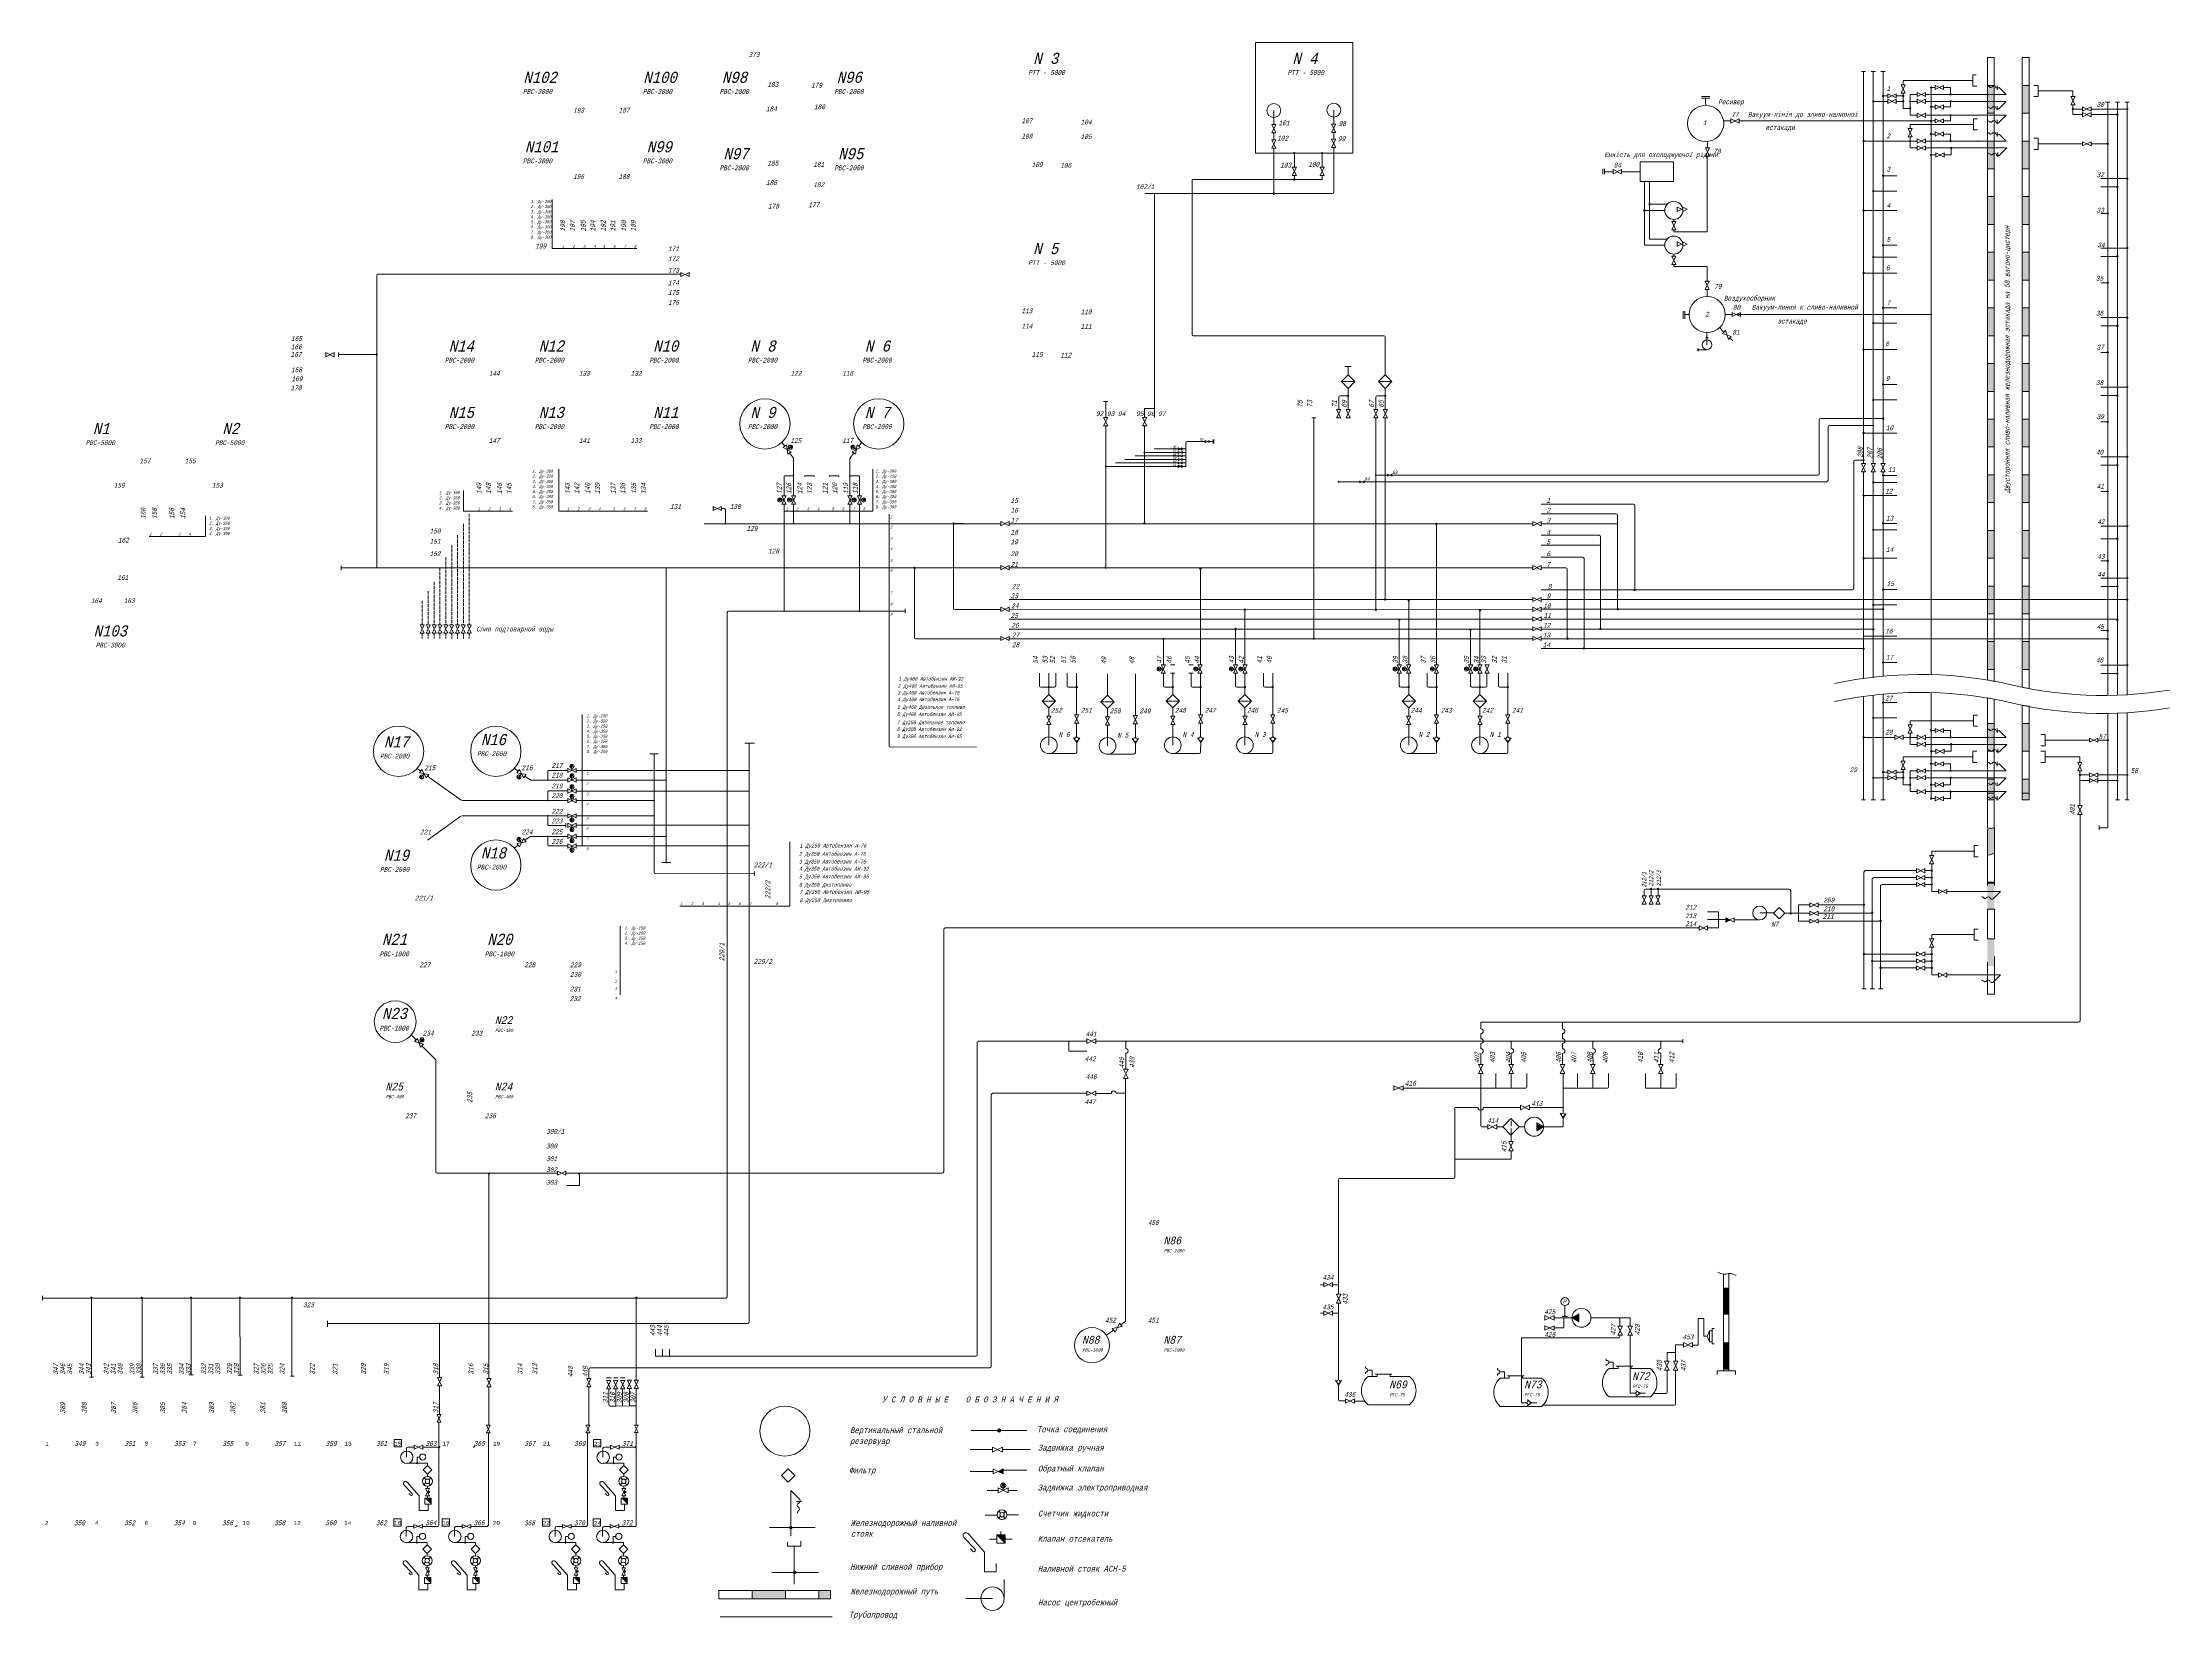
# Model space of a CAD drawing. Extents: x 25 to 789, y 11 to 578.
import ezdxf

# ---------------------------------------------------------------- set-up
doc = ezdxf.new("R2010")
doc.units = 0
doc.header["$MEASUREMENT"] = 0
for name, pattern in [('ACAD_ISO02W100', [15, 12, -3]), ('ACAD_ISO03W100', [30, 12, -18]), ('HIDDEN', [9.525, 6.35, -3.175])]:
    doc.linetypes.add(name, pattern=pattern)
doc.layers.get('0').update_dxf_attribs({"linetype": 'CONTINUOUS'})
doc.layers.add('Aи95', color=1, linetype='CONTINUOUS')
doc.layers.add('Надписи', color=4, linetype='CONTINUOUS', lineweight=5)
doc.layers.add('Общие трубы', color=254, linetype='CONTINUOUS', lineweight=30)
doc.layers.get('0').off()
doc.styles.add('ARIAL_CYR', font='ARIAL.TTF', dxfattribs={"width": 0.9, "oblique": 15})
doc.styles.get("Standard").update_dxf_attribs({"font": 'COUR.TTF', "width": 0.8, "oblique": 7, "height": 2})

# ---------------------------------------------------------------- blocks, each defined once
blk = doc.blocks.new('EZADV')
blk.add_lwpolyline([(-3, 1.5), (-3, -1.5), (3, 1.5), (3, -1.5)], close=True)
for points in [[(-1, 2), (0, 4.5), (0, 3), (1, 4), (0.5, 1.5)], [(0, 0), (0, 3)]]:
    blk.add_lwpolyline(points)
blk.add_circle((0, 3), 1.5)
blk = doc.blocks.new('ZADVR')
blk.add_lwpolyline([(-1.5, 3), (1.5, 3), (-1.5, -3), (1.5, -3)], close=True)
blk = doc.blocks.new('CLAPOB')
blk.add_hatch(color=256).paths.add_polyline_path([(0.7, 1.7), (-0.7, 4.5), (0.7, 4.5), (2.2, 4.5)])
for points in [[(0.8, 1.5), (-0.8, 4.5), (2.2, 4.5)], [(0.8, 1.5), (-0.8, -1.5), (2.2, -1.5)], [(0.7, 1.7), (-0.7, 4.5), (0.7, 4.5), (2.2, 4.5)]]:
    blk.add_lwpolyline(points, close=True)

msp = doc.modelspace()

# ---------------------------------------------------------------- hatches: boundary and pattern name
at = {"layer": 'Aи95', "lineweight": 20}
h = msp.add_hatch(color=256, dxfattribs=at)
edge = h.paths.add_edge_path()
edge.add_arc((474.67, 537.95), 0.25, 0, 360)
h = msp.add_hatch(color=256, dxfattribs=at)
edge = h.paths.add_edge_path()
edge.add_arc((484.67, 537.95), 0.25, 0, 360)
h = msp.add_hatch(color=256, dxfattribs=at)
edge = h.paths.add_edge_path()
edge.add_arc((484.67, 528.45), 0.25, -180, 180, ccw=False)
edge = h.paths.add_edge_path()
edge.add_arc((474.67, 528.45), 0.25, -180, 180, ccw=False)
h = msp.add_hatch(color=256, dxfattribs=at)
edge = h.paths.add_edge_path()
edge.add_arc((467.31, 523.37), 0.25, 0, 360)
h = msp.add_hatch(color=256, dxfattribs=at)
edge = h.paths.add_edge_path()
edge.add_arc((144.8, 465.51), 0.25, 0, 360)
at = {"layer": 'Aи95', "lineweight": 5}
h = msp.add_hatch(color=256, dxfattribs=at)
edge = h.paths.add_edge_path()
edge.add_arc((420.75, 430.33), 0.125, 0, 360)
at = {"layer": 'Aи95', "lineweight": 20}
h = msp.add_hatch(color=256, dxfattribs=at)
edge = h.paths.add_edge_path()
edge.add_arc((294.69, 421.87), 0.0987, 0, 360)
h = msp.add_hatch(color=256, dxfattribs=at)
edge = h.paths.add_edge_path()
edge.add_arc((302.06, 421.87), 0.0987, 0, 360)
at = {"layer": 'Aи95', "lineweight": 5}
h = msp.add_hatch(color=256, dxfattribs=at)
edge = h.paths.add_edge_path()
edge.add_arc((406.83, 425.33), 0.125, 0, 360)
at = {"layer": 'Aи95', "lineweight": 20}
h = msp.add_hatch(color=256, dxfattribs=at)
edge = h.paths.add_edge_path()
edge.add_arc((352.16, 404.75), 0.25, 0, 360)
h = msp.add_hatch(color=256, dxfattribs=at)
edge = h.paths.add_edge_path()
edge.add_arc((420.85, 404.84), 0.25, 0, 360)
h = msp.add_hatch(color=256, dxfattribs=at)
edge = h.paths.add_edge_path()
edge.add_arc((525.71, 404.62), 0.25, 0, 360)
h = msp.add_hatch(color=256, dxfattribs=at)
edge = h.paths.add_edge_path()
edge.add_arc((338.16, 388.81), 0.25, 0, 360)
h = msp.add_hatch(color=256, dxfattribs=at)
edge = h.paths.add_edge_path()
edge.add_arc((406.8, 388.93), 0.25, 0, 360)
h = msp.add_hatch(color=256, dxfattribs=at)
edge = h.paths.add_edge_path()
edge.add_arc((440.92, 388.46), 0.25, 0, 360)
h = msp.add_hatch(color=256, dxfattribs=at)
edge = h.paths.add_edge_path()
edge.add_arc((427.6, 363.3), 0.25, 0, 360)
h = msp.add_hatch(color=256, dxfattribs=at)
edge = h.paths.add_edge_path()
edge.add_arc((481.66, 363.41), 0.25, 0, 360)
h = msp.add_hatch(color=256, dxfattribs=at)
edge = h.paths.add_edge_path()
edge.add_arc((206.37, 299.66), 0.0987, 0, 360)
h = msp.add_hatch(color=256, dxfattribs=at)
edge = h.paths.add_edge_path()
edge.add_arc((206.37, 292.3), 0.0987, 0, 360)
h = msp.add_hatch(color=256, dxfattribs=at)
edge = h.paths.add_edge_path()
edge.add_arc((185.23, 171.04), 0.25, 0, 360)
h = msp.add_hatch(color=256, dxfattribs=at)
edge = h.paths.add_edge_path()
edge.add_arc((42.3, 126.36), 0.25, 0, 360)
h = msp.add_hatch(color=256, dxfattribs=at)
edge = h.paths.add_edge_path()
edge.add_arc((60.33, 126.36), 0.25, 0, 360)
h = msp.add_hatch(color=256, dxfattribs=at)
edge = h.paths.add_edge_path()
edge.add_arc((78.12, 126.36), 0.25, 0, 360)
h = msp.add_hatch(color=256, dxfattribs=at)
edge = h.paths.add_edge_path()
edge.add_arc((95.66, 126.36), 0.25, 0, 360)
h = msp.add_hatch(color=256, dxfattribs=at)
edge = h.paths.add_edge_path()
edge.add_arc((114.38, 126.36), 0.25, 0, 360)
h = msp.add_hatch(color=256, dxfattribs=at)
edge = h.paths.add_edge_path()
edge.add_arc((238.15, 126.36), 0.25, 0, 360)
h = msp.add_hatch(color=256, dxfattribs=at)
edge = h.paths.add_edge_path()
edge.add_arc((167.45, 117.23), 0.25, 0, 360)
h = msp.add_hatch(color=256, dxfattribs=at)
edge = h.paths.add_edge_path()
edge.add_arc((167.24, 72.67), 0.223, 0, 360)
h = msp.add_hatch(color=256, dxfattribs=at)
edge = h.paths.add_edge_path()
edge.add_arc((237.82, 72.67), 0.223, 0, 360)
h = msp.add_hatch(color=256, dxfattribs=at)
edge = h.paths.add_edge_path()
edge.add_arc((159.34, 66.9), 0.223, 0, 360)
h = msp.add_hatch(color=256, dxfattribs=at)
edge = h.paths.add_edge_path()
edge.add_arc((159.34, 66.9), 0.165, 0, 360)
h = msp.add_hatch(color=256, dxfattribs=at)
edge = h.paths.add_edge_path()
edge.add_arc((229.91, 66.9), 0.223, 0, 360)
h = msp.add_hatch(color=256, dxfattribs=at)
edge = h.paths.add_edge_path()
edge.add_arc((229.91, 66.9), 0.165, 0, 360)
for points in [[(162.17, 54.36), (164.38, 52.16), (164.38, 54.36)], [(232.75, 54.36), (234.95, 52.16), (234.95, 54.36)], [(162.07, 25.84), (164.27, 23.64), (164.27, 25.84)], [(179.43, 25.84), (181.63, 23.64), (181.63, 25.84)], [(215.54, 25.84), (217.74, 23.64), (217.74, 25.84)], [(232.65, 25.84), (234.85, 23.64), (234.85, 25.84)]]:
    msp.add_hatch(color=256, dxfattribs=at).paths.add_polyline_path(points)
h = msp.add_hatch(color=256, dxfattribs=at)
edge = h.paths.add_edge_path()
edge.add_arc((163.62, 56.51), 0.223, 0, 360)
h = msp.add_hatch(color=256, dxfattribs=at)
edge = h.paths.add_edge_path()
edge.add_arc((163.62, 56.51), 0.165, 0, 360)
h = msp.add_hatch(color=256, dxfattribs=at)
edge = h.paths.add_edge_path()
edge.add_arc((234.2, 56.51), 0.223, 0, 360)
h = msp.add_hatch(color=256, dxfattribs=at)
edge = h.paths.add_edge_path()
edge.add_arc((234.2, 56.51), 0.165, 0, 360)
h = msp.add_hatch(color=256, dxfattribs=at)
edge = h.paths.add_edge_path()
edge.add_arc((159.23, 38.38), 0.223, 0, 360)
h = msp.add_hatch(color=256, dxfattribs=at)
edge = h.paths.add_edge_path()
edge.add_arc((159.23, 38.38), 0.165, 0, 360)
h = msp.add_hatch(color=256, dxfattribs=at)
edge = h.paths.add_edge_path()
edge.add_arc((176.59, 38.38), 0.223, 0, 360)
h = msp.add_hatch(color=256, dxfattribs=at)
edge = h.paths.add_edge_path()
edge.add_arc((176.59, 38.38), 0.165, 0, 360)
h = msp.add_hatch(color=256, dxfattribs=at)
edge = h.paths.add_edge_path()
edge.add_arc((212.7, 38.38), 0.223, 0, 360)
h = msp.add_hatch(color=256, dxfattribs=at)
edge = h.paths.add_edge_path()
edge.add_arc((212.7, 38.38), 0.165, 0, 360)
h = msp.add_hatch(color=256, dxfattribs=at)
edge = h.paths.add_edge_path()
edge.add_arc((229.81, 38.38), 0.223, 0, 360)
h = msp.add_hatch(color=256, dxfattribs=at)
edge = h.paths.add_edge_path()
edge.add_arc((229.81, 38.38), 0.165, 0, 360)
h = msp.add_hatch(color=256, dxfattribs=at)
edge = h.paths.add_edge_path()
edge.add_arc((163.52, 27.99), 0.223, 0, 360)
h = msp.add_hatch(color=256, dxfattribs=at)
edge = h.paths.add_edge_path()
edge.add_arc((163.52, 27.99), 0.165, 0, 360)
h = msp.add_hatch(color=256, dxfattribs=at)
edge = h.paths.add_edge_path()
edge.add_arc((180.88, 27.99), 0.223, 0, 360)
h = msp.add_hatch(color=256, dxfattribs=at)
edge = h.paths.add_edge_path()
edge.add_arc((180.88, 27.99), 0.165, 0, 360)
h = msp.add_hatch(color=256, dxfattribs=at)
edge = h.paths.add_edge_path()
edge.add_arc((216.99, 27.99), 0.223, 0, 360)
h = msp.add_hatch(color=256, dxfattribs=at)
edge = h.paths.add_edge_path()
edge.add_arc((216.99, 27.99), 0.165, 0, 360)
h = msp.add_hatch(color=256, dxfattribs=at)
edge = h.paths.add_edge_path()
edge.add_arc((234.09, 27.99), 0.223, 0, 360)
h = msp.add_hatch(color=256, dxfattribs=at)
edge = h.paths.add_edge_path()
edge.add_arc((234.09, 27.99), 0.165, 0, 360)
at = {"layer": 'Надписи', "lineweight": 15}
h = msp.add_hatch(color=256, dxfattribs=at)
edge = h.paths.add_edge_path()
edge.add_arc((368.52, 78.63), 0.6, 0, 360)
h = msp.add_hatch(color=256, dxfattribs=at)
edge = h.paths.add_edge_path()
edge.add_arc((293.74, 43.77), 0.42, 0, 360)
edge = h.paths.add_edge_path()
edge.add_arc((293.44, 43.77), 0.3, 0, 360)
edge = h.paths.add_edge_path(flags=16)
edge.add_arc((293.74, 43.77), 0.3, 0, 360)
h = msp.add_hatch(color=256, dxfattribs=at)
edge = h.paths.add_edge_path()
edge.add_arc((293.44, 43.77), 0.3, 0, 360)
edge = h.paths.add_edge_path()
edge.add_arc((293.74, 43.77), 0.3, 0, 360)
msp.add_hatch(color=256, dxfattribs=at).paths.add_polyline_path([(367.7, 41.1), (370.67, 38.13), (370.67, 41.1)])
h = msp.add_hatch(color=256, dxfattribs=at)
edge = h.paths.add_edge_path()
edge.add_arc((295.15, 27.65), 0.42, 0, 360)
edge = h.paths.add_edge_path()
edge.add_arc((294.85, 27.65), 0.3, 0, 360)
edge = h.paths.add_edge_path(flags=16)
edge.add_arc((295.15, 27.65), 0.3, 0, 360)
h = msp.add_hatch(color=256, dxfattribs=at)
edge = h.paths.add_edge_path()
edge.add_arc((294.85, 27.65), 0.3, 0, 360)
edge = h.paths.add_edge_path()
edge.add_arc((295.15, 27.65), 0.3, 0, 360)
h = msp.add_hatch(color=256, dxfattribs=at)
h.paths.add_polyline_path([(291.78, 18.07), (279.78, 18.07), (279.78, 21.07), (291.78, 21.07)])
h.paths.add_polyline_path([(303.78, 18.07), (307.98, 18.07), (307.98, 21.07), (303.78, 21.07)])
at = {"layer": 'Общие трубы', "lineweight": 20}
h = msp.add_hatch(color=256, dxfattribs=at)
edge = h.paths.add_edge_path()
edge.add_arc((686.27, 558.55), 0.25, 0, 360)
h = msp.add_hatch(color=256, dxfattribs=at)
edge = h.paths.add_edge_path()
edge.add_arc((693.52, 558.55), 0.25, 0, 360)
h = msp.add_hatch(color=256, dxfattribs=at)
edge = h.paths.add_edge_path()
edge.add_arc((703.52, 561.55), 0.25, 0, 360)
h = msp.add_hatch(color=256, dxfattribs=at)
edge = h.paths.add_edge_path()
edge.add_arc((710.52, 559.05), 0.25, 0, 360)
h = msp.add_hatch(color=256, dxfattribs=at)
h.paths.add_polyline_path([(736.27, 552.3), (736.27, 562.3), (738.77, 562.3), (738.77, 552.3)])
h.paths.add_polyline_path([(723.77, 552.3), (726.27, 552.3), (726.27, 562.3), (723.77, 562.3)])
h = msp.add_hatch(color=256, dxfattribs=at)
edge = h.paths.add_edge_path()
edge.add_arc((682.77, 556.55), 0.25, 0, 360)
h = msp.add_hatch(color=256, dxfattribs=at)
edge = h.paths.add_edge_path()
edge.add_arc((693.52, 556.55), 0.25, 0, 360)
h = msp.add_hatch(color=256, dxfattribs=at)
edge = h.paths.add_edge_path()
edge.add_arc((696.02, 556.55), 0.25, 0, 360)
h = msp.add_hatch(color=256, dxfattribs=at)
edge = h.paths.add_edge_path()
edge.add_arc((696.02, 554.05), 0.25, 0, 360)
h = msp.add_hatch(color=256, dxfattribs=at)
edge = h.paths.add_edge_path()
edge.add_arc((703.52, 554.55), 0.25, 0, 360)
h = msp.add_hatch(color=256, dxfattribs=at)
edge = h.paths.add_edge_path()
edge.add_arc((710.52, 556.55), 0.25, 0, 360)
h = msp.add_hatch(color=256, dxfattribs=at)
edge = h.paths.add_edge_path()
edge.add_arc((710.52, 551.55), 0.25, 0, 360)
h = msp.add_hatch(color=256, dxfattribs=at)
edge = h.paths.add_edge_path()
edge.add_arc((754.52, 553.8), 0.25, 0, 360)
h = msp.add_hatch(color=256, dxfattribs=at)
edge = h.paths.add_edge_path()
edge.add_arc((770.52, 551.8), 0.25, 0, 360)
h = msp.add_hatch(color=256, dxfattribs=at)
edge = h.paths.add_edge_path()
edge.add_arc((774.02, 553.8), 0.25, 0, 360)
h = msp.add_hatch(color=256, dxfattribs=at)
edge = h.paths.add_edge_path()
edge.add_arc((703.52, 549.55), 0.25, 0, 360)
h = msp.add_hatch(color=256, dxfattribs=at)
edge = h.paths.add_edge_path()
edge.add_arc((703.52, 544.8), 0.25, 0, 360)
h = msp.add_hatch(color=256, dxfattribs=at)
edge = h.paths.add_edge_path()
edge.add_arc((679.27, 542.3), 0.25, 0, 360)
h = msp.add_hatch(color=256, dxfattribs=at)
edge = h.paths.add_edge_path()
edge.add_arc((696.02, 542.3), 0.25, 0, 360)
h = msp.add_hatch(color=256, dxfattribs=at)
edge = h.paths.add_edge_path()
edge.add_arc((703.52, 537.3), 0.25, 0, 360)
h = msp.add_hatch(color=256, dxfattribs=at)
edge = h.paths.add_edge_path()
edge.add_arc((710.52, 542.3), 0.25, 0, 360)
h = msp.add_hatch(color=256, dxfattribs=at)
edge = h.paths.add_edge_path()
edge.add_arc((710.77, 539.8), 0.25, 0, 360)
h = msp.add_hatch(color=256, dxfattribs=at)
h.paths.add_polyline_path([(736.27, 532.3), (736.27, 542.3), (738.77, 542.3), (738.77, 532.3)])
h.paths.add_polyline_path([(723.77, 532.3), (723.77, 542.3), (726.27, 542.3), (726.27, 532.3)])
h = msp.add_hatch(color=256, dxfattribs=at)
edge = h.paths.add_edge_path()
edge.add_arc((767.02, 541.3), 0.25, 0, 360)
h = msp.add_hatch(color=256, dxfattribs=at)
edge = h.paths.add_edge_path()
edge.add_arc((686.27, 529.8), 0.25, 0, 360)
edge = h.paths.add_edge_path()
edge.add_arc((682.77, 524.3), 0.25, 0, 360)
h = msp.add_hatch(color=256, dxfattribs=at)
edge = h.paths.add_edge_path()
edge.add_arc((774.02, 528.8), 0.25, 0, 360)
h = msp.add_hatch(color=256, dxfattribs=at)
h.paths.add_polyline_path([(736.27, 512.3), (736.27, 522.3), (738.77, 522.3), (738.77, 512.3)])
h.paths.add_polyline_path([(723.77, 512.3), (726.27, 512.3), (726.27, 522.3), (723.77, 522.3)])
h = msp.add_hatch(color=256, dxfattribs=at)
edge = h.paths.add_edge_path()
edge.add_arc((770.52, 525.8), 0.25, 0, 360)
h = msp.add_hatch(color=256, dxfattribs=at)
edge = h.paths.add_edge_path()
edge.add_arc((600.47, 517.38), 0.25, 0, 360)
h = msp.add_hatch(color=256, dxfattribs=at)
edge = h.paths.add_edge_path()
edge.add_arc((602.35, 519.55), 0.25, 0, 360)
h = msp.add_hatch(color=256, dxfattribs=at)
edge = h.paths.add_edge_path()
edge.add_arc((679.27, 517.3), 0.25, 0, 360)
h = msp.add_hatch(color=256, dxfattribs=at)
edge = h.paths.add_edge_path()
edge.add_arc((767.02, 516.3), 0.25, 0, 360)
h = msp.add_hatch(color=256, dxfattribs=at)
edge = h.paths.add_edge_path()
edge.add_arc((686.27, 504.8), 0.25, 0, 360)
edge = h.paths.add_edge_path()
edge.add_arc((682.77, 500.55), 0.25, 0, 360)
h = msp.add_hatch(color=256, dxfattribs=at)
h.paths.add_polyline_path([(736.27, 492.3), (736.27, 502.3), (738.77, 502.3), (738.77, 492.3)])
h.paths.add_polyline_path([(723.77, 492.3), (723.77, 502.3), (726.27, 502.3), (726.27, 492.3)])
h = msp.add_hatch(color=256, dxfattribs=at)
edge = h.paths.add_edge_path()
edge.add_arc((770.52, 500.8), 0.25, 0, 360)
h = msp.add_hatch(color=256, dxfattribs=at)
edge = h.paths.add_edge_path()
edge.add_arc((774.02, 503.8), 0.25, 0, 360)
h = msp.add_hatch(color=256, dxfattribs=at)
edge = h.paths.add_edge_path()
edge.add_arc((679.27, 494.8), 0.25, 0, 360)
h = msp.add_hatch(color=256, dxfattribs=at)
edge = h.paths.add_edge_path()
edge.add_arc((767.02, 491.3), 0.25, 0, 360)
h = msp.add_hatch(color=256, dxfattribs=at)
edge = h.paths.add_edge_path()
edge.add_arc((686.27, 482.3), 0.25, 0, 360)
edge = h.paths.add_edge_path()
edge.add_arc((682.77, 476.8), 0.25, 0, 360)
h = msp.add_hatch(color=256, dxfattribs=at)
h.paths.add_polyline_path([(736.27, 472.3), (736.27, 482.3), (738.77, 482.3), (738.77, 472.3)])
h.paths.add_polyline_path([(723.77, 472.3), (726.27, 472.3), (726.27, 482.3), (723.77, 482.3)])
h = msp.add_hatch(color=256, dxfattribs=at)
edge = h.paths.add_edge_path()
edge.add_arc((770.52, 475.8), 0.25, 0, 360)
h = msp.add_hatch(color=256, dxfattribs=at)
edge = h.paths.add_edge_path()
edge.add_arc((774.02, 478.8), 0.25, 0, 360)
h = msp.add_hatch(color=256, dxfattribs=at)
edge = h.paths.add_edge_path()
edge.add_arc((679.27, 467.3), 0.25, 0, 360)
h = msp.add_hatch(color=256, dxfattribs=at)
edge = h.paths.add_edge_path()
edge.add_arc((767.02, 466.3), 0.25, 0, 360)
h = msp.add_hatch(color=256, dxfattribs=at)
h.paths.add_polyline_path([(736.27, 452.3), (736.27, 462.3), (738.77, 462.3), (738.77, 452.3)])
h.paths.add_polyline_path([(723.77, 452.3), (723.77, 462.3), (726.27, 462.3), (726.27, 452.3)])
h = msp.add_hatch(color=256, dxfattribs=at)
edge = h.paths.add_edge_path()
edge.add_arc((686.27, 454.8), 0.25, 0, 360)
edge = h.paths.add_edge_path()
edge.add_arc((682.77, 449.3), 0.25, 0, 360)
h = msp.add_hatch(color=256, dxfattribs=at)
edge = h.paths.add_edge_path()
edge.add_arc((774.02, 453.8), 0.25, 0, 360)
h = msp.add_hatch(color=256, dxfattribs=at)
edge = h.paths.add_edge_path()
edge.add_arc((494, 450.72), 0.25, 0, 360)
h = msp.add_hatch(color=256, dxfattribs=at)
edge = h.paths.add_edge_path()
edge.add_arc((507.31, 450.72), 0.25, 0, 360)
h = msp.add_hatch(color=256, dxfattribs=at)
edge = h.paths.add_edge_path()
edge.add_arc((770.52, 450.8), 0.25, 0, 360)
h = msp.add_hatch(color=256, dxfattribs=at)
edge = h.paths.add_edge_path()
edge.add_arc((679.27, 437.32), 0.25, 0, 360)
h = msp.add_hatch(color=256, dxfattribs=at)
edge = h.paths.add_edge_path()
edge.add_arc((686.28, 442.53), 0.25, 0, 360)
edge = h.paths.add_edge_path()
edge.add_arc((682.78, 440.03), 0.25, 0, 360)
h = msp.add_hatch(color=256, dxfattribs=at)
h.paths.add_polyline_path([(736.27, 432.3), (736.27, 442.3), (738.77, 442.3), (738.77, 432.3)])
h.paths.add_polyline_path([(723.77, 432.3), (726.27, 432.3), (726.27, 442.3), (723.77, 442.3)])
h = msp.add_hatch(color=256, dxfattribs=at)
edge = h.paths.add_edge_path()
edge.add_arc((767.02, 441.3), 0.25, 0, 360)
at = {"layer": 'Общие трубы', "lineweight": 5}
h = msp.add_hatch(color=256, dxfattribs=at)
edge = h.paths.add_edge_path()
edge.add_arc((435.61, 425.33), 0.125, 0, 360)
edge = h.paths.add_edge_path()
edge.add_arc((435.61, 427.83), 0.125, 0, 360)
edge = h.paths.add_edge_path()
edge.add_arc((435.61, 429.08), 0.125, 0, 360)
edge = h.paths.add_edge_path()
edge.add_arc((435.61, 430.33), 0.125, 0, 360)
edge = h.paths.add_edge_path()
edge.add_arc((435.61, 431.58), 0.125, 0, 360)
at = {"layer": 'Общие трубы', "lineweight": 20}
h = msp.add_hatch(color=256, dxfattribs=at)
edge = h.paths.add_edge_path()
edge.add_arc((774.02, 428.8), 0.25, 0, 360)
h = msp.add_hatch(color=256, dxfattribs=at)
edge = h.paths.add_edge_path()
edge.add_arc((679.27, 427.55), 0.25, 0, 360)
h = msp.add_hatch(color=256, dxfattribs=at)
edge = h.paths.add_edge_path()
edge.add_arc((679.27, 427.55), 0.25, 0, 360)
h = msp.add_hatch(color=256, dxfattribs=at)
edge = h.paths.add_edge_path()
edge.add_arc((686.27, 422.05), 0.25, 0, 360)
h = msp.add_hatch(color=256, dxfattribs=at)
h.paths.add_polyline_path([(736.27, 412.3), (736.27, 422.3), (738.77, 422.3), (738.77, 412.3)])
h.paths.add_polyline_path([(723.77, 412.3), (723.77, 422.3), (726.27, 422.3), (726.27, 412.3)])
h = msp.add_hatch(color=256, dxfattribs=at)
edge = h.paths.add_edge_path()
edge.add_arc((770.52, 425.8), 0.25, 0, 360)
h = msp.add_hatch(color=256, dxfattribs=at)
edge = h.paths.add_edge_path()
edge.add_arc((679.27, 414.8), 0.25, 0, 360)
h = msp.add_hatch(color=256, dxfattribs=at)
edge = h.paths.add_edge_path()
edge.add_arc((682.77, 419.55), 0.25, 0, 360)
h = msp.add_hatch(color=256, dxfattribs=at)
edge = h.paths.add_edge_path()
edge.add_arc((767.02, 416.3), 0.25, 0, 360)
h = msp.add_hatch(color=256, dxfattribs=at)
edge = h.paths.add_edge_path()
edge.add_arc((686.27, 404.8), 0.25, 0, 360)
edge = h.paths.add_edge_path()
edge.add_arc((682.77, 402.55), 0.25, 0, 360)
h = msp.add_hatch(color=256, dxfattribs=at)
h.paths.add_polyline_path([(736.27, 392.3), (736.27, 402.3), (738.77, 402.3), (738.77, 392.3)])
h.paths.add_polyline_path([(723.77, 392.3), (726.27, 392.3), (726.27, 402.3), (723.77, 402.3)])
h = msp.add_hatch(color=256, dxfattribs=at)
edge = h.paths.add_edge_path()
edge.add_arc((770.52, 399.3), 0.25, 0, 360)
h = msp.add_hatch(color=256, dxfattribs=at)
edge = h.paths.add_edge_path()
edge.add_arc((774.02, 403.8), 0.25, 0, 360)
h = msp.add_hatch(color=256, dxfattribs=at)
edge = h.paths.add_edge_path()
edge.add_arc((767.02, 391.3), 0.25, 0, 360)
h = msp.add_hatch(color=256, dxfattribs=at)
h.paths.add_polyline_path([(736.27, 372.3), (736.27, 382.3), (738.77, 382.3), (738.77, 372.3)])
h.paths.add_polyline_path([(723.77, 372.3), (723.77, 382.3), (726.27, 382.3), (726.27, 372.3)])
h = msp.add_hatch(color=256, dxfattribs=at)
edge = h.paths.add_edge_path()
edge.add_arc((770.52, 382.13), 0.25, 0, 360)
h = msp.add_hatch(color=256, dxfattribs=at)
edge = h.paths.add_edge_path()
edge.add_arc((774.02, 385.13), 0.25, 0, 360)
h = msp.add_hatch(color=256, dxfattribs=at)
edge = h.paths.add_edge_path()
edge.add_arc((507.31, 377.41), 0.25, 0, 360)
h = msp.add_hatch(color=256, dxfattribs=at)
edge = h.paths.add_edge_path()
edge.add_arc((515.77, 377.16), 0.25, 0, 360)
h = msp.add_hatch(color=256, dxfattribs=at)
edge = h.paths.add_edge_path()
edge.add_arc((597.03, 380.91), 0.25, 0, 360)
h = msp.add_hatch(color=256, dxfattribs=at)
edge = h.paths.add_edge_path()
edge.add_arc((686.27, 381.03), 0.25, 0, 360)
h = msp.add_hatch(color=256, dxfattribs=at)
edge = h.paths.add_edge_path()
edge.add_arc((774.02, 377.43), 0.25, 0, 360)
h = msp.add_hatch(color=256, dxfattribs=at)
edge = h.paths.add_edge_path()
edge.add_arc((453.54, 366.84), 0.25, 0, 360)
h = msp.add_hatch(color=256, dxfattribs=at)
edge = h.paths.add_edge_path()
edge.add_arc((456.92, 373.79), 0.25, 0, 360)
h = msp.add_hatch(color=256, dxfattribs=at)
edge = h.paths.add_edge_path()
edge.add_arc((503.94, 373.79), 0.25, 0, 360)
h = msp.add_hatch(color=256, dxfattribs=at)
edge = h.paths.add_edge_path()
edge.add_arc((512.4, 370.21), 0.25, 0, 360)
h = msp.add_hatch(color=256, dxfattribs=at)
edge = h.paths.add_edge_path()
edge.add_arc((541.39, 373.61), 0.25, 0, 360)
h = msp.add_hatch(color=256, dxfattribs=at)
edge = h.paths.add_edge_path()
edge.add_arc((584.68, 366.89), 0.25, 0, 360)
h = msp.add_hatch(color=256, dxfattribs=at)
edge = h.paths.add_edge_path()
edge.add_arc((590.98, 373.94), 0.25, 0, 360)
h = msp.add_hatch(color=256, dxfattribs=at)
edge = h.paths.add_edge_path()
edge.add_arc((686.27, 373.97), 0.25, 0, 360)
edge = h.paths.add_edge_path()
edge.add_line((646.27, 373.97), (686.27, 373.97))
h = msp.add_hatch(color=256, dxfattribs=at)
edge = h.paths.add_edge_path()
edge.add_arc((770.52, 370.13), 0.25, 0, 360)
h = msp.add_hatch(color=256, dxfattribs=at)
edge = h.paths.add_edge_path()
edge.add_arc((538.02, 366.6), 0.25, 0, 360)
h = msp.add_hatch(color=256, dxfattribs=at)
edge = h.paths.add_edge_path()
edge.add_arc((572.84, 363.37), 0.25, 0, 360)
h = msp.add_hatch(color=256, dxfattribs=at)
edge = h.paths.add_edge_path()
edge.add_arc((578.72, 359.84), 0.25, 0, 360)
h = msp.add_hatch(color=256, dxfattribs=at)
edge = h.paths.add_edge_path()
edge.add_arc((679.27, 359.82), 0.25, 0, 360)
h = msp.add_hatch(color=256, dxfattribs=at)
edge = h.paths.add_edge_path()
edge.add_arc((682.77, 366.69), 0.25, 0, 360)
h = msp.add_hatch(color=256, dxfattribs=at)
h.paths.add_polyline_path([(736.27, 352.3), (736.27, 362.3), (738.77, 362.3), (738.77, 352.3)])
h.paths.add_polyline_path([(723.77, 352.3), (726.27, 352.3), (726.27, 362.3), (723.77, 362.3)])
h = msp.add_hatch(color=256, dxfattribs=at)
edge = h.paths.add_edge_path()
edge.add_arc((767.02, 366.3), 0.25, 0, 360)
h = msp.add_hatch(color=256, dxfattribs=at)
edge = h.paths.add_edge_path()
edge.add_arc((767.02, 363.19), 0.25, 0, 360)
h = msp.add_hatch(color=256, dxfattribs=at)
edge = h.paths.add_edge_path()
edge.add_arc((774.02, 353.8), 0.25, 0, 360)
h = msp.add_hatch(color=256, dxfattribs=at)
edge = h.paths.add_edge_path()
edge.add_arc((386.42, 345.95), 0.25, 0, 360)
h = msp.add_hatch(color=256, dxfattribs=at)
edge = h.paths.add_edge_path()
edge.add_arc((396.42, 345.95), 0.25, 0, 360)
h = msp.add_hatch(color=256, dxfattribs=at)
edge = h.paths.add_edge_path()
edge.add_arc((430.98, 345.95), 0.25, 0, 360)
h = msp.add_hatch(color=256, dxfattribs=at)
edge = h.paths.add_edge_path()
edge.add_arc((440.98, 345.95), 0.25, 0, 360)
h = msp.add_hatch(color=256, dxfattribs=at)
edge = h.paths.add_edge_path()
edge.add_arc((456.92, 345.95), 0.25, 0, 360)
h = msp.add_hatch(color=256, dxfattribs=at)
edge = h.paths.add_edge_path()
edge.add_arc((466.92, 345.95), 0.25, 0, 360)
h = msp.add_hatch(color=256, dxfattribs=at)
edge = h.paths.add_edge_path()
edge.add_arc((515.77, 345.95), 0.25, 0, 360)
h = msp.add_hatch(color=256, dxfattribs=at)
edge = h.paths.add_edge_path()
edge.add_arc((525.77, 345.95), 0.25, 0, 360)
h = msp.add_hatch(color=256, dxfattribs=at)
edge = h.paths.add_edge_path()
edge.add_arc((541.39, 345.95), 0.25, 0, 360)
h = msp.add_hatch(color=256, dxfattribs=at)
edge = h.paths.add_edge_path()
edge.add_arc((551.39, 345.95), 0.25, 0, 360)
h = msp.add_hatch(color=256, dxfattribs=at)
edge = h.paths.add_edge_path()
edge.add_arc((770.52, 350.8), 0.25, 0, 360)
h = msp.add_hatch(color=256, dxfattribs=at)
edge = h.paths.add_edge_path()
edge.add_arc((703.52, 330.37), 0.25, 0, 360)
h = msp.add_hatch(color=256, dxfattribs=at)
h.paths.add_polyline_path([(736.27, 322.87), (736.27, 332.87), (738.77, 332.87), (738.77, 322.87)])
h.paths.add_polyline_path([(723.77, 322.87), (723.77, 332.87), (726.27, 332.87), (726.27, 322.87)])
h = msp.add_hatch(color=256, dxfattribs=at)
edge = h.paths.add_edge_path()
edge.add_arc((696.02, 327.87), 0.25, 0, 360)
h = msp.add_hatch(color=256, dxfattribs=at)
edge = h.paths.add_edge_path()
edge.add_arc((703.61, 322.87), 0.25, 0, 360)
h = msp.add_hatch(color=256, dxfattribs=at)
edge = h.paths.add_edge_path()
edge.add_arc((710.52, 327.87), 0.25, 0, 360)
h = msp.add_hatch(color=256, dxfattribs=at)
edge = h.paths.add_edge_path()
edge.add_arc((710.77, 325.37), 0.25, 0, 360)
h = msp.add_hatch(color=256, dxfattribs=at)
edge = h.paths.add_edge_path()
edge.add_arc((767.02, 326.87), 0.25, 0, 360)
h = msp.add_hatch(color=256, dxfattribs=at)
edge = h.paths.add_edge_path()
edge.add_arc((682.77, 313.37), 0.25, 0, 360)
h = msp.add_hatch(color=256, dxfattribs=at)
edge = h.paths.add_edge_path()
edge.add_arc((686.27, 315.37), 0.25, 0, 360)
h = msp.add_hatch(color=256, dxfattribs=at)
edge = h.paths.add_edge_path()
edge.add_arc((693.52, 315.37), 0.25, 0, 360)
h = msp.add_hatch(color=256, dxfattribs=at)
edge = h.paths.add_edge_path()
edge.add_arc((693.52, 313.37), 0.25, 0, 360)
h = msp.add_hatch(color=256, dxfattribs=at)
edge = h.paths.add_edge_path()
edge.add_arc((696.02, 313.37), 0.25, 0, 360)
h = msp.add_hatch(color=256, dxfattribs=at)
edge = h.paths.add_edge_path()
edge.add_arc((703.52, 318.37), 0.25, 0, 360)
h = msp.add_hatch(color=256, dxfattribs=at)
edge = h.paths.add_edge_path()
edge.add_arc((710.52, 315.87), 0.25, 0, 360)
h = msp.add_hatch(color=256, dxfattribs=at)
edge = h.paths.add_edge_path()
edge.add_arc((710.52, 313.37), 0.25, 0, 360)
h = msp.add_hatch(color=256, dxfattribs=at)
edge = h.paths.add_edge_path()
edge.add_arc((757.02, 314.37), 0.25, 0, 360)
h = msp.add_hatch(color=256, dxfattribs=at)
edge = h.paths.add_edge_path()
edge.add_arc((774.02, 314.37), 0.25, 0, 360)
h = msp.add_hatch(color=256, dxfattribs=at)
edge = h.paths.add_edge_path()
edge.add_arc((696.02, 310.87), 0.25, 0, 360)
h = msp.add_hatch(color=256, dxfattribs=at)
edge = h.paths.add_edge_path()
edge.add_arc((703.52, 310.87), 0.25, 0, 360)
h = msp.add_hatch(color=256, dxfattribs=at)
edge = h.paths.add_edge_path()
edge.add_arc((703.52, 305.87), 0.25, 0, 360)
h = msp.add_hatch(color=256, dxfattribs=at)
edge = h.paths.add_edge_path()
edge.add_arc((710.52, 308.37), 0.25, 0, 360)
h = msp.add_hatch(color=256, dxfattribs=at)
h.paths.add_polyline_path([(723.77, 312.87), (723.77, 307.87), (726.27, 307.87), (726.27, 312.87)])
h.paths.add_polyline_path([(736.27, 312.87), (736.27, 307.87), (738.77, 307.87), (738.77, 312.87)])
h = msp.add_hatch(color=256, dxfattribs=at)
h.paths.add_polyline_path([(723.77, 307.87), (723.77, 305.37), (726.27, 305.37), (726.27, 307.87)])
h.paths.add_polyline_path([(736.27, 307.87), (736.27, 305.37), (738.77, 305.37), (738.77, 307.87)])
h = msp.add_hatch(color=256, dxfattribs=at)
edge = h.paths.add_edge_path()
edge.add_arc((770.52, 312.37), 0.25, 0, 360)
h = msp.add_hatch(color=256, dxfattribs=at)
h.paths.add_polyline_path([(723.8, 285.64), (723.8, 295.64), (726.3, 295.64), (726.3, 285.64)])
h.paths.add_polyline_path([(723.8, 245.64), (723.8, 255.64), (726.3, 255.64), (726.3, 245.64)])
h = msp.add_hatch(color=256, dxfattribs=at)
edge = h.paths.add_edge_path()
edge.add_arc((703.75, 279.96), 0.25, 0, 360)
h = msp.add_hatch(color=256, dxfattribs=at)
edge = h.paths.add_edge_path()
edge.add_arc((703.75, 277.46), 0.25, 0, 360)
for points in [[(726.3, 275.82), (723.8, 275.82), (723.8, 265.82), (726.3, 265.82)], [(631.17, 262.21), (629.77, 261.48), (629.77, 262.21), (629.77, 262.93)], [(561.81, 186.41), (564.26, 187.88), (561.81, 189.34)], [(630.88, 129.89), (628.92, 129.89), (628.92, 120.48), (630.88, 120.48)], [(576.89, 117.7), (574.45, 119.17), (576.89, 120.63)], [(630.88, 110.14), (628.92, 110.14), (628.92, 100.73), (630.88, 100.73)]]:
    msp.add_hatch(color=256, dxfattribs=at).paths.add_polyline_path(points)
h = msp.add_hatch(color=256, dxfattribs=at)
edge = h.paths.add_edge_path()
edge.add_arc((605.41, 273.35), 0.25, 0, 360)
edge = h.paths.add_edge_path()
edge.add_arc((602.91, 273.35), 0.25, 0, 360)
h = msp.add_hatch(color=256, dxfattribs=at)
edge = h.paths.add_edge_path()
edge.add_arc((679.4, 267.69), 0.25, 0, 360)
h = msp.add_hatch(color=256, dxfattribs=at)
edge = h.paths.add_edge_path()
edge.add_arc((703.75, 274.96), 0.25, 0, 360)
h = msp.add_hatch(color=256, dxfattribs=at)
edge = h.paths.add_edge_path()
edge.add_arc((653.06, 264.59), 0.25, 0, 360)
h = msp.add_hatch(color=256, dxfattribs=at)
edge = h.paths.add_edge_path()
edge.add_arc((682.4, 264.84), 0.25, 0, 360)
h = msp.add_hatch(color=256, dxfattribs=at)
edge = h.paths.add_edge_path()
edge.add_arc((685.4, 261.9), 0.25, 0, 360)
h = msp.add_hatch(color=256, dxfattribs=at)
edge = h.paths.add_edge_path()
edge.add_arc((679.4, 249.96), 0.25, 0, 360)
h = msp.add_hatch(color=256, dxfattribs=at)
edge = h.paths.add_edge_path()
edge.add_arc((682.4, 247.46), 0.25, 0, 360)
h = msp.add_hatch(color=256, dxfattribs=at)
edge = h.paths.add_edge_path()
edge.add_arc((685.4, 244.96), 0.25, 0, 360)
h = msp.add_hatch(color=256, dxfattribs=at)
edge = h.paths.add_edge_path()
edge.add_arc((703.75, 249.96), 0.25, 0, 360)
h = msp.add_hatch(color=256, dxfattribs=at)
edge = h.paths.add_edge_path()
edge.add_arc((703.75, 247.46), 0.25, 0, 360)
h = msp.add_hatch(color=256, dxfattribs=at)
edge = h.paths.add_edge_path()
edge.add_arc((703.75, 244.96), 0.25, 0, 360)
h = msp.add_hatch(color=256, dxfattribs=at)
edge = h.paths.add_edge_path()
edge.add_arc((217.57, 171.04), 0.25, 0, 360)

# ---------------------------------------------------------------- linework, layer by layer
at = {"layer": 'Aи95', "lineweight": 20}
for p, q in [((495.73, 577.72), (460.73, 577.72)), ((460.73, 577.72), (460.73, 537.96)), ((495.73, 537.96), (495.73, 577.72)), ((467.31, 548.27), (467.31, 553.27)), ((488.83, 548.42), (488.83, 553.42)), ((468.06, 548.27), (466.56, 548.27)), ((466.56, 548.27), (468.06, 545.27)), ((466.56, 545.27), (468.06, 548.27)), ((468.06, 545.27), (466.56, 545.27)), ((467.31, 542.77), (467.31, 545.27)), ((489.58, 548.42), (488.08, 548.42)), ((488.08, 548.42), (489.58, 545.42)), ((488.08, 545.42), (489.58, 548.42)), ((489.58, 545.42), (488.08, 545.42)), ((489.58, 542.92), (488.08, 542.92)), ((488.08, 542.92), (489.58, 539.92)), ((488.08, 539.92), (489.58, 542.92)), ((488.83, 542.92), (488.83, 545.42)), ((460.73, 537.96), (495.73, 537.96)), ((468.06, 542.77), (466.56, 542.77)), ((466.56, 542.77), (468.06, 539.77)), ((466.56, 539.77), (468.06, 542.77)), ((468.06, 539.77), (466.56, 539.77)), ((467.31, 534.77), (467.31, 539.77)), ((474.67, 537.95), (474.67, 532.95)), ((484.67, 537.95), (484.67, 532.95)), ((489.58, 539.92), (488.08, 539.92)), ((488.83, 534.92), (488.83, 539.92)), ((437.96, 528.45), (484.67, 528.45)), ((467.31, 534.77), (467.31, 523.47)), ((475.42, 532.95), (473.92, 532.95)), ((473.92, 532.95), (475.42, 529.95)), ((473.92, 529.95), (475.42, 532.95)), ((475.42, 529.95), (473.92, 529.95)), ((474.67, 529.95), (474.67, 528.45)), ((485.42, 532.95), (483.92, 532.95)), ((483.92, 532.95), (485.42, 529.95)), ((483.92, 529.95), (485.42, 532.95)), ((485.42, 529.95), (483.92, 529.95)), ((484.67, 529.95), (484.67, 528.45)), ((488.83, 534.92), (488.83, 523.88)), ((420.97, 523.41), (488.33, 523.38)), ((144.9, 493.88), (144.9, 388.94)), ((145.4, 494.38), (254.14, 494.38)), ((131.05, 464.76), (131.05, 466.26)), ((131.05, 465.51), (144.8, 465.51)), ((406.85, 448.65), (406.1, 448.65)), ((406.1, 448.65), (407.6, 448.65)), ((406.85, 442.9), (406.85, 448.65)), ((424.35, 446.15), (420.85, 446.15)), ((420.85, 446.15), (420.85, 442.9)), ((406.85, 437.4), (406.85, 439.9)), ((406.85, 437.4), (406.85, 388.94)), ((420.85, 437.4), (420.85, 439.9)), ((420.85, 437.4), (420.85, 404.63)), ((481.7, 442.73), (481.66, 363.49)), ((290.51, 433.93), (291.51, 432.55)), ((292.37, 431.36), (293.57, 432.25)), ((293.26, 430.14), (294.59, 428.3)), ((316.36, 430.14), (315.02, 428.3)), ((317.25, 431.36), (316.05, 432.25)), ((319.11, 433.93), (318.11, 432.55)), ((291.24, 421.63), (291.24, 414.73)), ((294.69, 421.88), (291.49, 421.88)), ((294.69, 428.01), (294.69, 414.73)), ((302.05, 421.88), (298.85, 421.88)), ((307.56, 421.88), (310.76, 421.88)), ((314.93, 428.01), (314.93, 414.73)), ((314.93, 421.88), (318.13, 421.88)), ((318.38, 421.63), (318.38, 414.73)), ((290.23, 412.73), (288.98, 413.23)), ((288.98, 413.23), (289.73, 413.23)), ((289.73, 413.23), (289.23, 413.73)), ((289.23, 413.73), (290.48, 413.48)), ((291.23, 413.23), (289.73, 413.23)), ((291.98, 411.73), (290.48, 414.73)), ((290.48, 414.73), (291.98, 414.73)), ((291.98, 414.73), (290.48, 411.73)), ((293.68, 412.73), (292.43, 413.23)), ((292.43, 413.23), (293.18, 413.23)), ((293.18, 413.23), (292.68, 413.73)), ((292.68, 413.73), (293.93, 413.48)), ((294.68, 413.23), (293.18, 413.23)), ((295.43, 411.73), (293.93, 414.73)), ((293.93, 414.73), (295.43, 414.73)), ((295.43, 414.73), (293.93, 411.73)), ((314.19, 411.73), (315.69, 414.73)), ((315.69, 414.73), (314.19, 414.73)), ((314.19, 414.73), (315.69, 411.73)), ((314.94, 413.23), (316.44, 413.23)), ((316.94, 413.73), (315.69, 413.48)), ((315.94, 412.73), (317.19, 413.23)), ((316.44, 413.23), (316.94, 413.73)), ((317.19, 413.23), (316.44, 413.23)), ((317.64, 411.73), (319.14, 414.73)), ((319.14, 414.73), (317.64, 414.73)), ((317.64, 414.73), (319.14, 411.73)), ((318.39, 413.23), (319.89, 413.23)), ((320.39, 413.73), (319.14, 413.48)), ((319.39, 412.73), (320.64, 413.23)), ((319.89, 413.23), (320.39, 413.73)), ((320.64, 413.23), (319.89, 413.23)), ((268.79, 410.2), (269.66, 410.2)), ((270.16, 409.7), (270.16, 404.73)), ((290.48, 411.73), (291.98, 411.73)), ((291.24, 411.73), (291.24, 373.32)), ((293.93, 411.73), (295.43, 411.73)), ((294.68, 411.73), (294.68, 404.73)), ((315.69, 411.73), (314.19, 411.73)), ((314.94, 411.73), (314.94, 404.73)), ((319.14, 411.73), (317.64, 411.73)), ((318.38, 411.73), (318.38, 373.32)), ((372.16, 404), (369.16, 405.5)), ((369.16, 405.5), (369.16, 404)), ((369.16, 404), (372.16, 405.5)), ((372.16, 405.5), (372.16, 404)), ((563.36, 404), (560.36, 405.5)), ((560.36, 405.5), (560.36, 404)), ((560.36, 404), (563.36, 405.5)), ((563.36, 405.5), (563.36, 404)), ((369.16, 404.71), (262.53, 404.71)), ((355.66, 404.75), (352.16, 404.75)), ((352.16, 404.75), (352.16, 387.25)), ((560.36, 404.71), (372.16, 404.71)), ((525.77, 353.95), (525.77, 404.64)), ((132.1, 389.53), (132.1, 388.03)), ((369.16, 388.83), (132.13, 388.83)), ((248.82, 388.8), (248.82, 282.7)), ((338.16, 388.61), (338.16, 387.25)), ((338.16, 387.25), (338.16, 363.83)), ((352.16, 387.25), (352.16, 374.33)), ((372.16, 388.13), (369.16, 389.63)), ((369.16, 389.63), (369.16, 388.13)), ((369.16, 388.13), (372.16, 389.63)), ((372.16, 389.63), (372.16, 388.13)), ((560.36, 388.83), (372.16, 388.83)), ((440.98, 353.95), (440.98, 388.84)), ((563.36, 388.13), (560.36, 389.63)), ((560.36, 389.63), (560.36, 388.13)), ((560.36, 388.13), (563.36, 389.63)), ((563.36, 389.63), (563.36, 388.13)), ((372.16, 373.18), (369.16, 374.68)), ((369.16, 374.68), (369.16, 373.18)), ((369.16, 373.18), (372.16, 374.68)), ((372.16, 374.68), (372.16, 373.18)), ((270.86, 372.81), (270.86, 126.79)), ((334.79, 373.31), (271.36, 373.31)), ((334.78, 372.57), (334.78, 374.07)), ((352.66, 373.83), (369.16, 373.83)), ((338.66, 363.33), (369.16, 363.33)), ((372.16, 362.68), (369.16, 364.18)), ((369.16, 364.18), (369.16, 362.68)), ((369.16, 362.68), (372.16, 364.18)), ((372.13, 363.33), (560.36, 363.33)), ((372.16, 364.18), (372.16, 362.68)), ((427.6, 353.95), (427.6, 363.25)), ((563.36, 362.68), (560.36, 364.18)), ((560.36, 364.18), (560.36, 362.68)), ((560.36, 362.68), (563.36, 364.18)), ((563.36, 364.18), (563.36, 362.68)), ((426.6, 351.95), (425.35, 352.45)), ((425.35, 352.45), (426.1, 352.45)), ((426.1, 352.45), (425.6, 352.95)), ((425.6, 352.95), (426.85, 352.7)), ((427.6, 352.45), (426.1, 352.45)), ((428.35, 350.95), (426.85, 353.95)), ((428.35, 353.95), (426.85, 350.95)), ((426.85, 353.95), (428.35, 353.95)), ((439.73, 351.95), (438.48, 352.45)), ((438.48, 352.45), (439.23, 352.45)), ((439.23, 352.45), (438.73, 352.95)), ((438.73, 352.95), (439.98, 352.7)), ((440.73, 352.45), (439.23, 352.45)), ((441.48, 350.95), (439.98, 353.95)), ((439.98, 353.95), (441.48, 353.95)), ((441.48, 353.95), (439.98, 350.95)), ((524.77, 351.95), (523.52, 352.45)), ((523.52, 352.45), (524.27, 352.45)), ((524.27, 352.45), (523.77, 352.95)), ((523.77, 352.95), (525.02, 352.7)), ((525.77, 352.45), (524.27, 352.45)), ((526.52, 350.95), (525.02, 353.95)), ((525.02, 353.95), (526.52, 353.95)), ((526.52, 353.95), (525.02, 350.95)), ((426.85, 350.95), (428.35, 350.95)), ((427.6, 349.45), (427.6, 350.95)), ((439.98, 350.95), (441.48, 350.95)), ((525.02, 350.95), (526.52, 350.95)), ((525.77, 349.45), (525.77, 350.95)), ((243.02, 322.01), (246.04, 322.01)), ((244.56, 322.01), (244.56, 279.38)), ((277.19, 325.81), (280.62, 325.81)), ((278.67, 325.81), (278.67, 117.64)), ((159.3, 316.72), (160.68, 315.71)), ((161.88, 314.85), (160.99, 313.65)), ((163.1, 313.96), (175.13, 305.24)), ((194.31, 316.72), (195.7, 315.71)), ((196.89, 314.85), (196, 313.65)), ((198.11, 313.96), (199.95, 312.63)), ((206.37, 312.53), (206.37, 315.73)), ((206.62, 315.98), (213.52, 315.98)), ((216.52, 315.24), (213.52, 316.74)), ((213.52, 316.74), (213.52, 315.24)), ((213.52, 315.24), (216.52, 316.74)), ((215.02, 317.49), (214.52, 317.99)), ((214.52, 317.99), (214.77, 316.74)), ((215.02, 314.04), (214.52, 314.54)), ((214.52, 314.54), (214.77, 313.29)), ((215.52, 316.99), (215.02, 318.24)), ((215.02, 318.24), (215.02, 317.49)), ((215.02, 315.99), (215.02, 317.49)), ((215.52, 313.54), (215.02, 314.79)), ((215.02, 314.79), (215.02, 314.04)), ((215.02, 312.54), (215.02, 314.04)), ((216.52, 316.74), (216.52, 315.24)), ((216.52, 315.98), (278.67, 315.98)), ((200.24, 312.53), (213.52, 312.53)), ((206.37, 305.17), (206.37, 308.37)), ((206.62, 308.62), (213.51, 308.64)), ((216.52, 311.79), (213.52, 313.29)), ((213.52, 313.29), (213.52, 311.79)), ((213.52, 311.79), (216.52, 313.29)), ((216.52, 307.82), (213.52, 309.32)), ((213.52, 309.32), (213.52, 307.82)), ((213.52, 307.82), (216.52, 309.32)), ((216.52, 304.4), (213.52, 305.9)), ((213.52, 305.9), (213.52, 304.4)), ((213.52, 304.4), (216.52, 305.9)), ((215.02, 310.07), (214.52, 310.57)), ((214.52, 310.57), (214.77, 309.32)), ((215.02, 306.65), (214.52, 307.15)), ((214.52, 307.15), (214.77, 305.9)), ((215.52, 309.57), (215.02, 310.82)), ((215.02, 310.82), (215.02, 310.07)), ((215.02, 308.57), (215.02, 310.07)), ((215.52, 306.15), (215.02, 307.4)), ((215.02, 307.4), (215.02, 306.65)), ((215.02, 305.15), (215.02, 306.65)), ((216.52, 313.29), (216.52, 311.79)), ((216.52, 312.54), (248.82, 312.54)), ((216.52, 309.32), (216.52, 307.82)), ((216.52, 308.56), (278.67, 308.56)), ((216.52, 305.9), (216.52, 304.4)), ((163.1, 290.87), (175.11, 299.57)), ((175.4, 299.67), (213.52, 299.67)), ((213.52, 305.15), (175.42, 305.15)), ((206.37, 299.66), (206.37, 296.46)), ((216.52, 300.43), (213.52, 298.93)), ((213.52, 298.93), (213.52, 300.43)), ((213.52, 300.43), (216.52, 298.93)), ((214.52, 297.68), (214.77, 298.93)), ((215.02, 298.18), (214.52, 297.68)), ((215.02, 299.68), (215.02, 298.18)), ((215.52, 298.68), (215.02, 297.43)), ((215.02, 297.43), (215.02, 298.18)), ((216.52, 305.15), (244.56, 305.15)), ((216.52, 298.93), (216.52, 300.43)), ((216.52, 299.68), (244.56, 299.68)), ((196.89, 289.97), (196, 291.18)), ((198.11, 290.87), (199.95, 292.2)), ((200.24, 292.29), (213.52, 292.29)), ((206.37, 292.29), (206.37, 289.09)), ((206.62, 296.21), (212.73, 296.21)), ((212.83, 297.04), (212.83, 295.49)), ((216.52, 297.01), (213.52, 295.51)), ((213.52, 295.51), (213.52, 297.01)), ((213.52, 297.01), (216.52, 295.51)), ((216.52, 293.04), (213.52, 291.54)), ((213.52, 291.54), (213.52, 293.04)), ((213.52, 293.04), (216.52, 291.54)), ((214.52, 294.26), (214.77, 295.51)), ((215.02, 294.76), (214.52, 294.26)), ((214.52, 290.29), (214.77, 291.54)), ((215.02, 290.79), (214.52, 290.29)), ((215.02, 296.26), (215.02, 294.76)), ((215.52, 295.26), (215.02, 294.01)), ((215.02, 294.01), (215.02, 294.76)), ((215.02, 292.29), (215.02, 290.79)), ((215.52, 291.29), (215.02, 290.04)), ((215.02, 290.04), (215.02, 290.79)), ((216.52, 295.51), (216.52, 297.01)), ((216.52, 296.27), (278.67, 296.27)), ((216.52, 291.54), (216.52, 293.04)), ((216.52, 292.29), (248.82, 292.29)), ((194.31, 288.11), (195.7, 289.12)), ((206.62, 288.84), (213.52, 288.84)), ((216.52, 289.59), (213.52, 288.09)), ((213.52, 288.09), (213.52, 289.59)), ((213.52, 289.59), (216.52, 288.09)), ((214.52, 286.84), (214.77, 288.09)), ((215.02, 287.34), (214.52, 286.84)), ((215.02, 288.84), (215.02, 287.34)), ((215.52, 287.84), (215.02, 286.59)), ((215.02, 286.59), (215.02, 287.34)), ((216.52, 288.09), (216.52, 289.59)), ((216.52, 288.85), (278.67, 288.85)), ((247.28, 282.88), (250.57, 282.88)), ((245.06, 278.88), (280.58, 278.87)), ((280.62, 279.64), (280.62, 278.17)), ((157.22, 220.87), (158.99, 219.1)), ((159.52, 219.64), (158.46, 218.57)), ((158.46, 218.57), (161.64, 217.51)), ((160.58, 216.45), (159.52, 219.64)), ((160.05, 218.04), (161.11, 219.1)), ((160.4, 219.1), (161.64, 219.64)), ((161.64, 217.51), (160.58, 216.45)), ((161.82, 219.1), (160.76, 218.4)), ((161.64, 219.64), (161.11, 219.1)), ((161.11, 219.1), (161.82, 219.1)), ((161.11, 216.98), (166.11, 211.98)), ((400.09, 219.43), (400.09, 217.8)), ((400.09, 219.43), (403.35, 217.8)), ((400.09, 217.8), (403.35, 219.43)), ((403.35, 219.43), (403.35, 217.8)), ((614.29, 218.69), (403.35, 218.7)), ((414.05, 218.71), (414.05, 215.98)), ((414.07, 214.3), (414.07, 208.52)), ((552.64, 218.69), (552.64, 215.98)), ((552.66, 214.3), (552.68, 210.25)), ((581.99, 218.69), (581.99, 215.98)), ((582.01, 214.3), (582.03, 210.25)), ((606.34, 214.3), (606.32, 210.25)), ((606.36, 218.69), (606.36, 215.98)), ((614.29, 219.37), (614.29, 217.99)), ((166.11, 211.98), (166.11, 171.7)), ((414.89, 208.52), (413.26, 208.52)), ((413.26, 205.26), (414.89, 208.52)), ((414.89, 205.26), (413.26, 208.52)), ((414.07, 206.89), (414.07, 206.89)), ((553.44, 210.22), (551.81, 210.22)), ((553.44, 206.96), (551.81, 210.22)), ((551.81, 206.96), (553.44, 210.22)), ((553.44, 206.96), (551.81, 206.96)), ((582.79, 210.22), (581.16, 210.22)), ((582.79, 206.96), (581.16, 210.22)), ((581.16, 206.96), (582.79, 210.22)), ((582.79, 206.96), (581.16, 206.96)), ((607.19, 206.96), (605.56, 210.22)), ((605.56, 206.96), (607.19, 210.22)), ((605.56, 210.22), (607.19, 210.22)), ((605.56, 206.96), (607.19, 206.96)), ((365.75, 101.68), (365.75, 199.39)), ((400.09, 199.89), (366.25, 199.89)), ((400.09, 200.7), (400.09, 199.07)), ((400.09, 200.7), (403.35, 199.07)), ((400.09, 199.07), (403.35, 200.7)), ((403.35, 200.7), (403.35, 199.07)), ((408.9, 199.86), (403.35, 199.86)), ((414.89, 205.26), (413.26, 205.26)), ((414.01, 118.01), (414.01, 205.24)), ((166.61, 171.2), (209.93, 171.2)), ((185.19, 97.41), (185.19, 171.22)), ((212.81, 171.92), (209.81, 170.42)), ((209.81, 171.92), (212.81, 170.42)), ((209.81, 170.42), (209.81, 171.92)), ((212.81, 170.42), (212.81, 171.92)), ((24.72, 126.29), (24.72, 127.04)), ((24.72, 127.04), (24.72, 125.54)), ((53.08, 126.29), (24.72, 126.29)), ((42.3, 97.84), (42.3, 126.29)), ((53.08, 126.29), (138.97, 126.29)), ((60.51, 97.84), (60.51, 126.29)), ((78.12, 98.52), (78.12, 126.29)), ((95.7, 98.5), (95.66, 126.29)), ((114.38, 98.23), (114.38, 126.29)), ((138.97, 126.29), (249.22, 126.29)), ((238.15, 96.72), (238.15, 126.29)), ((249.22, 126.29), (270.36, 126.29)), ((127.2, 118.08), (127.2, 115.95)), ((278.17, 117.14), (127.29, 117.14)), ((167.45, 117.13), (167.45, 97.67)), ((409.66, 114.69), (407.13, 112.89)), ((412.78, 115.99), (409.21, 115.28)), ((409.21, 115.28), (410.21, 113.99)), ((411.78, 117.28), (410.21, 113.99)), ((411.78, 117.28), (412.78, 115.99)), ((412.29, 116.63), (414.01, 118.01)), ((221.09, 97.41), (221.09, 100.68)), ((365.25, 101.18), (221.59, 101.18)), ((41.56, 97.81), (43.03, 97.81)), ((59.77, 97.85), (61.28, 97.85)), ((77.31, 98.61), (78.83, 98.61)), ((94.98, 98.5), (96.45, 98.5)), ((113.84, 98.23), (115.15, 98.23)), ((166.7, 97.67), (168.2, 97.67)), ((168.2, 97.67), (166.7, 94.67)), ((168.2, 94.67), (166.7, 97.67)), ((166.7, 94.67), (168.2, 94.67)), ((167.45, 84.36), (167.45, 94.67)), ((184.43, 97.41), (185.93, 97.41)), ((185.93, 97.41), (184.43, 94.41)), ((185.93, 94.41), (184.43, 97.41)), ((184.43, 94.41), (185.93, 94.41)), ((185.12, 80.57), (185.12, 94.41)), ((220.33, 97.41), (221.83, 97.41)), ((221.83, 97.41), (220.33, 94.41)), ((221.83, 94.41), (220.33, 97.41)), ((220.33, 94.41), (221.83, 94.41)), ((221.02, 80.57), (221.02, 94.41)), ((227.48, 96.67), (228.98, 96.67)), ((228.98, 96.67), (227.48, 93.67)), ((228.98, 93.67), (227.48, 96.67)), ((227.48, 93.67), (228.98, 93.67)), ((228.23, 87.93), (228.23, 93.67)), ((229.98, 96.67), (231.48, 96.67)), ((231.48, 96.67), (229.98, 93.67)), ((231.48, 93.67), (229.98, 96.67)), ((229.98, 93.67), (231.48, 93.67)), ((230.73, 87.43), (230.73, 93.67)), ((232.48, 96.67), (233.98, 96.67)), ((233.98, 96.67), (232.48, 93.67)), ((233.98, 93.67), (232.48, 96.67)), ((232.48, 93.67), (233.98, 93.67)), ((233.23, 87.49), (233.23, 93.67)), ((234.9, 96.72), (236.4, 96.72)), ((236.4, 96.72), (234.9, 93.72)), ((236.4, 93.72), (234.9, 96.72)), ((234.9, 93.72), (236.4, 93.72)), ((235.65, 87.48), (235.65, 93.72)), ((237.4, 96.72), (238.9, 96.72)), ((238.9, 96.72), (237.4, 93.72)), ((238.9, 93.72), (237.4, 96.72)), ((237.4, 93.72), (238.9, 93.72)), ((238.15, 80.63), (238.15, 93.72)), ((166.53, 84.37), (167.86, 84.37)), ((167.86, 84.37), (166.53, 81.7)), ((167.86, 81.7), (166.53, 84.37)), ((230.73, 87.43), (228.73, 87.43)), ((230.73, 87.43), (235.65, 87.48)), ((236.9, 87.48), (235.65, 87.48)), ((236.9, 87.48), (238.15, 87.48)), ((166.53, 81.7), (167.86, 81.7)), ((167.16, 44.65), (167.16, 81.7)), ((184.29, 80.52), (185.63, 80.52)), ((185.63, 80.52), (184.29, 77.85)), ((185.63, 77.85), (184.29, 80.52)), ((184.29, 77.85), (185.63, 77.85)), ((184.96, 44.65), (184.96, 77.85)), ((220.1, 80.52), (221.43, 80.52)), ((221.43, 80.52), (220.1, 77.85)), ((221.43, 77.85), (220.1, 80.52)), ((220.1, 77.85), (221.43, 77.85)), ((220.56, 44.65), (220.56, 77.85)), ((237.49, 77.96), (238.83, 77.96)), ((237.52, 80.63), (238.85, 80.63)), ((238.85, 80.63), (237.52, 77.96)), ((238.85, 77.96), (237.52, 80.63)), ((238.13, 44.65), (238.13, 77.96)), ((155.57, 72.14), (155.57, 69.09)), ((156.07, 72.64), (158.18, 72.64)), ((161.36, 73.33), (158.24, 72)), ((158.24, 73.33), (161.36, 72)), ((158.24, 72), (158.24, 73.33)), ((161.33, 72.67), (167.24, 72.67)), ((161.36, 72), (161.36, 73.33)), ((226.15, 72.14), (226.15, 69.09)), ((226.65, 72.64), (228.76, 72.64)), ((228.82, 72), (228.82, 73.33)), ((228.82, 73.33), (231.93, 72)), ((231.93, 73.33), (228.82, 72)), ((231.9, 72.67), (237.82, 72.67)), ((231.93, 72), (231.93, 73.33)), ((155.65, 66.87), (163.08, 66.87)), ((161.88, 61.72), (162.54, 60.93)), ((163.07, 62.93), (163.07, 62.18)), ((163.08, 66.87), (163.08, 66.05)), ((163.62, 60.95), (164.36, 61.68)), ((226.23, 66.87), (233.65, 66.87)), ((232.46, 61.72), (233.12, 60.93)), ((233.65, 66.87), (233.65, 66.05)), ((233.65, 62.93), (233.65, 62.18)), ((234.2, 60.95), (234.94, 61.68)), ((162.5, 59.83), (161.8, 59.16)), ((163.07, 58.59), (163.07, 57.84)), ((163.08, 56.51), (163.62, 56.51)), ((163.12, 55.18), (163.12, 54.5)), ((163.12, 54.5), (163.12, 54.37)), ((163.54, 59.75), (164.18, 58.99)), ((233.08, 59.83), (232.37, 59.16)), ((233.65, 58.59), (233.65, 57.84)), ((233.65, 56.51), (234.2, 56.51)), ((233.7, 55.18), (233.7, 54.5)), ((233.7, 54.5), (233.7, 54.37)), ((234.12, 59.75), (234.76, 58.99)), ((155.47, 43.62), (155.47, 40.57)), ((155.55, 38.35), (162.97, 38.35)), ((155.97, 44.12), (158.08, 44.12)), ((158.14, 44.81), (161.26, 43.48)), ((161.26, 44.81), (158.14, 43.48)), ((158.14, 43.48), (158.14, 44.81)), ((161.22, 44.15), (166.66, 44.15)), ((161.26, 43.48), (161.26, 44.81)), ((162.97, 38.35), (162.97, 37.53)), ((172.83, 43.62), (172.83, 40.57)), ((172.91, 38.35), (180.33, 38.35)), ((173.33, 44.12), (175.44, 44.12)), ((175.5, 43.48), (175.5, 44.81)), ((178.61, 44.81), (175.5, 43.48)), ((175.5, 44.81), (178.61, 43.48)), ((178.58, 44.15), (184.46, 44.15)), ((178.61, 43.48), (178.61, 44.81)), ((180.33, 38.35), (180.33, 37.53)), ((208.94, 43.62), (208.94, 40.57)), ((209.02, 38.35), (216.44, 38.35)), ((209.44, 44.12), (211.55, 44.12)), ((211.61, 43.48), (211.61, 44.81)), ((214.72, 44.81), (211.61, 43.48)), ((211.61, 44.81), (214.72, 43.48)), ((214.69, 44.15), (220.06, 44.15)), ((214.72, 43.48), (214.72, 44.81)), ((216.44, 38.35), (216.44, 37.53)), ((226.05, 43.62), (226.05, 40.57)), ((226.12, 38.35), (233.55, 38.35)), ((226.55, 44.12), (228.65, 44.12)), ((228.72, 43.48), (228.72, 44.81)), ((231.83, 44.81), (228.72, 43.48)), ((228.72, 44.81), (231.83, 43.48)), ((231.8, 44.15), (237.63, 44.15)), ((231.83, 43.48), (231.83, 44.81)), ((233.55, 38.35), (233.55, 37.53)), ((162.4, 31.32), (161.69, 30.64)), ((161.78, 33.2), (162.44, 32.42)), ((162.97, 34.42), (162.97, 33.66)), ((163.44, 31.23), (164.08, 30.47)), ((163.52, 32.43), (164.26, 33.16)), ((179.75, 31.32), (179.05, 30.64)), ((179.13, 33.2), (179.8, 32.42)), ((180.33, 34.42), (180.33, 33.66)), ((180.79, 31.23), (181.43, 30.47)), ((180.88, 32.43), (181.62, 33.16)), ((215.87, 31.32), (215.16, 30.64)), ((215.24, 33.2), (215.91, 32.42)), ((216.44, 34.42), (216.44, 33.66)), ((216.91, 31.23), (217.54, 30.47)), ((216.99, 32.43), (217.73, 33.16)), ((232.97, 31.32), (232.27, 30.64)), ((232.35, 33.2), (233.01, 32.42)), ((233.55, 34.42), (233.55, 33.66)), ((234.01, 31.23), (234.65, 30.47)), ((234.09, 32.43), (234.84, 33.16)), ((162.97, 30.07), (162.97, 29.32)), ((162.98, 27.99), (163.52, 27.99)), ((163.02, 26.66), (163.02, 25.98)), ((163.02, 25.98), (163.02, 25.85)), ((180.33, 30.07), (180.33, 29.32)), ((180.33, 27.99), (180.88, 27.99)), ((180.37, 26.66), (180.37, 25.98)), ((180.37, 25.98), (180.37, 25.85)), ((216.44, 30.07), (216.44, 29.32)), ((216.44, 27.99), (216.99, 27.99)), ((216.49, 26.66), (216.49, 25.98)), ((216.49, 25.98), (216.49, 25.85)), ((233.55, 30.07), (233.55, 29.32)), ((233.55, 27.99), (234.09, 27.99)), ((233.59, 26.66), (233.59, 25.98)), ((233.59, 25.98), (233.59, 25.85))]:
    msp.add_line(p, q, dxfattribs=at)
at = {"layer": 'Aи95', "color": 1, "lineweight": 20}
msp.add_line((424.35, 523.31), (424.35, 442.9), dxfattribs=at)
at = {"layer": 'Aи95', "linetype": 'ACAD_ISO03W100', "lineweight": 20}
msp.add_line((410.64, 199.89), (414.12, 199.89), dxfattribs=at)
at = {"layer": 'Aи95', "lineweight": 20}
for points in [[(257.14, 495.05), (257.14, 493.55), (254.14, 495.05), (254.14, 493.55)], [(129.55, 466.26), (129.55, 464.76), (126.55, 466.26), (126.55, 464.76)], [(407.6, 439.9), (406.1, 439.9), (407.6, 442.9), (406.1, 442.9)], [(421.6, 439.9), (420.1, 439.9), (421.6, 442.9), (420.1, 442.9)], [(290.87, 432.12), (292.08, 433.01), (292.65, 429.71), (293.86, 430.6)], [(318.74, 432.12), (317.53, 433.01), (316.96, 429.71), (315.75, 430.6)], [(265.77, 409.43), (265.77, 410.93), (268.77, 409.43), (268.77, 410.93)], [(161.11, 316.35), (160.22, 315.14), (163.53, 314.57), (162.64, 313.36)], [(196.13, 316.35), (195.24, 315.14), (198.54, 314.57), (197.65, 313.36)], [(196.13, 288.48), (195.24, 289.69), (198.54, 290.26), (197.65, 291.47)], [(151.05, 75.43), (153.72, 75.43), (153.72, 72.76), (151.05, 72.76)], [(222.71, 75.43), (225.38, 75.43), (225.38, 72.76), (222.71, 72.76)], [(163.07, 62.93), (164.63, 64.49), (163.07, 66.05), (161.52, 64.49)], [(233.65, 62.93), (235.21, 64.49), (233.65, 66.05), (232.09, 64.49)], [(162.17, 54.36), (162.17, 52.16), (164.38, 52.16), (164.38, 54.36)], [(162.41, 55.18), (163.75, 55.18), (162.41, 57.85), (163.75, 57.85)], [(232.75, 54.36), (232.75, 52.16), (234.95, 52.16), (234.95, 54.36)], [(232.99, 55.18), (234.32, 55.18), (232.99, 57.85), (234.32, 57.85)], [(150.95, 46.91), (153.62, 46.91), (153.62, 44.24), (150.95, 44.24)], [(168.31, 46.91), (170.98, 46.91), (170.98, 44.24), (168.31, 44.24)], [(204.42, 46.91), (207.09, 46.91), (207.09, 44.24), (204.42, 44.24)], [(222.6, 46.91), (225.27, 46.91), (225.27, 44.24), (222.6, 44.24)], [(162.97, 34.42), (164.53, 35.97), (162.97, 37.53), (161.41, 35.97)], [(180.33, 34.42), (181.88, 35.97), (180.33, 37.53), (178.77, 35.97)], [(216.44, 34.42), (218, 35.97), (216.44, 37.53), (214.88, 35.97)], [(233.55, 34.42), (235.1, 35.97), (233.55, 37.53), (231.99, 35.97)], [(162.07, 25.84), (162.07, 23.64), (164.27, 23.64), (164.27, 25.84)], [(162.31, 26.66), (163.64, 26.66), (162.31, 29.33), (163.64, 29.33)], [(179.43, 25.84), (179.43, 23.64), (181.63, 23.64), (181.63, 25.84)], [(179.67, 26.66), (181, 26.66), (179.67, 29.33), (181, 29.33)], [(215.54, 25.84), (215.54, 23.64), (217.74, 23.64), (217.74, 25.84)], [(215.78, 26.66), (217.11, 26.66), (215.78, 29.33), (217.11, 29.33)], [(232.65, 25.84), (232.65, 23.64), (234.85, 23.64), (234.85, 25.84)], [(232.88, 26.66), (234.22, 26.66), (232.88, 29.33), (234.22, 29.33)]]:
    msp.add_lwpolyline(points, close=True, dxfattribs=at)
for points in [[(293.24, 432.53), (293.99, 432.77), (293.53, 432.13), (294.28, 432.37), (293.83, 431.73)], [(316.38, 432.53), (315.63, 432.77), (316.08, 432.13), (315.33, 432.37), (315.79, 431.73)], [(160.71, 313.99), (160.46, 313.23), (161.11, 313.69), (160.86, 312.94), (161.51, 313.39)], [(195.72, 313.99), (195.48, 313.23), (196.12, 313.69), (195.88, 312.94), (196.52, 313.39)], [(195.72, 290.84), (195.48, 291.59), (196.12, 291.14), (195.88, 291.89), (196.52, 291.44)], [(160.28, 69.08), (159.34, 69.08)], [(159.34, 66.9), (159.34, 69.08)], [(229.91, 66.9), (229.91, 69.08)], [(230.85, 69.08), (229.91, 69.08)], [(160.11, 55.15), (155.75, 60.11)], [(163.27, 52.12), (163.27, 49.93), (160.11, 49.93), (160.11, 55.15)], [(230.68, 55.15), (226.33, 60.11)], [(233.84, 52.12), (233.84, 49.93), (230.68, 49.93), (230.68, 55.15)], [(159.23, 38.38), (159.23, 40.56)], [(160.17, 40.56), (159.23, 40.56)], [(177.53, 40.56), (176.59, 40.56)], [(176.59, 38.38), (176.59, 40.56)], [(213.64, 40.56), (212.7, 40.56)], [(212.7, 38.38), (212.7, 40.56)], [(230.75, 40.56), (229.81, 40.56)], [(229.81, 38.38), (229.81, 40.56)], [(160.01, 26.64), (155.65, 31.59)], [(177.36, 26.64), (173, 31.59)], [(213.47, 26.64), (209.11, 31.59)], [(230.58, 26.64), (226.22, 31.59)], [(163.16, 23.6), (163.16, 21.41), (160.01, 21.41), (160.01, 26.64)], [(180.52, 23.6), (180.52, 21.41), (177.36, 21.41), (177.36, 26.64)], [(216.63, 23.6), (216.63, 21.41), (213.47, 21.41), (213.47, 26.64)], [(233.74, 23.6), (233.74, 21.41), (230.58, 21.41), (230.58, 26.64)]]:
    msp.add_lwpolyline(points, dxfattribs=at)
for points in [[(155.75, 60.11, 1.001001), (154.61, 59.11), (157.56, 56.02, -1.307527), (156.82, 55.62), (156.42, 56.02)], [(226.33, 60.11, 1.001001), (225.19, 59.11), (228.14, 56.02, -1.307527), (227.4, 55.62), (227, 56.02)], [(155.65, 31.59, 1.001001), (154.51, 30.59), (157.46, 27.51, -1.307527), (156.72, 27.1), (156.32, 27.51)], [(173, 31.59, 1.001001), (171.86, 30.59), (174.81, 27.51, -1.307527), (174.08, 27.1), (173.67, 27.51)], [(209.11, 31.59, 1.001001), (207.97, 30.59), (210.93, 27.51, -1.307527), (210.19, 27.1), (209.79, 27.51)], [(226.22, 31.59, 1.001001), (225.08, 30.59), (228.03, 27.51, -1.307527), (227.3, 27.1), (226.89, 27.51)]]:
    msp.add_lwpolyline(points, format="xyb", dxfattribs=at)
for centre, radius in [((467.31, 553.27), 2.5), ((488.83, 553.42), 2.5), ((474.67, 537.95), 0.25), ((484.67, 537.95), 0.25), ((474.67, 528.45), 0.25), ((467.31, 523.37), 0.25), ((144.8, 465.51), 0.25), ((284.35, 440.6), 9.04), ((325.27, 440.6), 9.04), ((293.57, 432.25), 0.75), ((316.05, 432.25), 0.75), ((294.69, 421.87), 0.0987), ((302.06, 421.87), 0.0987), ((307.56, 421.87), 0.0987), ((314.92, 421.87), 0.0987), ((289.73, 413.23), 0.75), ((293.18, 413.23), 0.75), ((316.44, 413.23), 0.75), ((319.89, 413.23), 0.75), ((270.11, 404.63), 0.0987), ((294.68, 404.79), 0.0987), ((314.93, 404.79), 0.0987), ((352.16, 404.75), 0.25), ((420.85, 404.84), 0.25), ((525.71, 404.62), 0.25), ((338.16, 388.81), 0.25), ((406.8, 388.93), 0.25), ((440.92, 388.46), 0.25), ((291.24, 373.21), 0.0987), ((318.38, 373.21), 0.0987), ((427.6, 363.3), 0.25), ((481.66, 363.41), 0.25), ((426.1, 352.45), 0.75), ((439.23, 352.45), 0.75), ((524.27, 352.45), 0.75), ((152.71, 322.88), 9.04), ((187.65, 322.88), 9.04), ((160.99, 313.65), 0.75), ((196, 313.65), 0.75), ((215.02, 317.49), 0.75), ((215.02, 314.04), 0.75), ((278.67, 315.98), 0.0987), ((206.37, 312.53), 0.0987), ((215.02, 310.07), 0.75), ((215.02, 306.65), 0.75), ((248.8, 312.54), 0.0987), ((278.67, 308.56), 0.0987), ((206.37, 305.16), 0.0987), ((206.37, 299.66), 0.0987), ((215.02, 298.18), 0.75), ((244.54, 305.15), 0.0987), ((244.54, 299.68), 0.0987), ((187.65, 281.95), 9.04), ((196, 291.18), 0.75), ((206.37, 292.3), 0.0987), ((215.02, 294.76), 0.75), ((215.02, 290.79), 0.75), ((248.8, 292.29), 0.0987), ((215.02, 287.34), 0.75), ((151.46, 225.67), 7.5), ((161.11, 219.1), 0.75), ((185.23, 171.04), 0.25), ((42.3, 126.36), 0.25), ((60.33, 126.36), 0.25), ((78.12, 126.36), 0.25), ((95.66, 126.36), 0.25), ((114.38, 126.36), 0.25), ((238.15, 126.36), 0.25), ((401.94, 109.31), 6.33), ((155.64, 69.02), 2.23), ((161.39, 69.08), 1.11), ((167.24, 72.67), 0.223), ((226.22, 69.02), 2.23), ((231.96, 69.08), 1.11), ((237.82, 72.67), 0.223), ((159.34, 66.9), 0.223), ((159.34, 66.9), 0.165), ((163.07, 60.38), 1.78), ((163.07, 60.38), 0.789), ((229.91, 66.9), 0.223), ((229.91, 66.9), 0.165), ((233.64, 60.38), 1.78), ((233.64, 60.38), 0.789), ((163.62, 56.51), 0.223), ((163.62, 56.51), 0.165), ((234.2, 56.51), 0.223), ((234.2, 56.51), 0.165), ((155.54, 40.5), 2.23), ((159.23, 38.38), 0.223), ((159.23, 38.38), 0.165), ((161.29, 40.56), 1.11), ((172.9, 40.5), 2.23), ((176.59, 38.38), 0.223), ((176.59, 38.38), 0.165), ((178.64, 40.56), 1.11), ((209.01, 40.5), 2.23), ((212.7, 38.38), 0.223), ((212.7, 38.38), 0.165), ((214.75, 40.56), 1.11), ((226.12, 40.5), 2.23), ((229.81, 38.38), 0.223), ((229.81, 38.38), 0.165), ((231.86, 40.56), 1.11), ((162.97, 31.86), 1.78), ((162.97, 31.86), 0.789), ((180.32, 31.86), 1.78), ((180.32, 31.86), 0.789), ((216.43, 31.86), 1.78), ((216.43, 31.86), 0.789), ((233.54, 31.86), 1.78), ((233.54, 31.86), 0.789), ((163.52, 27.99), 0.223), ((163.52, 27.99), 0.165), ((180.88, 27.99), 0.223), ((180.88, 27.99), 0.165), ((216.99, 27.99), 0.223), ((216.99, 27.99), 0.165), ((234.09, 27.99), 0.223), ((234.09, 27.99), 0.165)]:
    msp.add_circle(centre, radius, dxfattribs=at)
at = {"layer": 'Aи95', "lineweight": 5}
for centre in [(420.75, 430.33), (406.83, 425.33)]:
    msp.add_circle(centre, 0.125, dxfattribs=at)
at = {"layer": 'Aи95', "lineweight": 20}
for centre, radius, start, end in [((488.33, 523.88), 0.5, 270, 0), ((145.4, 493.88), 0.5, 89.94547, 179.94547), ((294.19, 428.01), 0.5, 0, 35.94211), ((294.44, 428.09), 0.25, 0, 35.94211), ((294.44, 428.09), 0.25, 0, 35.94211), ((315.43, 428.01), 0.5, 144.05789, 180), ((291.49, 421.63), 0.25, 90, 180), ((298.85, 421.63), 0.25, 90, 180), ((310.76, 421.63), 0.25, 0, 90), ((318.13, 421.63), 0.25, 0, 90), ((269.66, 409.7), 0.5, 0, 90), ((271.36, 372.81), 0.5, 90, 180), ((352.66, 374.33), 0.5, 180, 270), ((338.66, 363.83), 0.5, 180, 270), ((206.62, 315.73), 0.25, 90, 180), ((200.24, 313.03), 0.5, 234.05789, 270), ((206.62, 308.37), 0.25, 90, 180), ((200.24, 291.79), 0.5, 90, 125.94211), ((200.16, 292.04), 0.25, 90, 125.94211), ((200.16, 292.04), 0.25, 90, 125.94211), ((206.62, 296.46), 0.25, 180, 270), ((206.62, 289.09), 0.25, 180, 270), ((245.06, 279.38), 0.5, 180, 269.97842), ((414.13, 215.14), 0.84, 266.10111, 95.11584), ((552.71, 215.14), 0.84, 266.10111, 95.11584), ((582.06, 215.14), 0.84, 266.10111, 95.11584), ((606.29, 215.14), 0.84, 84.88416, 273.89889), ((366.25, 199.39), 0.5, 90, 180), ((409.75, 199.95), 0.841, 355.73051, 184.26949), ((166.61, 171.7), 0.5, 180, 270), ((270.36, 126.79), 0.5, 270, 0), ((270.36, 126.79), 0.5, 270, 0), ((278.17, 117.64), 0.5, 270, 0), ((221.59, 100.68), 0.5, 90, 180), ((365.25, 101.68), 0.5, 270, 0), ((228.73, 87.93), 0.5, 180, 270), ((156.07, 72.14), 0.5, 90, 180), ((226.65, 72.14), 0.5, 90, 180), ((155.97, 43.62), 0.5, 90, 180), ((166.66, 44.65), 0.5, 269.95885, 360), ((173.33, 43.62), 0.5, 90, 180), ((184.46, 44.65), 0.5, 269.95885, 0), ((209.44, 43.62), 0.5, 90, 180), ((220.06, 44.65), 0.5, 269.95885, 0), ((226.55, 43.62), 0.5, 90, 180), ((237.63, 44.65), 0.5, 269.95885, 0)]:
    msp.add_arc(centre, radius, start, end, dxfattribs=at)
at = {"layer": 'Надписи', "lineweight": 5}
for p, q in [((207.9, 521.25), (207.9, 503.66)), ((238.39, 503.66), (207.9, 503.66)), ((210.29, 424.29), (210.29, 409.26)), ((323.1, 424.29), (323.1, 409.26)), ((175.98, 416.62), (175.98, 409.26)), ((193.68, 409.26), (175.98, 409.26)), ((242.15, 409.26), (210.29, 409.26)), ((323.1, 409.26), (291.24, 409.26)), ((329.02, 324.85), (329.02, 408.17)), ((218.69, 336.08), (218.69, 288.87)), ((329.52, 324.35), (360.4, 324.45)), ((293.28, 267.21), (293.28, 290.27)), ((232.34, 260.02), (232.34, 235.33)), ((293.28, 267.21), (253.76, 267.21))]:
    msp.add_line(p, q, dxfattribs=at)
at = {"layer": 'Надписи', "lineweight": 15}
for p, q in [((83.26, 407.49), (83.26, 400.14)), ((83.18, 400.16), (63.06, 400.16)), ((767.02, 366.3), (764.52, 366.3)), ((358.47, 78.63), (378.57, 78.63)), ((366.22, 71.8), (358.17, 71.8)), ((369.82, 71.8), (379.77, 71.8)), ((366.36, 63.93), (358.17, 63.93)), ((369.94, 64.38), (378.57, 64.38)), ((293.74, 57.04), (293.74, 40.77)), ((293.74, 57.04), (296.74, 54.04)), ((368.21, 57.09), (364.28, 57.09)), ((371.81, 57.09), (375.08, 57.09)), ((296.63, 53.11), (295.73, 53.11)), ((295.73, 53.11), (297.53, 53.11)), ((367.79, 48.26), (363.58, 48.26)), ((369.03, 47.82), (368.33, 47.14)), ((368.41, 49.71), (369.08, 48.92)), ((370.07, 47.74), (370.71, 46.98)), ((370.16, 48.93), (370.9, 49.67)), ((371.35, 48.37), (375.46, 48.37)), ((285.99, 43.77), (302.49, 43.77)), ((292.45, 37.92), (292.45, 38.52)), ((367.7, 39.62), (365.11, 39.62)), ((370.67, 39.62), (373.21, 39.62)), ((286.8, 27.65), (303.6, 27.65)), ((370.36, 18.19), (370.36, 25.09)), ((366.16, 18.19), (356.56, 18.19)), ((268.31, 11.67), (308.51, 11.67))]:
    msp.add_line(p, q, dxfattribs=at)
for points in [[(292.72, 60.13), (295.12, 62.53), (292.72, 64.93), (290.32, 62.53)], [(367.7, 41.1), (367.7, 38.13), (370.67, 38.13), (370.67, 41.1)], [(279.78, 18.07), (267.78, 18.07), (267.78, 21.07), (279.78, 21.07)], [(291.78, 18.07), (279.78, 18.07), (279.78, 21.07), (291.78, 21.07)], [(303.78, 18.07), (291.78, 18.07), (291.78, 21.07), (303.78, 21.07)], [(303.78, 18.07), (307.98, 18.07), (307.98, 21.07), (303.78, 21.07)]]:
    msp.add_lwpolyline(points, close=True, dxfattribs=at)
for points in [[(294.85, 37.02), (297.25, 37.02), (297.25, 38.82)], [(363.29, 34.88), (357.41, 41.56)], [(367.7, 41.1), (370.67, 38.13), (370.67, 41.1), (367.7, 41.1)], [(369.21, 41.1), (369.21, 42.35)], [(294.85, 23.45), (294.85, 37.02), (292.45, 37.02), (292.45, 37.92)], [(367.55, 30.78), (367.55, 27.84), (363.29, 27.84), (363.29, 34.88)], [(369.19, 38.13), (369.17, 38.02)]]:
    msp.add_lwpolyline(points, dxfattribs=at)
msp.add_lwpolyline([(357.41, 41.56, 1.001001), (355.87, 40.21), (359.85, 36.05, -1.307527), (358.86, 35.51), (358.31, 36.05)], format="xyb", dxfattribs=at)
for centre, radius in [((291.56, 78.45), 9), ((368.52, 78.63), 0.6), ((369.6, 48.37), 1.78), ((369.6, 48.37), 0.789), ((293.44, 43.77), 0.3), ((293.74, 43.77), 0.42), ((293.74, 43.77), 0.3), ((294.85, 27.65), 0.3), ((295.15, 27.65), 0.42), ((295.15, 27.65), 0.3), ((366.16, 18.19), 4.2)]:
    msp.add_circle(centre, radius, dxfattribs=at)
at = {"layer": 'Надписи', "lineweight": 5}
msp.add_arc((329.52, 324.85), 0.5, 180, 270.24066, dxfattribs=at)
at = {"layer": 'Надписи', "lineweight": 15}
for centre, end in [((179.55, 73.17), 0), ((94.06, 44.65), 0), ((94.06, 44.65), 0), ((166.66, 44.65), 360)]:
    msp.add_arc(centre, 0.5, 269.95885, end, dxfattribs=at)
at = {"layer": 'Надписи', "lineweight": 15, "start_tangent": (0.116841, 0.993151), "end_tangent": (0.83205, 0.5547)}
msp.add_spline([(296.74, 54.04), (297.04, 53.14), (296.14, 52.24), (296.14, 51.34), (296.44, 51.04), (296.74, 50.44), (296.74, 50.14), (296.44, 49.84), (296.14, 48.94)], degree=3, dxfattribs=at)
at = {"layer": 'Общие трубы', "lineweight": 20}
for p, q in [((678.52, 567.3), (680.02, 567.3)), ((679.27, 567.3), (679.27, 426.3)), ((682.02, 567.3), (683.52, 567.3)), ((682.77, 567.3), (682.77, 426.3)), ((685.52, 567.3), (687.02, 567.3)), ((686.27, 567.3), (686.27, 426.3)), ((718.52, 564.05), (718.52, 566.05)), ((718.52, 566.05), (719.27, 566.05)), ((719.27, 566.05), (719.77, 566.05)), ((723.77, 562.3), (723.77, 572.3)), ((723.77, 572.3), (726.27, 572.3)), ((726.27, 572.3), (726.27, 562.3)), ((736.27, 562.3), (736.27, 572.3)), ((736.27, 572.3), (738.77, 572.3)), ((738.77, 572.3), (738.77, 562.3)), ((621.01, 558.26), (624.01, 558.26)), ((687.52, 558.55), (686.27, 558.55)), ((687.52, 558.55), (688.02, 558.55)), ((691.02, 559.3), (688.02, 557.8)), ((688.02, 557.8), (688.02, 559.3)), ((688.02, 559.3), (691.02, 557.8)), ((691.02, 557.8), (691.02, 559.3)), ((693.52, 558.55), (691.02, 558.55)), ((692.77, 562.55), (694.27, 562.55)), ((694.27, 562.55), (692.77, 559.55)), ((694.27, 559.55), (692.77, 562.55)), ((692.77, 559.55), (694.27, 559.55)), ((701.77, 564.05), (693.52, 564.05)), ((693.52, 564.05), (693.52, 563.8)), ((693.52, 562.55), (693.52, 563.8)), ((693.52, 554.05), (693.52, 559.55)), ((696.02, 551.55), (696.02, 559.05)), ((696.02, 559.05), (698.52, 559.05)), ((701.52, 559.8), (698.52, 558.3)), ((698.52, 558.3), (698.52, 559.8)), ((698.52, 559.8), (701.52, 558.3)), ((701.52, 558.3), (701.52, 559.8)), ((703.02, 559.05), (701.52, 559.05)), ((701.77, 564.05), (718.52, 564.05)), ((703.02, 559.05), (710.52, 559.05)), ((705.02, 561.55), (703.52, 561.55)), ((703.52, 561.55), (703.52, 350.36)), ((708.02, 562.3), (705.02, 560.8)), ((705.02, 560.8), (705.02, 562.3)), ((705.02, 562.3), (708.02, 560.8)), ((708.02, 560.8), (708.02, 562.3)), ((710.52, 561.55), (708.02, 561.55)), ((710.52, 559.05), (710.52, 561.55)), ((720.52, 559.05), (710.52, 559.05)), ((730.52, 559.05), (713.02, 559.05)), ((718.52, 564.05), (718.52, 562.05)), ((718.52, 562.05), (720.02, 562.05)), ((726.27, 562.3), (723.77, 562.3)), ((726.27, 562.3), (723.77, 562.3)), ((723.77, 562.3), (723.77, 552.3)), ((726.27, 552.3), (726.27, 562.3)), ((727.25, 560.71), (727.25, 562.21)), ((730.52, 559.05), (728.02, 561.55)), ((738.77, 562.3), (736.27, 562.3)), ((736.27, 552.3), (736.27, 562.3)), ((736.27, 562.3), (738.77, 562.3)), ((738.77, 562.3), (738.77, 552.3)), ((742.02, 562.3), (740.52, 562.3)), ((742.02, 558.3), (740.52, 558.3)), ((742.02, 560.3), (742.02, 562.3)), ((754.52, 560.3), (742.02, 560.3)), ((742.02, 560.3), (742.02, 558.3)), ((754.52, 558.3), (754.52, 560.3)), ((621.01, 557.76), (624.01, 557.76)), ((622.51, 556.01), (622.51, 557.51)), ((622.54, 555.12), (622.51, 556.51)), ((682.77, 556.55), (687.52, 556.55)), ((687.52, 556.55), (688.02, 556.55)), ((691.02, 557.3), (688.02, 555.8)), ((688.02, 555.8), (688.02, 557.3)), ((688.02, 557.3), (691.02, 555.8)), ((691.02, 555.8), (691.02, 557.3)), ((693.52, 556.55), (691.02, 556.55)), ((696.02, 554.05), (693.52, 554.05)), ((698.52, 556.55), (696.02, 556.55)), ((698.52, 551.55), (696.02, 551.55)), ((701.52, 555.8), (698.52, 557.3)), ((698.52, 557.3), (698.52, 555.8)), ((698.52, 555.8), (701.52, 557.3)), ((701.52, 550.8), (698.52, 552.3)), ((698.52, 552.3), (698.52, 550.8)), ((698.52, 550.8), (701.52, 552.3)), ((701.52, 557.3), (701.52, 555.8)), ((703.02, 556.55), (701.52, 556.55)), ((701.52, 552.3), (701.52, 550.8)), ((703.02, 551.55), (701.52, 551.55)), ((720.52, 556.55), (703.02, 556.55)), ((720.52, 551.55), (703.02, 551.55)), ((705.02, 554.55), (703.52, 554.55)), ((708.02, 553.8), (705.02, 555.3)), ((705.02, 555.3), (705.02, 553.8)), ((705.02, 553.8), (708.02, 555.3)), ((708.02, 555.3), (708.02, 553.8)), ((710.52, 554.55), (708.02, 554.55)), ((710.52, 556.55), (710.52, 554.55)), ((710.52, 551.55), (710.52, 549.55)), ((730.52, 556.55), (720.52, 556.55)), ((730.52, 551.55), (720.52, 551.55)), ((723.77, 552.3), (726.27, 552.3)), ((727.25, 554.89), (727.25, 553.39)), ((727.25, 554.14), (727.25, 554.89)), ((730.52, 556.55), (728.02, 554.05)), ((730.52, 551.55), (728.02, 549.05)), ((738.77, 552.3), (736.27, 552.3)), ((754.52, 551.8), (754.52, 555.3)), ((756.52, 553.8), (754.52, 553.8)), ((756.52, 551.8), (754.52, 551.8)), ((758.02, 553.8), (756.52, 553.8)), ((758.02, 551.8), (756.52, 551.8)), ((761.02, 553.8), (764.52, 553.8)), ((761.02, 551.8), (764.52, 551.8)), ((766.02, 553.8), (764.52, 553.8)), ((766.02, 551.8), (764.52, 551.8)), ((766.02, 553.8), (774.02, 553.8)), ((770.52, 551.8), (766.02, 551.8)), ((767.02, 556.25), (766.27, 556.25)), ((766.27, 556.25), (767.77, 556.25)), ((767.02, 556.24), (767.02, 342.89)), ((769.77, 556.25), (771.27, 556.25)), ((770.52, 556.24), (770.52, 343.03)), ((770.52, 551.8), (770.52, 551.8)), ((773.27, 556.25), (774.77, 556.25)), ((773.98, 556.24), (773.98, 343.08)), ((629.01, 549.51), (631.51, 549.51)), ((631.51, 548.76), (631.51, 550.26)), ((631.51, 550.26), (634.51, 548.76)), ((634.51, 550.26), (631.51, 548.76)), ((634.51, 548.76), (634.51, 550.26)), ((703.77, 549.55), (634.51, 549.55)), ((695.27, 543.8), (696.77, 546.8)), ((696.77, 546.8), (695.27, 546.8)), ((695.27, 546.8), (696.77, 543.8)), ((696.77, 543.8), (695.27, 543.8)), ((703.52, 548.3), (696.02, 548.3)), ((696.02, 546.8), (696.02, 548.3)), ((696.02, 539.8), (696.02, 543.8)), ((701.52, 543.05), (698.52, 541.55)), ((698.52, 541.55), (698.52, 543.05)), ((698.52, 543.05), (701.52, 541.55)), ((701.52, 541.55), (701.52, 543.05)), ((705.02, 549.55), (703.52, 549.55)), ((703.52, 548.3), (718.77, 548.3)), ((705.02, 544.8), (703.52, 544.8)), ((708.02, 548.8), (705.02, 550.3)), ((705.02, 550.3), (705.02, 548.8)), ((705.02, 548.8), (708.02, 550.3)), ((708.02, 545.55), (705.02, 544.05)), ((705.02, 544.05), (705.02, 545.55)), ((705.02, 545.55), (708.02, 544.05)), ((708.02, 550.3), (708.02, 548.8)), ((710.52, 549.55), (708.02, 549.55)), ((708.02, 544.05), (708.02, 545.55)), ((710.52, 544.8), (708.02, 544.8)), ((710.52, 542.8), (710.52, 544.8)), ((710.52, 542.8), (710.52, 542.3)), ((718.77, 548.3), (718.77, 550.3)), ((718.77, 550.3), (720.27, 550.3)), ((718.77, 548.3), (718.77, 546.3)), ((718.77, 546.3), (720.27, 546.3)), ((727.25, 549.89), (727.25, 548.39)), ((727.25, 549.14), (727.25, 549.89)), ((727.25, 543.96), (727.25, 545.46)), ((730.52, 542.3), (728.02, 544.8)), ((742.02, 543.3), (740.52, 543.3)), ((742.02, 541.3), (742.02, 543.3)), ((622.44, 539.86), (623.94, 539.86)), ((623.94, 539.86), (622.44, 536.86)), ((623.94, 536.86), (622.44, 539.86)), ((622.44, 536.86), (623.94, 536.86)), ((623.06, 509.63), (623.06, 536.6)), ((623.19, 539.86), (623.19, 542.36)), ((679.27, 542.3), (679.27, 517.3)), ((679.27, 542.3), (691.27, 542.3)), ((682.77, 542.3), (682.77, 524.3)), ((686.27, 542.3), (686.27, 529.8)), ((691.27, 542.3), (694.77, 542.3)), ((694.77, 542.3), (696.02, 542.3)), ((698.52, 542.3), (696.02, 542.3)), ((698.52, 539.8), (696.02, 539.8)), ((701.52, 539.05), (698.52, 540.55)), ((698.52, 540.55), (698.52, 539.05)), ((698.52, 539.05), (701.52, 540.55)), ((703.02, 542.3), (701.52, 542.3)), ((701.52, 540.55), (701.52, 539.05)), ((703.27, 539.8), (701.52, 539.8)), ((720.52, 542.3), (703.02, 542.3)), ((703.27, 539.8), (710.77, 539.8)), ((705.27, 537.3), (703.77, 537.3)), ((708.27, 536.55), (705.27, 538.05)), ((705.27, 538.05), (705.27, 536.55)), ((705.27, 536.55), (708.27, 538.05)), ((708.27, 538.05), (708.27, 536.55)), ((710.77, 537.3), (708.27, 537.3)), ((720.77, 539.8), (710.77, 539.8)), ((710.77, 539.8), (710.77, 537.3)), ((730.77, 539.8), (713.27, 539.8)), ((720.52, 542.3), (720.52, 542.55)), ((730.52, 542.3), (720.52, 542.3)), ((727.5, 537.39), (727.5, 538.14)), ((727.5, 538.14), (727.5, 536.64)), ((730.77, 539.8), (728.27, 537.3)), ((742.02, 539.3), (740.52, 539.3)), ((758.02, 541.3), (742.02, 541.3)), ((742.02, 541.3), (742.02, 539.3)), ((764.52, 541.3), (761.02, 541.3)), ((767.02, 541.3), (764.52, 541.3)), ((437.96, 528.45), (437.96, 472.75)), ((585.57, 532.31), (585.57, 530.38)), ((589.25, 531.28), (586.04, 531.28)), ((586.12, 532.31), (586.12, 530.38)), ((589.25, 530.53), (589.25, 532.03)), ((589.25, 532.03), (592.25, 530.53)), ((592.25, 532.03), (589.25, 530.53)), ((592.25, 530.53), (592.25, 532.03)), ((599, 531.28), (592.25, 531.28)), ((611, 534.78), (599, 534.78)), ((599, 534.78), (599, 527.78)), ((599, 527.78), (605, 527.78)), ((600.47, 527.79), (600.47, 517.38)), ((602.35, 527.79), (602.35, 519.55)), ((605, 527.78), (611, 527.78)), ((611, 527.78), (611, 534.78)), ((686.27, 529.8), (691.27, 529.8)), ((766.02, 528.8), (764.52, 528.8)), ((766.02, 528.8), (774.02, 528.8)), ((682.77, 524.3), (691.27, 524.3)), ((766.02, 525.8), (764.52, 525.8)), ((770.52, 525.8), (766.02, 525.8)), ((770.52, 525.8), (770.52, 525.8)), ((600.47, 517.38), (600.47, 504.88)), ((600.47, 517.38), (607.81, 517.38)), ((602.35, 519.55), (602.35, 507.05)), ((602.35, 519.55), (608.5, 519.55)), ((611.82, 513.38), (610.32, 513.38)), ((610.32, 513.38), (611.82, 510.38)), ((610.32, 510.38), (611.82, 513.38)), ((611.07, 514.13), (611.07, 513.38)), ((612.22, 518.5), (612.22, 517)), ((613.97, 517.75), (612.22, 518.5)), ((612.22, 517), (613.97, 517.75)), ((613.97, 517.75), (614.32, 517.75)), ((614.32, 517.75), (613.97, 517.75)), ((614.32, 517.75), (614.32, 518.5)), ((614.32, 518.5), (615.82, 517.75)), ((615.82, 517.75), (614.32, 517)), ((614.32, 517), (614.32, 517.75)), ((679.27, 517.3), (691.27, 517.3)), ((679.27, 517.3), (679.27, 492.3)), ((679.27, 517.3), (679.27, 492.3)), ((679.27, 517.3), (679.27, 494.8)), ((682.77, 518.55), (682.77, 500.55)), ((686.27, 517.3), (686.27, 504.8)), ((767.02, 516.3), (764.52, 516.3)), ((600.47, 504.88), (607.9, 504.88)), ((602.35, 507.05), (608.5, 507.05)), ((611.82, 510.38), (610.32, 510.38)), ((611.07, 510.38), (611.07, 509.63)), ((611.07, 509.63), (623.04, 509.63)), ((612.22, 506), (612.22, 504.5)), ((613.97, 505.25), (612.22, 506)), ((612.22, 504.5), (613.97, 505.25)), ((613.97, 505.25), (614.32, 505.25)), ((614.32, 505.25), (613.97, 505.25)), ((614.32, 505.25), (614.32, 506)), ((614.32, 506), (615.82, 505.25)), ((615.82, 505.25), (614.32, 504.5)), ((614.32, 504.5), (614.32, 505.25)), ((686.27, 504.8), (691.27, 504.8)), ((611.82, 500.88), (610.32, 500.88)), ((610.32, 500.88), (611.82, 497.88)), ((610.32, 497.88), (611.82, 500.88)), ((611.82, 497.88), (610.32, 497.88)), ((611.07, 501.63), (611.07, 500.88)), ((611.07, 497.88), (611.07, 497.13)), ((611.07, 497.13), (623.04, 497.13)), ((623.04, 497.13), (623.04, 491.94)), ((682.77, 500.55), (691.27, 500.55)), ((766.02, 503.8), (764.52, 503.8)), ((766.02, 500.8), (764.52, 500.8)), ((766.02, 503.8), (774.02, 503.8)), ((770.52, 500.8), (766.02, 500.8)), ((770.52, 500.8), (770.52, 500.8)), ((622.31, 491.9), (623.81, 491.9)), ((623.81, 491.9), (622.31, 488.9)), ((623.81, 488.9), (622.31, 491.9)), ((679.27, 494.8), (679.27, 467.3)), ((679.27, 494.8), (691.27, 494.8)), ((682.77, 494.8), (682.77, 476.8)), ((686.27, 494.8), (686.27, 482.3)), ((767.02, 491.3), (764.52, 491.3)), ((622.31, 488.9), (623.81, 488.9)), ((623.06, 486.4), (623.06, 488.9)), ((623.06, 487.4), (623.06, 488.88)), ((686.27, 482.3), (691.27, 482.3)), ((614.44, 481.15), (614.44, 478.4)), ((615.06, 481.15), (615.06, 478.4)), ((616.56, 479.9), (615.06, 479.9)), ((627.31, 475.4), (629.07, 473.63)), ((628.54, 473.1), (629.6, 474.16)), ((629.56, 479.9), (632.06, 479.9)), ((629.6, 474.16), (630.67, 470.98)), ((632.06, 479.15), (632.06, 480.65)), ((632.06, 480.65), (635.06, 479.15)), ((635.06, 480.65), (632.06, 479.15)), ((633.56, 479.9), (703.78, 479.9)), ((635.06, 479.15), (635.06, 480.65)), ((682.77, 476.8), (691.27, 476.8)), ((766.02, 478.8), (764.52, 478.8)), ((766.02, 475.8), (764.52, 475.8)), ((766.02, 478.8), (774.02, 478.8)), ((770.52, 475.8), (766.02, 475.8)), ((770.52, 475.8), (770.52, 475.8)), ((438.46, 472.25), (506.81, 472.25)), ((507.31, 458.18), (507.31, 471.75)), ((619.64, 467.69), (619.64, 466.77)), ((619.76, 467.69), (619.76, 466.77)), ((622.99, 467.25), (619.76, 467.25)), ((622.52, 471.63), (623.45, 471.63)), ((622.52, 471.5), (623.45, 471.5)), ((622.98, 471.62), (622.98, 473.41)), ((622.98, 471.5), (622.98, 469.03)), ((631.73, 472.04), (628.54, 473.1)), ((630.67, 470.98), (631.73, 472.04)), ((631.2, 471.51), (632.26, 470.45)), ((679.27, 467.3), (691.27, 467.3)), ((679.27, 467.3), (679.27, 442.3)), ((682.77, 467.3), (682.77, 449.3)), ((686.27, 467.3), (686.27, 454.8)), ((494, 461.18), (492.85, 461.18)), ((494, 458.18), (494, 461.18)), ((494, 461.18), (494, 461.18)), ((494, 461.18), (495.15, 461.18)), ((767.02, 466.3), (764.52, 466.3)), ((491.6, 455.78), (494, 458.18)), ((494, 453.38), (491.6, 455.78)), ((494, 458.18), (496.4, 455.78)), ((496.4, 455.78), (494, 453.38)), ((494, 453.4), (494, 445.72)), ((504.91, 455.78), (507.31, 458.18)), ((507.31, 453.38), (504.91, 455.78)), ((507.31, 458.18), (509.71, 455.78)), ((509.71, 455.78), (507.31, 453.38)), ((507.31, 453.4), (507.31, 445.72)), ((686.27, 454.8), (691.27, 454.8)), ((686.27, 454.8), (686.27, 442.3)), ((766.02, 453.8), (764.52, 453.8)), ((766.02, 453.8), (774.02, 453.8)), ((491.37, 445.72), (489.87, 442.72)), ((491.37, 442.72), (489.87, 445.72)), ((489.87, 445.72), (491.37, 445.72)), ((490.62, 450.22), (490.62, 445.72)), ((490.62, 447.22), (490.62, 445.72)), ((494, 450.72), (491.12, 450.72)), ((493.29, 445.72), (494.79, 445.72)), ((494.79, 442.72), (493.29, 445.72)), ((494.79, 445.72), (493.29, 442.72)), ((494, 447.22), (494, 445.72)), ((503.19, 445.72), (504.69, 445.72)), ((504.69, 442.72), (503.19, 445.72)), ((504.69, 445.72), (503.19, 442.72)), ((503.94, 450.22), (503.94, 445.72)), ((503.94, 447.22), (503.94, 445.72)), ((507.31, 450.72), (504.44, 450.72)), ((508.11, 445.72), (506.61, 442.72)), ((508.11, 442.72), (506.61, 445.72)), ((506.61, 445.72), (508.11, 445.72)), ((507.31, 447.22), (507.31, 445.72)), ((682.77, 449.3), (691.27, 449.3)), ((766.02, 450.8), (764.52, 450.8)), ((770.52, 450.8), (766.02, 450.8)), ((770.52, 450.8), (770.52, 450.8)), ((480.95, 442.72), (482.45, 442.72)), ((489.87, 442.72), (491.37, 442.72)), ((493.29, 442.72), (494.79, 442.72)), ((503.19, 442.72), (504.69, 442.72)), ((503.94, 442.73), (503.94, 373.93)), ((506.61, 442.72), (508.11, 442.72)), ((507.36, 442.73), (507.31, 377.51)), ((663.29, 422.64), (663.29, 442.03)), ((663.79, 442.53), (678.77, 442.53)), ((666.5, 420.31), (666.5, 439.53)), ((667, 440.03), (678.77, 440.03)), ((686.27, 442.53), (678.77, 442.53)), ((682.7, 440.03), (678.77, 440.03)), ((679.27, 439.8), (679.27, 427.3)), ((679.27, 437.32), (691.27, 437.32)), ((767.02, 441.3), (764.52, 441.3)), ((766.02, 428.8), (764.52, 428.8)), ((766.02, 428.8), (774.02, 428.8)), ((503.94, 422.14), (508.19, 422.14)), ((509.69, 422.14), (662.79, 422.14)), ((675.77, 381.43), (675.77, 427.05)), ((676.27, 427.55), (679.27, 427.55)), ((679.27, 427.55), (676.77, 427.55)), ((676.77, 427.55), (676.77, 427.55)), ((678.52, 426.3), (680.02, 426.3)), ((680.02, 426.3), (678.52, 423.3)), ((680.02, 423.3), (678.52, 426.3)), ((678.52, 423.3), (680.02, 423.3)), ((679.27, 423.3), (679.27, 349.14)), ((682.02, 426.3), (683.52, 426.3)), ((683.52, 426.3), (682.02, 423.3)), ((683.52, 423.3), (682.02, 426.3)), ((682.02, 423.3), (683.52, 423.3)), ((682.77, 423.3), (682.77, 349.51)), ((685.52, 426.3), (687.02, 426.3)), ((687.02, 426.3), (685.52, 423.3)), ((687.02, 423.3), (685.52, 426.3)), ((685.52, 423.3), (687.02, 423.3)), ((686.27, 423.3), (686.27, 349.87)), ((686.27, 422.05), (691.27, 422.05)), ((691.27, 422.05), (691.27, 422.05)), ((766.02, 425.8), (764.52, 425.8)), ((770.52, 425.8), (766.02, 425.8)), ((770.52, 425.8), (770.52, 425.8)), ((490.62, 419.81), (498.25, 419.81)), ((499.75, 419.81), (666, 419.81)), ((679.27, 417.3), (679.27, 392.3)), ((679.27, 414.8), (691.27, 414.8)), ((686.27, 419.55), (682.77, 419.55)), ((686.27, 419.55), (691.27, 419.55)), ((767.02, 416.3), (764.52, 416.3)), ((563.36, 411.75), (596.56, 411.75)), ((563.36, 408.25), (590.38, 408.25)), ((590.88, 407.75), (590.88, 373.88)), ((597.06, 411.25), (597.06, 380.67)), ((590.88, 404.71), (563.36, 404.71)), ((584.21, 400.53), (563.36, 400.53)), ((584.71, 400.03), (584.71, 366.89)), ((682.77, 402.55), (691.27, 402.55)), ((686.27, 404.8), (691.27, 404.8)), ((766.02, 403.8), (764.52, 403.8)), ((766.02, 399.3), (764.52, 399.3)), ((766.02, 403.8), (774.02, 403.8)), ((770.52, 399.3), (766.02, 399.3)), ((770.52, 399.3), (770.52, 399.3)), ((563.36, 397.04), (584.71, 397.03)), ((578.3, 392.66), (563.36, 392.66)), ((578.8, 392.16), (578.8, 359.89)), ((679.27, 392.3), (679.27, 367.3)), ((679.27, 392.3), (691.27, 392.3)), ((682.77, 392.3), (682.77, 374.3)), ((767.02, 391.3), (764.52, 391.3)), ((572.26, 388.83), (563.36, 388.83)), ((572.76, 388.33), (572.76, 363.39)), ((766.02, 385.13), (764.52, 385.13)), ((766.02, 385.13), (774.02, 385.13)), ((372.16, 377.43), (560.36, 377.41)), ((515.77, 353.95), (515.77, 377.45)), ((560.36, 376.68), (560.36, 378.18)), ((560.36, 378.18), (563.36, 376.68)), ((563.36, 378.18), (560.36, 376.68)), ((563.36, 373.18), (560.36, 374.68)), ((560.36, 374.68), (560.36, 373.18)), ((560.36, 373.18), (563.36, 374.68)), ((563.36, 380.93), (675.27, 380.93)), ((563.36, 376.68), (563.36, 378.18)), ((563.36, 377.43), (774.02, 377.43)), ((563.36, 374.68), (563.36, 373.18)), ((682.77, 375.53), (691.27, 375.53)), ((686.27, 381.03), (691.27, 381.03)), ((766.02, 382.13), (764.52, 382.13)), ((770.52, 382.13), (766.02, 382.13)), ((770.52, 382.13), (770.52, 382.13)), ((372.13, 370.33), (560.36, 370.33)), ((372.16, 373.93), (560.36, 373.84)), ((456.92, 353.95), (456.92, 373.98)), ((512.4, 353.95), (512.4, 370.32)), ((541.39, 353.95), (541.39, 373.93)), ((563.36, 369.68), (560.36, 371.18)), ((560.36, 371.18), (560.36, 369.68)), ((560.36, 369.68), (563.36, 371.18)), ((563.36, 366.18), (560.36, 367.68)), ((560.36, 367.68), (560.36, 366.18)), ((560.36, 366.18), (563.36, 367.68)), ((563.36, 373.92), (686.29, 373.92)), ((563.36, 371.18), (563.36, 369.68)), ((563.36, 370.33), (770.35, 370.33)), ((563.36, 367.68), (563.36, 366.18)), ((679.27, 367.3), (679.27, 349.05)), ((682.77, 367.3), (682.77, 349.3)), ((372.13, 366.83), (560.36, 366.83)), ((453.54, 353.95), (453.54, 366.83)), ((538.02, 353.95), (538.02, 366.89)), ((563.36, 366.83), (682.73, 366.83)), ((563.36, 363.33), (766.87, 363.33)), ((563.36, 359.83), (679.23, 359.83)), ((679.27, 364.23), (691.27, 364.23)), ((430.13, 353.98), (431.77, 353.98)), ((436.69, 353.98), (438.33, 353.98)), ((451.29, 352.45), (452.04, 352.45)), ((452.54, 351.95), (451.29, 352.45)), ((451.54, 352.95), (452.79, 352.7)), ((452.04, 352.45), (451.54, 352.95)), ((453.54, 352.45), (452.04, 352.45)), ((452.79, 353.95), (454.29, 353.95)), ((454.29, 353.95), (452.79, 350.95)), ((454.29, 350.95), (452.79, 353.95)), ((454.67, 352.45), (455.42, 352.45)), ((455.92, 351.95), (454.67, 352.45)), ((455.42, 352.45), (454.92, 352.95)), ((454.92, 352.95), (456.17, 352.7)), ((456.92, 352.45), (455.42, 352.45)), ((457.67, 350.95), (456.17, 353.95)), ((457.67, 353.95), (456.17, 350.95)), ((456.17, 353.95), (457.67, 353.95)), ((511.4, 351.95), (510.15, 352.45)), ((510.15, 352.45), (510.9, 352.45)), ((510.9, 352.45), (510.4, 352.95)), ((510.4, 352.95), (511.65, 352.7)), ((512.4, 352.45), (510.9, 352.45)), ((513.15, 350.95), (511.65, 353.95)), ((513.15, 353.95), (511.65, 350.95)), ((511.65, 353.95), (513.15, 353.95)), ((514.78, 351.95), (513.53, 352.45)), ((513.53, 352.45), (514.28, 352.45)), ((513.78, 352.95), (515.03, 352.7)), ((514.28, 352.45), (513.78, 352.95)), ((515.77, 352.45), (514.27, 352.45)), ((515.02, 353.95), (516.52, 353.95)), ((516.52, 353.95), (515.02, 350.95)), ((516.52, 350.95), (515.02, 353.95)), ((535.77, 352.45), (536.52, 352.45)), ((537.02, 351.95), (535.77, 352.45)), ((536.02, 352.95), (537.27, 352.7)), ((536.52, 352.45), (536.02, 352.95)), ((538.02, 352.45), (536.52, 352.45)), ((537.27, 353.95), (538.77, 353.95)), ((538.77, 353.95), (537.27, 350.95)), ((538.77, 350.95), (537.27, 353.95)), ((540.4, 351.95), (539.15, 352.45)), ((539.15, 352.45), (539.9, 352.45)), ((539.4, 352.95), (540.65, 352.7)), ((539.9, 352.45), (539.4, 352.95)), ((541.39, 352.45), (539.89, 352.45)), ((540.64, 353.95), (542.14, 353.95)), ((542.14, 353.95), (540.64, 350.95)), ((542.14, 350.95), (540.64, 353.95)), ((544.64, 350.95), (543.14, 353.95)), ((544.64, 353.95), (543.14, 350.95)), ((543.14, 353.95), (544.64, 353.95)), ((686.27, 354.8), (691.27, 354.8)), ((723.77, 348.59), (723.77, 352.3)), ((723.77, 352.3), (726.27, 352.3)), ((726.27, 352.3), (726.27, 347.92)), ((736.27, 345.92), (736.27, 352.3)), ((736.27, 352.3), (738.77, 352.3)), ((738.77, 352.3), (738.77, 345.48)), ((766.02, 353.8), (764.52, 353.8)), ((766.02, 353.8), (774.02, 353.8)), ((383.04, 346.45), (383.04, 350.95)), ((386.42, 345.95), (383.54, 345.95)), ((386.42, 343.27), (386.42, 350.95)), ((386.42, 345.95), (388.42, 345.95)), ((388.92, 346.45), (388.92, 350.95)), ((393.04, 346.45), (393.04, 350.95)), ((393.54, 345.95), (396.42, 345.95)), ((396.42, 335.99), (396.42, 350.95)), ((396.42, 345.95), (396.42, 350.95)), ((407.52, 343.05), (407.52, 350.73)), ((417.52, 335.77), (417.52, 350.73)), ((417.52, 345.73), (417.52, 350.73)), ((427.6, 346.45), (427.6, 350.95)), ((430.98, 345.95), (428.1, 345.95)), ((430.13, 351), (431.77, 351)), ((430.98, 343.27), (430.98, 350.95)), ((436.69, 351), (438.33, 351)), ((437.6, 346.45), (437.6, 350.95)), ((438.1, 345.95), (440.98, 345.95)), ((440.98, 335.99), (440.98, 350.95)), ((440.98, 345.95), (440.98, 350.95)), ((452.79, 350.95), (454.29, 350.95)), ((453.54, 346.45), (453.54, 350.95)), ((453.54, 349.45), (453.54, 350.95)), ((456.92, 345.95), (454.04, 345.95)), ((456.17, 350.95), (457.67, 350.95)), ((456.92, 343.27), (456.92, 350.95)), ((456.92, 349.45), (456.92, 350.95)), ((463.54, 346.45), (463.54, 350.95)), ((464.04, 345.95), (466.92, 345.95)), ((466.92, 335.99), (466.92, 350.95)), ((466.92, 345.95), (466.92, 350.95)), ((511.65, 350.95), (513.15, 350.95)), ((512.4, 349.45), (512.4, 350.95)), ((512.4, 346.45), (512.4, 350.95)), ((515.77, 345.95), (512.9, 345.95)), ((515.02, 350.95), (516.52, 350.95)), ((515.77, 343.27), (515.77, 350.95)), ((515.77, 349.45), (515.77, 350.95)), ((522.4, 346.45), (522.4, 350.95)), ((522.9, 345.95), (525.77, 345.95)), ((525.77, 335.99), (525.77, 350.95)), ((525.77, 345.95), (525.77, 350.95)), ((537.27, 350.95), (538.77, 350.95)), ((538.02, 349.45), (538.02, 350.95)), ((538.02, 346.45), (538.02, 350.95)), ((541.39, 345.95), (538.52, 345.95)), ((540.64, 350.95), (542.14, 350.95)), ((541.39, 349.45), (541.39, 350.95)), ((541.39, 343.27), (541.39, 350.95)), ((541.39, 345.95), (543.39, 345.95)), ((543.14, 350.95), (544.64, 350.95)), ((543.89, 349.45), (543.89, 350.95)), ((543.89, 346.45), (543.89, 350.95)), ((548.02, 346.45), (548.02, 350.95)), ((548.52, 345.95), (551.39, 345.95)), ((551.39, 335.99), (551.39, 350.95)), ((551.39, 345.95), (551.39, 350.95)), ((726.27, 347.92), (723.77, 348.59)), ((738.77, 345.48), (736.27, 345.92)), ((766.02, 350.8), (764.52, 350.8)), ((770.52, 350.8), (766.02, 350.8)), ((770.52, 350.8), (770.52, 350.8)), ((386.42, 343.29), (384.02, 340.89)), ((384.02, 340.89), (386.42, 338.49)), ((388.82, 340.89), (386.42, 343.29)), ((386.42, 338.49), (388.82, 340.89)), ((386.42, 338.49), (386.42, 335.49)), ((407.52, 343.07), (405.12, 340.67)), ((405.12, 340.67), (407.52, 338.27)), ((409.92, 340.67), (407.52, 343.07)), ((407.52, 338.27), (409.92, 340.67)), ((407.52, 338.27), (407.52, 335.27)), ((430.98, 343.29), (428.58, 340.89)), ((428.58, 340.89), (430.98, 338.49)), ((433.38, 340.89), (430.98, 343.29)), ((430.98, 338.49), (433.38, 340.89)), ((430.98, 338.49), (430.98, 335.49)), ((456.92, 343.29), (454.52, 340.89)), ((454.52, 340.89), (456.92, 338.49)), ((459.32, 340.89), (456.92, 343.29)), ((456.92, 338.49), (459.32, 340.89)), ((456.92, 338.49), (456.92, 335.49)), ((515.77, 343.29), (513.37, 340.89)), ((513.37, 340.89), (515.77, 338.49)), ((518.17, 340.89), (515.77, 343.29)), ((515.77, 338.49), (518.17, 340.89)), ((515.77, 338.49), (515.77, 335.49)), ((541.39, 343.29), (538.99, 340.89)), ((538.99, 340.89), (541.39, 338.49)), ((543.79, 340.89), (541.39, 343.29)), ((541.39, 338.49), (543.79, 340.89)), ((541.39, 338.49), (541.39, 335.49)), ((679.27, 342.71), (679.27, 320.85)), ((679.27, 342.65), (679.27, 305.37)), ((682.77, 343.08), (682.77, 305.37)), ((686.27, 343.51), (686.27, 305.37)), ((686.27, 340.37), (691.27, 340.37)), ((703.52, 343.97), (703.52, 306.12)), ((723.77, 332.87), (723.77, 342.08)), ((723.77, 342.08), (726.27, 341.65)), ((726.27, 341.65), (726.27, 332.87)), ((736.27, 332.87), (736.27, 339.5)), ((736.27, 339.5), (738.77, 339.07)), ((738.77, 339.07), (738.77, 332.87)), ((767.02, 336.5), (767.02, 305.37)), ((770.52, 336.64), (770.52, 305.37)), ((774.02, 336.78), (774.02, 305.37)), ((385.67, 335.49), (387.17, 335.49)), ((387.17, 335.49), (385.67, 332.49)), ((387.17, 332.49), (385.67, 335.49)), ((385.67, 332.49), (387.17, 332.49)), ((386.42, 325.03), (386.42, 332.49)), ((395.67, 335.99), (397.17, 335.99)), ((397.17, 335.99), (395.67, 332.99)), ((397.17, 332.99), (395.67, 335.99)), ((395.67, 332.99), (397.17, 332.99)), ((396.42, 327.99), (396.42, 332.99)), ((406.77, 335.27), (408.27, 335.27)), ((408.27, 335.27), (406.77, 332.27)), ((408.27, 332.27), (406.77, 335.27)), ((406.77, 332.27), (408.27, 332.27)), ((407.52, 324.8), (407.52, 332.27)), ((416.77, 335.77), (418.27, 335.77)), ((418.27, 335.77), (416.77, 332.77)), ((418.27, 332.77), (416.77, 335.77)), ((416.77, 332.77), (418.27, 332.77)), ((417.52, 327.77), (417.52, 332.77)), ((430.23, 335.49), (431.73, 335.49)), ((431.73, 335.49), (430.23, 332.49)), ((431.73, 332.49), (430.23, 335.49)), ((430.23, 332.49), (431.73, 332.49)), ((430.98, 325.03), (430.98, 332.49)), ((440.23, 335.99), (441.73, 335.99)), ((441.73, 335.99), (440.23, 332.99)), ((441.73, 332.99), (440.23, 335.99)), ((440.23, 332.99), (441.73, 332.99)), ((440.98, 327.99), (440.98, 332.99)), ((456.17, 335.49), (457.67, 335.49)), ((457.67, 335.49), (456.17, 332.49)), ((457.67, 332.49), (456.17, 335.49)), ((456.17, 332.49), (457.67, 332.49)), ((456.92, 325.03), (456.92, 332.49)), ((466.17, 335.99), (467.67, 335.99)), ((467.67, 335.99), (466.17, 332.99)), ((467.67, 332.99), (466.17, 335.99)), ((466.17, 332.99), (467.67, 332.99)), ((466.92, 327.99), (466.92, 332.99)), ((515.02, 335.49), (516.52, 335.49)), ((516.52, 335.49), (515.02, 332.49)), ((516.52, 332.49), (515.02, 335.49)), ((515.02, 332.49), (516.52, 332.49)), ((515.77, 325.03), (515.77, 332.49)), ((525.02, 335.99), (526.52, 335.99)), ((526.52, 335.99), (525.02, 332.99)), ((526.52, 332.99), (525.02, 335.99)), ((525.02, 332.99), (526.52, 332.99)), ((525.77, 327.99), (525.77, 332.99)), ((540.64, 335.49), (542.14, 335.49)), ((542.14, 335.49), (540.64, 332.49)), ((542.14, 332.49), (540.64, 335.49)), ((540.64, 332.49), (542.14, 332.49)), ((541.39, 325.03), (541.39, 332.49)), ((550.64, 335.99), (552.14, 335.99)), ((552.14, 335.99), (550.64, 332.99)), ((552.14, 332.99), (550.64, 335.99)), ((550.64, 332.99), (552.14, 332.99)), ((551.39, 327.99), (551.39, 332.99)), ((682.77, 334.87), (691.27, 334.87)), ((695.27, 329.37), (696.77, 332.37)), ((696.77, 332.37), (695.27, 332.37)), ((695.27, 332.37), (696.77, 329.37)), ((696.77, 329.37), (695.27, 329.37)), ((696.02, 332.37), (696.02, 333.87)), ((703.52, 333.87), (696.02, 333.87)), ((696.02, 325.37), (696.02, 329.37)), ((703.52, 332.37), (703.52, 333.87)), ((703.52, 333.87), (718.77, 333.87)), ((705.02, 330.37), (703.52, 330.37)), ((708.02, 331.12), (705.02, 329.62)), ((705.02, 329.62), (705.02, 331.12)), ((705.02, 331.12), (708.02, 329.62)), ((708.02, 329.62), (708.02, 331.12)), ((710.52, 330.37), (708.02, 330.37)), ((710.52, 327.87), (710.52, 330.37)), ((718.77, 333.87), (718.77, 335.87)), ((718.77, 335.87), (720.27, 335.87)), ((718.77, 333.87), (718.77, 331.87)), ((718.77, 331.87), (720.27, 331.87)), ((723.77, 322.87), (723.77, 332.87)), ((723.77, 332.87), (726.27, 332.87)), ((726.27, 332.87), (723.77, 332.87)), ((726.27, 332.87), (726.27, 322.87)), ((727.25, 329.53), (727.25, 331.03)), ((727.25, 330.28), (727.25, 329.53)), ((730.52, 327.87), (728.02, 330.37)), ((736.27, 322.87), (736.27, 332.87)), ((736.27, 332.87), (738.77, 332.87)), ((738.77, 332.87), (736.27, 332.87)), ((738.77, 332.87), (738.77, 322.87)), ((744.52, 328.87), (743.02, 328.87)), ((744.52, 326.87), (744.52, 328.87)), ((774.02, 332.35), (774.02, 313.57)), ((395.93, 322.03), (386.42, 322.03)), ((396.43, 326), (395.25, 327.72)), ((396.43, 326), (397.58, 327.72)), ((396.43, 322.53), (396.43, 326)), ((417.03, 321.8), (407.52, 321.8)), ((417.53, 325.77), (416.35, 327.5)), ((417.53, 325.77), (418.68, 327.5)), ((417.53, 322.3), (417.53, 325.77)), ((440.49, 322.03), (430.98, 322.03)), ((441, 326), (439.82, 327.72)), ((440.99, 322.53), (441, 326)), ((441, 326), (442.14, 327.72)), ((466.43, 322.03), (456.92, 322.03)), ((466.94, 326), (465.76, 327.72)), ((466.93, 322.53), (466.94, 326)), ((466.94, 326), (468.08, 327.72)), ((525.29, 322.03), (515.77, 322.03)), ((525.79, 326), (524.61, 327.72)), ((525.79, 326), (526.94, 327.72)), ((525.79, 322.53), (525.79, 326)), ((550.91, 322.03), (541.39, 322.03)), ((551.41, 326), (550.23, 327.72)), ((551.41, 326), (552.56, 327.72)), ((551.41, 322.53), (551.41, 326)), ((679.27, 327.87), (690.52, 327.87)), ((693.52, 327.12), (690.52, 328.62)), ((690.52, 328.62), (690.52, 327.12)), ((690.52, 327.12), (693.52, 328.62)), ((693.52, 328.62), (693.52, 327.12)), ((696.02, 327.87), (693.52, 327.87)), ((698.52, 327.87), (696.02, 327.87)), ((698.52, 325.37), (696.02, 325.37)), ((701.52, 328.62), (698.52, 327.12)), ((698.52, 327.12), (698.52, 328.62)), ((698.52, 328.62), (701.52, 327.12)), ((701.52, 324.62), (698.52, 326.12)), ((698.52, 326.12), (698.52, 324.62)), ((698.52, 324.62), (701.52, 326.12)), ((701.52, 327.12), (701.52, 328.62)), ((703.02, 327.87), (701.52, 327.87)), ((701.52, 326.12), (701.52, 324.62)), ((703.27, 325.37), (701.52, 325.37)), ((720.52, 327.87), (703.02, 327.87)), ((720.77, 325.37), (703.27, 325.37)), ((705.27, 322.87), (703.77, 322.87)), ((708.27, 322.12), (705.27, 323.62)), ((705.27, 323.62), (705.27, 322.12)), ((705.27, 322.12), (708.27, 323.62)), ((708.27, 323.62), (708.27, 322.12)), ((710.77, 322.87), (708.27, 322.87)), ((720.52, 327.87), (710.52, 327.87)), ((720.77, 325.37), (710.77, 325.37)), ((710.77, 325.37), (710.77, 322.87)), ((718.52, 320.87), (718.52, 322.87)), ((718.52, 322.87), (719.27, 322.87)), ((719.27, 322.87), (719.77, 322.87)), ((719.77, 322.87), (720.02, 322.87)), ((720.52, 327.87), (730.52, 327.87)), ((720.77, 325.37), (730.77, 325.37)), ((723.77, 312.87), (723.77, 322.87)), ((723.77, 322.87), (726.27, 322.87)), ((726.27, 322.87), (723.77, 322.87)), ((726.27, 322.87), (726.27, 312.87)), ((727.5, 323.71), (727.5, 322.21)), ((730.77, 325.37), (728.27, 322.87)), ((736.27, 312.87), (736.27, 322.87)), ((736.27, 322.87), (738.77, 322.87)), ((738.77, 322.87), (736.27, 322.87)), ((738.77, 322.87), (738.77, 312.87)), ((744.52, 324.87), (743.02, 324.87)), ((744.52, 322.87), (743.02, 322.87)), ((760.52, 326.87), (744.52, 326.87)), ((744.52, 326.87), (744.52, 324.87)), ((744.52, 320.87), (744.52, 322.87)), ((767.02, 326.87), (763.52, 326.87)), ((767.02, 326.87), (764.52, 326.87)), ((688.02, 315.37), (686.52, 315.37)), ((691.02, 314.62), (688.02, 316.12)), ((688.02, 316.12), (688.02, 314.62)), ((688.02, 314.62), (691.02, 316.12)), ((691.02, 312.62), (688.02, 314.12)), ((688.02, 314.12), (688.02, 312.62)), ((688.02, 312.62), (691.02, 314.12)), ((691.02, 316.12), (691.02, 314.62)), ((693.52, 315.37), (691.02, 315.37)), ((691.02, 314.12), (691.02, 312.62)), ((692.77, 319.37), (694.27, 319.37)), ((694.27, 319.37), (692.77, 316.37)), ((694.27, 316.37), (692.77, 319.37)), ((692.77, 316.37), (694.27, 316.37)), ((701.27, 320.87), (693.52, 320.87)), ((693.52, 320.87), (693.52, 319.37)), ((693.52, 310.87), (693.52, 316.37)), ((696.02, 308.37), (696.02, 315.87)), ((696.02, 315.87), (698.52, 315.87)), ((701.52, 316.62), (698.52, 315.12)), ((698.52, 315.12), (698.52, 316.62)), ((698.52, 316.62), (701.52, 315.12)), ((701.52, 312.62), (698.52, 314.12)), ((698.52, 314.12), (698.52, 312.62)), ((698.52, 312.62), (701.52, 314.12)), ((701.27, 320.87), (718.52, 320.87)), ((701.52, 315.12), (701.52, 316.62)), ((703.02, 315.87), (701.52, 315.87)), ((701.52, 314.12), (701.52, 312.62)), ((720.52, 315.87), (703.02, 315.87)), ((705.02, 318.37), (703.52, 318.37)), ((708.02, 319.12), (705.02, 317.62)), ((705.02, 317.62), (705.02, 319.12)), ((705.02, 319.12), (708.02, 317.62)), ((708.02, 317.62), (708.02, 319.12)), ((710.52, 318.37), (708.02, 318.37)), ((710.52, 315.87), (710.52, 318.37)), ((720.52, 315.87), (710.52, 315.87)), ((718.52, 320.87), (718.52, 318.87)), ((718.52, 318.87), (720.02, 318.87)), ((720.52, 315.87), (730.52, 315.87)), ((727.25, 317.53), (727.25, 319.03)), ((730.52, 315.87), (728.02, 318.37)), ((744.52, 318.87), (743.02, 318.87)), ((757.02, 320.87), (744.52, 320.87)), ((744.52, 320.87), (744.52, 318.87)), ((757.02, 318.87), (757.02, 320.87)), ((757.02, 303.38), (757.02, 315.87)), ((759.02, 314.37), (757.02, 314.37)), ((760.52, 314.37), (759.02, 314.37)), ((763.52, 314.37), (767.02, 314.37)), ((767.02, 314.37), (774.02, 314.37)), ((686.52, 313.37), (682.77, 313.37)), ((688.02, 313.37), (686.52, 313.37)), ((693.52, 313.37), (691.02, 313.37)), ((696.02, 310.87), (693.52, 310.87)), ((698.52, 313.37), (696.02, 313.37)), ((698.52, 308.37), (696.02, 308.37)), ((701.52, 307.62), (698.52, 309.12)), ((698.52, 309.12), (698.52, 307.62)), ((698.52, 307.62), (701.52, 309.12)), ((703.02, 313.37), (701.52, 313.37)), ((701.52, 309.12), (701.52, 307.62)), ((703.02, 308.37), (701.52, 308.37)), ((720.52, 313.37), (703.02, 313.37)), ((720.52, 308.37), (703.02, 308.37)), ((705.02, 310.87), (703.52, 310.87)), ((705.02, 305.87), (703.52, 305.87)), ((708.02, 310.12), (705.02, 311.62)), ((705.02, 311.62), (705.02, 310.12)), ((705.02, 310.12), (708.02, 311.62)), ((708.02, 305.12), (705.02, 306.62)), ((705.02, 306.62), (705.02, 305.12)), ((705.02, 305.12), (708.02, 306.62)), ((708.02, 311.62), (708.02, 310.12)), ((710.52, 310.87), (708.02, 310.87)), ((708.02, 306.62), (708.02, 305.12)), ((710.52, 305.87), (708.02, 305.87)), ((720.52, 313.37), (710.52, 313.37)), ((710.52, 313.37), (710.52, 310.87)), ((720.52, 308.37), (710.52, 308.37)), ((710.52, 308.37), (710.52, 305.87)), ((720.52, 313.37), (730.52, 313.37)), ((720.52, 308.37), (730.52, 308.37)), ((726.27, 312.87), (723.77, 312.87)), ((723.77, 312.87), (723.77, 307.87)), ((726.27, 312.87), (723.77, 312.87)), ((723.77, 307.87), (723.77, 305.37)), ((726.27, 307.87), (723.77, 307.87)), ((723.77, 307.87), (726.27, 307.87)), ((723.78, 306.47), (723.83, 295.37)), ((726.22, 306.47), (726.26, 295.37)), ((726.27, 307.87), (726.27, 312.87)), ((726.27, 305.37), (726.27, 307.87)), ((727.25, 310.96), (727.25, 311.71)), ((727.25, 306.71), (727.25, 305.21)), ((727.25, 305.96), (727.25, 306.71)), ((730.52, 313.37), (728.02, 310.87)), ((730.52, 308.37), (728.02, 305.87)), ((738.77, 312.87), (736.27, 312.87)), ((736.27, 312.87), (736.27, 307.87)), ((738.77, 312.87), (736.27, 312.87)), ((736.27, 307.87), (736.27, 305.37)), ((738.77, 307.87), (736.27, 307.87)), ((736.27, 307.87), (738.77, 307.87)), ((738.77, 307.87), (738.77, 312.87)), ((738.77, 305.37), (738.77, 307.87)), ((759.02, 312.37), (757.02, 312.37)), ((760.52, 312.37), (759.02, 312.37)), ((763.52, 312.37), (767.02, 312.37)), ((767.02, 312.37), (770.52, 312.37)), ((679.27, 305.37), (678.52, 305.37)), ((678.52, 305.37), (680.02, 305.37)), ((682.02, 305.37), (683.52, 305.37)), ((685.52, 305.37), (687.02, 305.37)), ((723.77, 305.37), (726.27, 305.37)), ((736.27, 305.37), (738.77, 305.37)), ((757.9, 303.35), (756.27, 303.35)), ((757.9, 300.09), (756.27, 303.35)), ((756.27, 300.09), (757.9, 303.35)), ((757.9, 300.09), (756.27, 300.09)), ((757.07, 225.95), (757.07, 300.1)), ((757.09, 301.72), (757.09, 301.72)), ((767.02, 305.37), (767.02, 295.37)), ((769.77, 305.37), (771.27, 305.37)), ((773.27, 305.37), (774.77, 305.37)), ((726.34, 295.37), (723.75, 294.89)), ((723.8, 284.6), (723.8, 294.6)), ((726.34, 295.35), (726.3, 284.6)), ((763.97, 295.43), (763.97, 296.18)), ((763.97, 296.18), (763.97, 294.68)), ((767.02, 295.37), (763.99, 295.37)), ((703.75, 285.46), (703.75, 286.96)), ((703.75, 286.96), (719, 286.96)), ((719, 286.96), (719, 288.96)), ((719, 288.96), (720.5, 288.96)), ((719, 286.96), (719, 284.96)), ((719, 284.96), (720.5, 284.96)), ((723.8, 285.43), (726.34, 286.19)), ((723.8, 274.6), (723.8, 284.6)), ((726.3, 284.6), (726.3, 274.6)), ((679.4, 261.64), (679.4, 279.46)), ((698.25, 279.96), (679.9, 279.96)), ((682.4, 264.46), (682.4, 276.96)), ((698.25, 277.46), (682.9, 277.46)), ((701.25, 279.96), (703.75, 279.96)), ((701.25, 277.46), (703.75, 277.46)), ((703.75, 279.96), (703.75, 282.46)), ((703.75, 279.96), (703.75, 274.96)), ((703.75, 274.96), (703.75, 277.46)), ((726.3, 275.43), (723.8, 275.43)), ((723.91, 275.77), (726.29, 275.77)), ((600.41, 272.85), (600.41, 270.85)), ((652.58, 273.35), (600.91, 273.35)), ((605.41, 273.35), (602.91, 273.35)), ((602.91, 273.35), (602.91, 270.85)), ((605.41, 273.45), (605.41, 270.85)), ((653.08, 264.64), (653.08, 272.85)), ((655.93, 267.63), (655.93, 261.8)), ((659.93, 267.63), (655.93, 267.63)), ((662.93, 267.63), (679.39, 267.63)), ((685.4, 237.56), (685.4, 274.46)), ((685.9, 274.96), (698.25, 274.96)), ((701.25, 274.96), (703.75, 274.96)), ((703.75, 274.96), (703.75, 272.46)), ((706.25, 272.46), (703.75, 272.46)), ((711, 272.46), (709.25, 272.46)), ((728.5, 272.46), (711, 272.46)), ((728.5, 272.46), (726, 269.96)), ((623.16, 265.17), (627.16, 265.17)), ((623.16, 262.35), (627.16, 262.35)), ((627.16, 259.35), (627.16, 265.17)), ((627.16, 262.35), (629.66, 262.35)), ((632.75, 262.22), (641.73, 262.22)), ((641.93, 264.74), (646.93, 264.74)), ((650.93, 264.63), (653.43, 264.63)), ((650.93, 264.63), (650.93, 264.63)), ((655.93, 264.63), (653.43, 264.63)), ((659.93, 264.63), (655.93, 264.63)), ((659.93, 261.8), (655.93, 261.8)), ((662.93, 264.63), (682.45, 264.63)), ((662.93, 261.8), (685.41, 261.8)), ((679.4, 261.64), (679.4, 237.46)), ((682.4, 264.46), (682.4, 237.46)), ((723.8, 255.43), (723.8, 266.05)), ((726.3, 266.05), (723.8, 266.05)), ((726.3, 266.05), (726.3, 255.43)), ((348.63, 171.66), (348.63, 258.85)), ((349.13, 259.35), (620.16, 259.35)), ((623.16, 259.35), (627.16, 259.35)), ((703.75, 255.46), (703.75, 256.96)), ((703.75, 256.96), (719, 256.96)), ((703.75, 249.96), (703.75, 252.46)), ((719, 256.96), (719, 258.96)), ((719, 258.96), (720.5, 258.96)), ((719, 256.96), (719, 254.96)), ((719, 254.96), (720.5, 254.96)), ((723.8, 255.43), (726.3, 255.43)), ((726.3, 255.43), (723.8, 255.43)), ((698.25, 249.96), (679.39, 249.96)), ((698.25, 247.46), (682.45, 247.46)), ((698.25, 244.96), (685.41, 244.96)), ((701.25, 249.96), (703.75, 249.96)), ((701.25, 247.46), (703.75, 247.46)), ((701.25, 244.96), (703.75, 244.96)), ((703.75, 249.96), (703.75, 244.96)), ((703.75, 244.96), (703.75, 242.46)), ((723.8, 235.45), (723.8, 247.06)), ((726.3, 249.03), (726.3, 235.45)), ((678.65, 237.46), (680.15, 237.46)), ((681.65, 237.46), (683.15, 237.46)), ((684.65, 237.46), (686.15, 237.46)), ((706.25, 242.46), (703.75, 242.46)), ((711, 242.46), (709.25, 242.46)), ((728.5, 242.46), (711, 242.46)), ((728.5, 242.46), (726, 239.96)), ((726.3, 235.49), (723.8, 235.49)), ((756.57, 225.45), (541.73, 225.45)), ((541.73, 225.45), (541.73, 223.04)), ((571.08, 223.04), (571.08, 225.45)), ((360.67, 105.85), (360.67, 218.27)), ((400.09, 218.62), (361.02, 218.62)), ((393.63, 218.62), (393.63, 215.03)), ((400.09, 215.03), (393.63, 215.03)), ((541.73, 221.36), (541.73, 219.53)), ((541.73, 217.85), (541.73, 215.93)), ((541.73, 214.24), (541.73, 210.25)), ((571.08, 221.36), (571.08, 219.53)), ((571.08, 217.85), (571.08, 215.93)), ((571.08, 214.24), (571.08, 210.25)), ((542.55, 210.22), (540.91, 210.22)), ((540.91, 206.96), (542.55, 210.22)), ((542.55, 206.96), (540.91, 210.22)), ((542.55, 206.96), (540.91, 206.96)), ((541.73, 206.86), (541.73, 188.17)), ((547.13, 206.96), (547.13, 201.73)), ((552.62, 206.96), (552.62, 201.73)), ((558.18, 206.96), (558.18, 202.08)), ((571.89, 206.96), (570.26, 210.22)), ((570.26, 206.96), (571.89, 210.22)), ((571.89, 210.22), (570.26, 210.22)), ((571.89, 206.96), (570.26, 206.96)), ((571.3, 206.96), (571.3, 192.8)), ((576.48, 206.96), (576.48, 201.73)), ((581.97, 206.96), (581.97, 201.73)), ((587.53, 206.96), (587.53, 202.08)), ((600.85, 206.96), (600.84, 201.73)), ((606.38, 206.96), (606.38, 201.73)), ((611.85, 206.96), (611.85, 202.08)), ((510.48, 201), (513.74, 202.63)), ((510.48, 202.63), (513.74, 201)), ((510.48, 201), (510.48, 202.63)), ((513.69, 201.73), (557.83, 201.73)), ((513.74, 201), (513.74, 202.63)), ((571.3, 201.73), (587.18, 201.73)), ((611.5, 201.73), (600.84, 201.73)), ((532.34, 194.49), (532.34, 169.75)), ((540.72, 194.84), (532.69, 194.84)), ((555.94, 194.83), (542.56, 194.82)), ((555.94, 195.64), (555.94, 194.01)), ((559.2, 195.64), (555.94, 194.01)), ((559.2, 194.01), (555.94, 195.64)), ((559.2, 195.64), (559.2, 194.01)), ((571.3, 194.84), (559.2, 194.84)), ((571.26, 190.98), (570.19, 192.72)), ((571.26, 190.98), (572.32, 192.68)), ((544.17, 187.82), (542.08, 187.82)), ((547.43, 187.01), (544.17, 188.64)), ((547.43, 188.64), (544.17, 187.01)), ((544.17, 188.64), (544.17, 187.01)), ((547.43, 188.64), (547.43, 187.01)), ((547.43, 187.85), (549.58, 187.83)), ((552.53, 190.81), (549.55, 187.83)), ((549.55, 187.83), (552.53, 184.86)), ((555.51, 187.83), (552.53, 190.81)), ((552.53, 184.86), (555.51, 187.83)), ((552.59, 185.28), (552.57, 182.51)), ((555.5, 187.83), (557.41, 187.83)), ((561.81, 186.41), (561.81, 189.34)), ((561.81, 189.34), (564.26, 187.88)), ((564.26, 187.88), (561.81, 186.41)), ((564.26, 187.88), (570.93, 187.86)), ((571.26, 190.98), (571.28, 188.21)), ((552.56, 176.2), (532.34, 176.19)), ((553.38, 182.51), (551.75, 182.51)), ((551.75, 179.24), (553.38, 182.51)), ((553.38, 179.24), (551.75, 182.51)), ((553.38, 179.24), (551.75, 179.24)), ((552.56, 179.24), (552.56, 176.2)), ((212.75, 171.16), (348.13, 171.16)), ((217.72, 166.73), (217.72, 171.16)), ((490.58, 127.62), (490.58, 168.9)), ((531.84, 169.25), (490.93, 169.25)), ((213.02, 166.73), (217.72, 166.73)), ((485.24, 131.09), (484.01, 131.09)), ((485.24, 131.91), (488.5, 130.28)), ((485.24, 130.28), (488.5, 131.91)), ((485.24, 130.28), (485.24, 131.91)), ((488.44, 130.28), (488.44, 131.91)), ((488.44, 131.09), (490.58, 131.09)), ((628.91, 100.08), (628.91, 134.83)), ((630.89, 135.07), (630.89, 100.08)), ((489.79, 127.71), (491.42, 127.71)), ((489.79, 124.45), (491.42, 127.71)), ((491.42, 124.45), (489.79, 127.71)), ((489.79, 124.45), (491.42, 124.45)), ((490.52, 96.83), (490.52, 124.45)), ((571.9, 119.59), (571.9, 123.5)), ((628.92, 120.48), (628.92, 129.89)), ((628.92, 129.89), (630.88, 129.89)), ((630.88, 129.89), (630.88, 120.48)), ((485.24, 120.85), (484.01, 120.85)), ((485.24, 120.04), (488.5, 121.67)), ((485.24, 121.67), (488.5, 120.04)), ((485.24, 121.67), (485.24, 120.04)), ((488.44, 121.67), (488.44, 120.04)), ((488.44, 120.85), (490.52, 120.85)), ((568.02, 118.32), (564.76, 119.95)), ((568.02, 119.95), (564.76, 118.32)), ((564.76, 119.95), (564.76, 118.32)), ((564.76, 116.32), (564.76, 114.69)), ((568.02, 116.32), (564.76, 114.69)), ((568.02, 114.69), (564.76, 116.32)), ((568.02, 119.95), (568.02, 118.32)), ((568.02, 116.32), (568.02, 114.69)), ((571.53, 115.55), (568.02, 115.55)), ((574.56, 119.17), (568.04, 119.17)), ((570.92, 119.59), (572.88, 119.59)), ((571.53, 119.18), (571.53, 115.55)), ((576.89, 120.63), (574.45, 119.17)), ((574.45, 119.17), (576.89, 117.7)), ((576.89, 117.7), (576.89, 120.63)), ((581.3, 119.17), (595.34, 119.17)), ((590.93, 116.14), (592.56, 116.14)), ((590.93, 116.14), (592.56, 112.88)), ((592.56, 116.14), (590.93, 112.88)), ((591.72, 119.22), (591.72, 116.14)), ((596.2, 116.14), (594.57, 112.88)), ((594.57, 116.14), (596.2, 112.88)), ((594.57, 116.14), (596.2, 116.14)), ((595.34, 119.17), (595.34, 116.14)), ((619.85, 109.34), (619.85, 118.98)), ((619.85, 118.98), (621.82, 118.98)), ((621.82, 118.98), (621.82, 112.55)), ((624.88, 115.29), (624.88, 109.86)), ((624.88, 115.29), (625.58, 115.29)), ((630.88, 120.48), (628.92, 120.48)), ((245.05, 105.35), (245.05, 107.85)), ((247.55, 105.35), (247.55, 107.85)), ((250.05, 105.35), (250.05, 107.85)), ((556.27, 111.96), (591.34, 111.96)), ((556.27, 88.63), (556.27, 111.96)), ((590.93, 112.88), (592.56, 112.88)), ((591.69, 112.88), (591.69, 112.31)), ((594.57, 112.88), (596.2, 112.88)), ((595.37, 92.03), (595.37, 112.9)), ((611.66, 109.42), (611.66, 103.6)), ((614.52, 109.42), (611.66, 109.42)), ((614.52, 108.61), (614.52, 110.24)), ((614.52, 108.61), (617.78, 110.24)), ((614.52, 110.24), (617.78, 108.61)), ((617.75, 109.34), (619.85, 109.34)), ((617.78, 108.61), (617.78, 110.24)), ((621.82, 112.55), (623.06, 112.55)), ((623.06, 112.55), (623.86, 114.54)), ((623.06, 112.55), (623.86, 110.56)), ((623.86, 110.56), (623.86, 114.54)), ((623.86, 114.54), (624.88, 114.54)), ((623.86, 114.54), (623.86, 114.54)), ((624.88, 110.56), (623.86, 110.56)), ((624.88, 109.86), (625.58, 109.86)), ((628.92, 100.73), (628.92, 110.14)), ((628.92, 110.14), (630.88, 110.14)), ((630.88, 110.14), (630.88, 100.73)), ((247.55, 105.35), (245.05, 105.35)), ((247.55, 105.35), (360.17, 105.35)), ((500.19, 101.61), (500.19, 101.05)), ((500.19, 99.61), (500.19, 99.05)), ((502.69, 100.4), (501.03, 100.4)), ((502.69, 98.11), (502.69, 100.4)), ((547.7, 101.01), (547.7, 100.45)), ((550.2, 99.8), (548.55, 99.8)), ((550.2, 97.5), (550.2, 99.8)), ((586.8, 104.42), (586.8, 103.86)), ((586.8, 102.41), (586.8, 101.85)), ((589.3, 103.2), (587.65, 103.2)), ((587.79, 100.92), (591.02, 100.9)), ((589.3, 100.91), (589.3, 103.2)), ((590.37, 101.74), (596.35, 101.74)), ((591.02, 100.9), (591.02, 101.74)), ((595.74, 101.74), (595.74, 100.9)), ((602.65, 100.92), (595.74, 100.9)), ((607.76, 103.6), (609.39, 100.34)), ((609.39, 103.6), (607.76, 100.34)), ((609.39, 103.6), (607.76, 103.6)), ((609.39, 100.34), (607.76, 100.34)), ((608.62, 106.73), (608.62, 103.58)), ((611.69, 106.73), (608.62, 106.73)), ((608.62, 92.33), (608.62, 100.34)), ((612.54, 103.6), (610.91, 103.6)), ((612.54, 103.6), (610.91, 100.34)), ((610.91, 103.6), (612.54, 100.34)), ((612.54, 100.34), (610.91, 100.34)), ((611.72, 100.34), (611.72, 88.13)), ((626.65, 98.76), (626.65, 100.11)), ((626.65, 100.11), (629.95, 100.11)), ((630.89, 100.08), (628.91, 100.08)), ((630.88, 100.73), (628.92, 100.73)), ((633.25, 100.11), (629.95, 100.11)), ((633.25, 98.76), (633.25, 100.11)), ((227.44, 97.63), (229.09, 97.63)), ((229.99, 97.61), (231.52, 97.61)), ((232.45, 97.57), (234.04, 97.57)), ((490.52, 95.01), (489.45, 96.75)), ((490.52, 95.01), (491.58, 96.71)), ((490.54, 89.65), (490.54, 94.97)), ((501.17, 98.12), (504.4, 98.1)), ((503.76, 98.94), (509.73, 98.94)), ((504.4, 98.1), (504.4, 98.94)), ((509.12, 98.94), (509.12, 98.1)), ((516.04, 98.12), (509.12, 98.1)), ((547.7, 99.01), (547.7, 98.44)), ((548.69, 97.51), (551.92, 97.49)), ((551.27, 98.33), (557.25, 98.33)), ((551.92, 97.49), (551.92, 98.33)), ((556.64, 98.33), (556.64, 97.49)), ((563.55, 97.51), (556.64, 97.49)), ((597.31, 92.03), (595.37, 92.03)), ((599.16, 92.02), (597.42, 90.95)), ((599.16, 92.02), (597.46, 93.08)), ((608.27, 91.98), (603.81, 91.98)), ((492.94, 89.3), (490.89, 89.3)), ((493, 88.45), (496.26, 90.08)), ((493, 90.08), (496.26, 88.45)), ((493, 90.08), (493, 88.45)), ((496.26, 90.08), (496.26, 88.45)), ((499.94, 89.21), (496.3, 89.21)), ((501.17, 87.93), (516.08, 87.93)), ((548.69, 87.33), (563.59, 87.33)), ((558.21, 88.63), (556.27, 88.63)), ((560.06, 88.62), (558.32, 87.55)), ((560.06, 88.62), (558.36, 89.68)), ((611.36, 87.78), (564.04, 87.78)), ((587.79, 90.73), (602.69, 90.73))]:
    msp.add_line(p, q, dxfattribs=at)
at = {"layer": 'Общие трубы', "linetype": 'ACAD_ISO02W100', "lineweight": 20, "ltscale": 0.05}
for p, q in [((491.6, 455.78), (496.4, 455.78)), ((504.91, 455.78), (509.71, 455.78)), ((384.02, 340.89), (388.82, 340.89)), ((405.12, 340.67), (409.92, 340.67)), ((428.58, 340.89), (433.38, 340.89)), ((454.52, 340.89), (459.32, 340.89)), ((513.37, 340.89), (518.17, 340.89)), ((538.99, 340.89), (543.79, 340.89))]:
    msp.add_line(p, q, dxfattribs=at)
at = {"layer": 'Общие трубы', "lineweight": 5}
for p, q in [((432.85, 429.08), (417.42, 429.08)), ((432.85, 430.33), (420.75, 430.33)), ((432.85, 431.58), (424.32, 431.58)), ((435.61, 431.58), (434.36, 431.58)), ((435.61, 430.33), (434.36, 430.33)), ((435.61, 430.33), (434.36, 430.33)), ((435.61, 429.08), (434.36, 429.08)), ((435.61, 433.81), (435.61, 425.33)), ((435.61, 432.83), (435.61, 431.58)), ((435.61, 431.58), (435.61, 430.33)), ((435.61, 431.58), (435.61, 430.33)), ((435.61, 430.33), (435.61, 429.08)), ((435.61, 429.08), (435.61, 427.83)), ((436.11, 434.31), (442.57, 434.31)), ((444.08, 434.29), (445.5, 434.29)), ((445.5, 435.01), (445.5, 433.55)), ((445.76, 435.01), (445.76, 433.55)), ((432.85, 425.33), (406.83, 425.33)), ((432.85, 426.58), (410.34, 426.58)), ((432.85, 427.83), (413.77, 427.83)), ((435.61, 427.83), (434.36, 427.83)), ((435.61, 426.58), (434.36, 426.58)), ((435.61, 425.33), (434.36, 425.33)), ((435.61, 427.83), (435.61, 426.58)), ((435.61, 426.58), (435.61, 425.33))]:
    msp.add_line(p, q, dxfattribs=at)
at = {"layer": 'Общие трубы', "color": 7, "linetype": 'ACAD_ISO02W100', "lineweight": 5, "ltscale": 0.1}
for p, q in [((178.12, 408.21), (178.12, 368.39)), ((173.9, 400.53), (173.9, 368.39)), ((175.99, 404.71), (175.99, 368.39)), ((169.69, 392.66), (169.69, 368.39)), ((171.78, 397.03), (171.78, 368.39)), ((165.47, 383.78), (165.47, 368.39)), ((167.56, 388.83), (167.56, 368.39)), ((161.18, 376.92), (161.18, 368.39)), ((163.35, 380.42), (163.35, 368.39)), ((161.18, 365.39), (161.18, 363.39)), ((163.35, 365.39), (163.35, 363.39)), ((165.47, 365.39), (165.47, 363.39)), ((167.56, 365.39), (167.56, 363.39)), ((169.69, 365.39), (169.69, 363.39)), ((171.78, 365.39), (171.78, 363.39)), ((173.9, 365.39), (173.9, 363.39)), ((175.99, 365.39), (175.99, 363.39)), ((178.12, 365.39), (178.12, 363.39))]:
    msp.add_line(p, q, dxfattribs=at)
at = {"layer": 'Общие трубы', "linetype": 'ACAD_ISO02W100', "lineweight": 5, "ltscale": 0.1}
for p, q in [((160.43, 368.39), (161.93, 368.39)), ((161.93, 368.39), (160.43, 365.39)), ((161.93, 365.39), (160.43, 368.39)), ((162.6, 368.39), (164.1, 368.39)), ((164.1, 368.39), (162.6, 365.39)), ((164.1, 365.39), (162.6, 368.39)), ((164.72, 368.39), (166.22, 368.39)), ((166.22, 368.39), (164.72, 365.39)), ((166.22, 365.39), (164.72, 368.39)), ((166.81, 368.39), (168.31, 368.39)), ((168.31, 368.39), (166.81, 365.39)), ((168.31, 365.39), (166.81, 368.39)), ((168.94, 368.39), (170.44, 368.39)), ((170.44, 368.39), (168.94, 365.39)), ((170.44, 365.39), (168.94, 368.39)), ((171.03, 368.39), (172.53, 368.39)), ((172.53, 368.39), (171.03, 365.39)), ((172.53, 365.39), (171.03, 368.39)), ((173.15, 368.39), (174.65, 368.39)), ((174.65, 368.39), (173.15, 365.39)), ((174.65, 365.39), (173.15, 368.39)), ((175.24, 368.39), (176.74, 368.39)), ((176.74, 368.39), (175.24, 365.39)), ((176.74, 365.39), (175.24, 368.39)), ((177.37, 368.39), (178.87, 368.39)), ((178.87, 368.39), (177.37, 365.39)), ((178.87, 365.39), (177.37, 368.39)), ((160.43, 365.39), (161.93, 365.39)), ((162.6, 365.39), (164.1, 365.39)), ((164.72, 365.39), (166.22, 365.39)), ((166.81, 365.39), (168.31, 365.39)), ((168.94, 365.39), (170.44, 365.39)), ((171.03, 365.39), (172.53, 365.39)), ((173.15, 365.39), (174.65, 365.39)), ((175.24, 365.39), (176.74, 365.39)), ((177.37, 365.39), (178.87, 365.39))]:
    msp.add_line(p, q, dxfattribs=at)
at = {"layer": 'Общие трубы', "linetype": 'HIDDEN', "lineweight": 20, "ltscale": 0.3}
msp.add_line((552.59, 185.28), (552.59, 190.65), dxfattribs=at)
at = {"layer": 'Общие трубы', "linetype": 'ACAD_ISO03W100', "lineweight": 20}
for p, q in [((599.16, 92.02), (600.93, 92.02)), ((560.06, 88.62), (561.83, 88.62))]:
    msp.add_line(p, q, dxfattribs=at)
at = {"layer": 'Общие трубы', "lineweight": 20}
for points in [[(755.27, 555.3), (753.77, 555.3), (755.27, 558.3), (753.77, 558.3)], [(723.77, 542.3), (723.77, 552.3), (726.27, 552.3), (726.27, 542.3)], [(736.27, 542.3), (736.27, 552.3), (738.77, 552.3), (738.77, 542.3)], [(761.02, 554.55), (761.02, 553.05), (758.02, 554.55), (758.02, 553.05)], [(761.02, 552.55), (761.02, 551.05), (758.02, 552.55), (758.02, 551.05)], [(723.77, 532.3), (723.77, 542.3), (726.27, 542.3), (726.27, 532.3)], [(736.27, 532.3), (736.27, 542.3), (738.77, 542.3), (738.77, 532.3)], [(761.02, 542.05), (761.02, 540.55), (758.02, 542.05), (758.02, 540.55)], [(723.77, 522.3), (723.77, 532.3), (726.27, 532.3), (726.27, 522.3)], [(736.27, 522.3), (736.27, 532.3), (738.77, 532.3), (738.77, 522.3)], [(723.77, 512.3), (726.27, 512.3), (726.27, 522.3), (723.77, 522.3)], [(736.27, 512.3), (736.27, 522.3), (738.77, 522.3), (738.77, 512.3)], [(723.77, 502.3), (723.77, 512.3), (726.27, 512.3), (726.27, 502.3)], [(736.27, 502.3), (736.27, 512.3), (738.77, 512.3), (738.77, 502.3)], [(723.77, 492.3), (723.77, 502.3), (726.27, 502.3), (726.27, 492.3)], [(736.27, 492.3), (736.27, 502.3), (738.77, 502.3), (738.77, 492.3)], [(723.77, 482.3), (723.77, 492.3), (726.27, 492.3), (726.27, 482.3)], [(736.27, 482.3), (736.27, 492.3), (738.77, 492.3), (738.77, 482.3)], [(723.77, 472.3), (726.27, 472.3), (726.27, 482.3), (723.77, 482.3)], [(736.27, 472.3), (736.27, 482.3), (738.77, 482.3), (738.77, 472.3)], [(723.77, 462.3), (723.77, 472.3), (726.27, 472.3), (726.27, 462.3)], [(736.27, 462.3), (736.27, 472.3), (738.77, 472.3), (738.77, 462.3)], [(723.77, 452.3), (723.77, 462.3), (726.27, 462.3), (726.27, 452.3)], [(736.27, 452.3), (736.27, 462.3), (738.77, 462.3), (738.77, 452.3)], [(723.77, 442.3), (723.77, 452.3), (726.27, 452.3), (726.27, 442.3)], [(736.27, 442.3), (736.27, 452.3), (738.77, 452.3), (738.77, 442.3)], [(723.77, 432.3), (726.27, 432.3), (726.27, 442.3), (723.77, 442.3)], [(736.27, 432.3), (736.27, 442.3), (738.77, 442.3), (738.77, 432.3)], [(723.77, 422.3), (723.77, 432.3), (726.27, 432.3), (726.27, 422.3)], [(736.27, 422.3), (736.27, 432.3), (738.77, 432.3), (738.77, 422.3)], [(509.69, 422.52), (509.69, 421.77), (508.19, 422.52), (508.19, 421.77)], [(723.77, 412.3), (723.77, 422.3), (726.27, 422.3), (726.27, 412.3)], [(736.27, 412.3), (736.27, 422.3), (738.77, 422.3), (738.77, 412.3)], [(499.75, 420.18), (499.75, 419.43), (498.25, 420.18), (498.25, 419.43)], [(723.77, 402.3), (723.77, 412.3), (726.27, 412.3), (726.27, 402.3)], [(736.27, 402.3), (736.27, 412.3), (738.77, 412.3), (738.77, 402.3)], [(723.77, 392.3), (726.27, 392.3), (726.27, 402.3), (723.77, 402.3)], [(736.27, 392.3), (736.27, 402.3), (738.77, 402.3), (738.77, 392.3)], [(723.77, 382.3), (723.77, 392.3), (726.27, 392.3), (726.27, 382.3)], [(736.27, 382.3), (736.27, 392.3), (738.77, 392.3), (738.77, 382.3)], [(723.77, 372.3), (723.77, 382.3), (726.27, 382.3), (726.27, 372.3)], [(736.27, 372.3), (736.27, 382.3), (738.77, 382.3), (738.77, 372.3)], [(723.77, 362.3), (723.77, 372.3), (726.27, 372.3), (726.27, 362.3)], [(736.27, 362.3), (736.27, 372.3), (738.77, 372.3), (738.77, 362.3)], [(723.77, 352.3), (726.27, 352.3), (726.27, 362.3), (723.77, 362.3)], [(736.27, 352.3), (736.27, 362.3), (738.77, 362.3), (738.77, 352.3)], [(763.52, 327.62), (763.52, 326.12), (760.52, 327.62), (760.52, 326.12)], [(757.77, 315.87), (756.27, 315.87), (757.77, 318.87), (756.27, 318.87)], [(763.52, 315.12), (763.52, 313.62), (760.52, 315.12), (760.52, 313.62)], [(763.52, 313.12), (763.52, 311.62), (760.52, 313.12), (760.52, 311.62)], [(704.5, 282.46), (703, 282.46), (704.5, 285.46), (703, 285.46)], [(701.25, 280.71), (701.25, 279.21), (698.25, 280.71), (698.25, 279.21)], [(701.25, 278.21), (701.25, 276.71), (698.25, 278.21), (698.25, 276.71)], [(701.25, 275.71), (701.25, 274.21), (698.25, 275.71), (698.25, 274.21)], [(599.66, 270.85), (601.16, 270.85), (599.66, 267.85), (601.16, 267.85)], [(602.16, 270.85), (603.66, 270.85), (602.16, 267.85), (603.66, 267.85)], [(604.66, 270.85), (606.16, 270.85), (604.66, 267.85), (606.16, 267.85)], [(662.93, 268.38), (662.93, 266.88), (659.93, 268.38), (659.93, 266.88)], [(709.25, 273.21), (709.25, 271.71), (706.25, 273.21), (706.25, 271.71)], [(620.16, 258.6), (620.16, 260.1), (623.16, 258.6), (623.16, 260.1)], [(631.25, 262.22), (629.75, 261.47), (629.75, 262.97)], [(631.17, 262.21), (629.77, 261.48), (629.77, 262.21), (629.77, 262.93)], [(631.25, 262.22), (632.75, 261.47), (632.75, 262.97)], [(648.95, 266.65), (646.93, 264.67), (648.91, 262.65), (650.93, 264.63)], [(662.93, 265.38), (662.93, 263.88), (659.93, 265.38), (659.93, 263.88)], [(662.93, 262.55), (662.93, 261.05), (659.93, 262.55), (659.93, 261.05)], [(704.5, 252.46), (703, 252.46), (704.5, 255.46), (703, 255.46)], [(701.25, 250.71), (701.25, 249.21), (698.25, 250.71), (698.25, 249.21)], [(701.25, 248.21), (701.25, 246.71), (698.25, 248.21), (698.25, 246.71)], [(701.25, 245.71), (701.25, 244.21), (698.25, 245.71), (698.25, 244.21)], [(709.25, 243.21), (709.25, 241.71), (706.25, 243.21), (706.25, 241.71)]]:
    msp.add_lwpolyline(points, close=True, dxfattribs=at)
at = {"layer": 'Общие трубы', "lineweight": 5}
for points in [[(434.36, 431.95), (434.36, 431.2), (432.86, 431.95), (432.86, 431.2)], [(434.36, 430.7), (434.36, 429.95), (432.86, 430.7), (432.86, 429.95)], [(434.36, 430.7), (434.36, 429.95), (432.86, 430.7), (432.86, 429.95)], [(434.36, 429.45), (434.36, 428.7), (432.86, 429.45), (432.86, 428.7)], [(434.36, 428.2), (434.36, 427.45), (432.86, 428.2), (432.86, 427.45)], [(444.08, 434.66), (444.08, 433.91), (442.58, 434.66), (442.58, 433.91)], [(434.36, 426.95), (434.36, 426.2), (432.86, 426.95), (432.86, 426.2)], [(434.36, 425.7), (434.36, 424.95), (432.86, 425.7), (432.86, 424.95)]]:
    msp.add_lwpolyline(points, close=True, dxfattribs=at)
at = {"layer": 'Общие трубы', "lineweight": 20}
for centre, radius in [((686.27, 558.55), 0.25), ((693.52, 558.55), 0.25), ((703.52, 561.55), 0.25), ((710.52, 559.05), 0.25), ((622.51, 548.65), 6.5), ((682.77, 556.55), 0.25), ((693.52, 556.55), 0.25), ((696.02, 556.55), 0.25), ((696.02, 554.05), 0.25), ((703.52, 554.55), 0.25), ((710.52, 556.55), 0.25), ((710.52, 551.55), 0.25), ((754.52, 553.8), 0.25), ((770.52, 551.8), 0.25), ((774.02, 553.8), 0.25), ((703.52, 549.55), 0.25), ((703.52, 544.8), 0.25), ((679.27, 542.3), 0.25), ((696.02, 542.3), 0.25), ((703.52, 537.3), 0.25), ((710.52, 542.3), 0.25), ((710.77, 539.8), 0.25), ((767.02, 541.3), 0.25), ((686.27, 529.8), 0.25), ((774.02, 528.8), 0.25), ((611.07, 517.38), 3.25), ((682.77, 524.3), 0.25), ((770.52, 525.8), 0.25), ((600.47, 517.38), 0.25), ((602.35, 519.55), 0.25), ((679.27, 517.3), 0.25), ((767.02, 516.3), 0.25), ((611.07, 504.88), 3.25), ((686.27, 504.8), 0.25), ((682.77, 500.55), 0.25), ((770.52, 500.8), 0.25), ((774.02, 503.8), 0.25), ((679.27, 494.8), 0.25), ((767.02, 491.3), 0.25), ((623.06, 479.9), 6.5), ((686.27, 482.3), 0.25), ((682.77, 476.8), 0.25), ((770.52, 475.8), 0.25), ((774.02, 478.8), 0.25), ((622.98, 469.03), 1.75), ((679.27, 467.3), 0.25), ((767.02, 466.3), 0.25), ((686.27, 454.8), 0.25), ((774.02, 453.8), 0.25), ((494, 450.72), 0.25), ((507.31, 450.72), 0.25), ((682.77, 449.3), 0.25), ((770.52, 450.8), 0.25), ((679.27, 437.32), 0.25), ((686.33, 442.53), 0.25), ((767.02, 441.3), 0.25), ((774.02, 428.8), 0.25), ((503.94, 422.14), 0.125), ((679.27, 427.55), 0.25), ((679.27, 427.55), 0.25), ((686.27, 422.05), 0.25), ((770.52, 425.8), 0.25), ((490.55, 419.81), 0.125), ((679.27, 414.8), 0.25), ((682.77, 419.55), 0.25), ((767.02, 416.3), 0.25), ((682.77, 402.55), 0.25), ((686.27, 404.8), 0.25), ((770.52, 399.3), 0.25), ((774.02, 403.8), 0.25), ((679.27, 392.3), 0.25), ((767.02, 391.3), 0.25), ((770.52, 382.13), 0.25), ((774.02, 385.13), 0.25), ((507.31, 377.41), 0.25), ((515.77, 377.16), 0.25), ((597.03, 380.91), 0.25), ((682.77, 375.53), 0.25), ((686.27, 381.03), 0.25), ((774.02, 377.43), 0.25), ((453.54, 366.84), 0.25), ((456.92, 373.79), 0.25), ((503.94, 373.79), 0.25), ((512.4, 370.21), 0.25), ((541.39, 373.61), 0.25), ((584.68, 366.89), 0.25), ((590.98, 373.94), 0.25), ((686.27, 373.97), 0.25), ((770.52, 370.13), 0.25), ((538.02, 366.6), 0.25), ((572.84, 363.37), 0.25), ((578.72, 359.84), 0.25), ((679.27, 359.82), 0.25), ((682.77, 366.69), 0.25), ((767.02, 366.3), 0.25), ((767.02, 363.19), 0.25), ((452.04, 352.45), 0.75), ((455.42, 352.45), 0.75), ((510.9, 352.45), 0.75), ((514.28, 352.45), 0.75), ((536.52, 352.45), 0.75), ((539.9, 352.45), 0.75), ((686.27, 354.8), 0.25), ((774.02, 353.8), 0.25), ((386.42, 345.95), 0.25), ((396.42, 345.95), 0.25), ((430.98, 345.95), 0.25), ((440.98, 345.95), 0.25), ((456.92, 345.95), 0.25), ((466.92, 345.95), 0.25), ((515.77, 345.95), 0.25), ((525.77, 345.95), 0.25), ((541.39, 345.95), 0.25), ((551.39, 345.95), 0.25), ((770.52, 350.8), 0.25), ((686.27, 340.37), 0.25), ((682.77, 334.87), 0.25), ((703.52, 330.37), 0.25), ((386.42, 325.03), 3), ((396.41, 327.28), 0.691), ((407.52, 324.8), 3), ((417.51, 327.05), 0.691), ((430.98, 325.03), 3), ((440.97, 327.28), 0.691), ((456.92, 325.03), 3), ((466.91, 327.28), 0.691), ((515.77, 325.03), 3), ((525.77, 327.28), 0.691), ((541.39, 325.03), 3), ((551.39, 327.28), 0.691), ((679.27, 327.87), 0.25), ((696.02, 327.87), 0.25), ((703.61, 322.87), 0.25), ((710.52, 327.87), 0.25), ((710.77, 325.37), 0.25), ((767.02, 326.87), 0.25), ((682.77, 313.37), 0.25), ((682.77, 313.37), 0.25), ((686.27, 315.37), 0.25), ((686.27, 315.37), 0.25), ((693.52, 315.37), 0.25), ((693.52, 313.37), 0.25), ((696.02, 313.37), 0.25), ((703.52, 318.37), 0.25), ((710.52, 315.87), 0.25), ((710.52, 313.37), 0.25), ((757.02, 314.37), 0.25), ((774.02, 314.37), 0.25), ((696.02, 310.87), 0.25), ((703.52, 310.87), 0.25), ((703.52, 305.87), 0.25), ((710.52, 308.37), 0.25), ((770.52, 312.37), 0.25), ((703.75, 279.96), 0.25), ((703.75, 277.46), 0.25), ((602.91, 273.35), 0.25), ((605.41, 273.35), 0.25), ((679.4, 267.69), 0.25), ((703.75, 274.96), 0.25), ((641.93, 264.74), 2.5), ((653.06, 264.59), 0.25), ((682.4, 264.84), 0.25), ((685.4, 261.9), 0.25), ((679.4, 249.96), 0.25), ((682.4, 247.46), 0.25), ((685.4, 244.96), 0.25), ((703.75, 249.96), 0.25), ((703.75, 247.46), 0.25), ((703.75, 244.96), 0.25), ((560.84, 187.88), 3.42), ((571.26, 192.2), 0.609), ((217.57, 171.04), 0.25), ((571.94, 125), 1.45), ((577.87, 119.17), 3.42), ((490.52, 96.22), 0.609), ((597.94, 92.02), 0.609), ((558.85, 88.62), 0.609)]:
    msp.add_circle(centre, radius, dxfattribs=at)
at = {"layer": 'Общие трубы', "lineweight": 5}
for centre in [(435.61, 431.58), (435.61, 430.33), (435.61, 429.08), (435.61, 427.83), (435.61, 425.33)]:
    msp.add_circle(centre, 0.125, dxfattribs=at)
at = {"layer": 'Общие трубы', "lineweight": 20}
for centre, radius, start, end in [((438.46, 472.75), 0.5, 180, 270), ((506.81, 471.75), 0.5, 359.99888, 90), ((506.81, 471.75), 0.5, 359.99888, 90), ((491.12, 450.22), 0.5, 90, 180), ((504.44, 450.22), 0.5, 90, 180), ((663.79, 442.03), 0.5, 90, 180), ((667, 439.53), 0.5, 90, 180), ((662.79, 422.64), 0.5, 270, 0), ((676.27, 427.05), 0.5, 90, 180), ((666, 420.31), 0.5, 270, 0), ((590.38, 407.75), 0.5, 0, 90), ((596.56, 411.25), 0.5, 0, 90), ((584.21, 400.03), 0.5, 0, 90), ((578.3, 392.16), 0.5, 0, 90), ((572.26, 388.33), 0.5, 0, 90), ((675.27, 381.43), 0.5, 270, 0), ((383.54, 346.45), 0.5, 180, 270), ((388.42, 346.45), 0.5, 270, 0), ((393.54, 346.45), 0.5, 180, 270), ((428.1, 346.45), 0.5, 180, 270), ((438.1, 346.45), 0.5, 180, 270), ((454.04, 346.45), 0.5, 180, 270), ((464.04, 346.45), 0.5, 180, 270), ((512.9, 346.45), 0.5, 180, 270), ((522.9, 346.45), 0.5, 180, 270), ((538.52, 346.45), 0.5, 180, 270), ((543.39, 346.45), 0.5, 270, 0), ((548.52, 346.45), 0.5, 180, 270), ((395.93, 322.53), 0.5, 270, 359.90528), ((417.03, 322.3), 0.5, 270, 359.90528), ((440.49, 322.53), 0.5, 270, 359.90528), ((466.43, 322.53), 0.5, 270, 359.90528), ((525.29, 322.53), 0.5, 270, 359.90528), ((550.91, 322.53), 0.5, 270, 359.90528), ((679.9, 279.46), 0.5, 90, 180), ((682.9, 276.96), 0.5, 90, 180), ((600.91, 272.85), 0.5, 90, 180), ((652.58, 272.85), 0.5, 0, 90), ((685.9, 274.46), 0.5, 90, 180), ((349.13, 258.85), 0.5, 90, 180), ((541.72, 222.2), 0.838, 270.9993, 89.0007), ((571.06, 222.2), 0.838, 270.9993, 89.0007), ((756.57, 225.95), 0.5, 270, 360), ((361.02, 218.27), 0.35, 90, 180), ((541.72, 218.69), 0.838, 270.9993, 89.0007), ((541.71, 215.09), 0.841, 271.17294, 88.82706), ((571.06, 218.69), 0.838, 270.9993, 89.0007), ((571.06, 215.09), 0.841, 271.17294, 88.82706), ((557.83, 202.08), 0.35, 270, 0), ((587.18, 202.08), 0.35, 270, 0), ((611.5, 202.08), 0.35, 270, 0), ((532.69, 194.49), 0.35, 90, 180), ((541.64, 194.69), 0.932, 170.56295, 8.55894), ((542.08, 188.17), 0.35, 180, 270), ((570.93, 188.21), 0.35, 269.88199, 0.32314), ((348.13, 171.66), 0.5, 270, 0), ((490.93, 168.9), 0.35, 90, 180), ((531.84, 169.75), 0.5, 270.00995, 360), ((629.28, 138.96), 4.14, 234.69802, 277.80811), ((631.17, 131.21), 3.88, 53.771, 109.94388), ((591.34, 112.31), 0.35, 270, 0), ((360.17, 105.85), 0.5, 270, 0), ((500.3, 100.33), 0.731, 260.85425, 99.14575), ((547.82, 99.73), 0.731, 260.85425, 99.14575), ((592.09, 95.83), 6.67, 130.18914, 229.81086), ((586.92, 103.13), 0.731, 260.85425, 99.14575), ((598.35, 95.83), 6.67, 310.18914, 49.81086), ((505.48, 93.03), 6.67, 130.18914, 229.81086), ((511.73, 93.03), 6.67, 310.18914, 49.81086), ((552.99, 92.42), 6.67, 130.18914, 229.81086), ((559.25, 92.42), 6.67, 310.18914, 49.81086), ((608.27, 92.33), 0.35, 270, 0), ((490.89, 89.65), 0.35, 180, 270), ((611.36, 88.13), 0.35, 270, 0)]:
    msp.add_arc(centre, radius, start, end, dxfattribs=at)
at = {"layer": 'Общие трубы', "lineweight": 5}
for centre, radius, start, end in [((436.11, 433.81), 0.5, 90, 180), ((699.68, 200.76), 149.71, 78.59806, 101.89777), ((765.43, 487.89), 144.95, 255.55733, 279.44458), ((699.68, 194.31), 149.71, 78.59806, 101.89777), ((765.43, 481.44), 144.95, 255.55733, 279.44458)]:
    msp.add_arc(centre, radius, start, end, dxfattribs=at)
at = {"layer": 'Общие трубы', "lineweight": 20, "start_tangent": (0.993151, -0.116841), "end_tangent": (0.5547, -0.83205)}
for points in [[(728.02, 561.55), (727.27, 561.3), (726.52, 562.05), (725.77, 562.05), (725.52, 561.8), (725.02, 561.55), (724.77, 561.55), (724.52, 561.8), (723.77, 562.05)], [(728.02, 554.05), (727.27, 553.8), (726.52, 554.55), (725.77, 554.55), (725.52, 554.3), (725.02, 554.05), (724.77, 554.05), (724.52, 554.3), (723.77, 554.55)], [(728.02, 549.05), (727.27, 548.8), (726.52, 549.55), (725.77, 549.55), (725.52, 549.3), (725.02, 549.05), (724.77, 549.05), (724.52, 549.3), (723.77, 549.55)], [(728.02, 544.8), (727.27, 544.55), (726.52, 545.3), (725.77, 545.3), (725.52, 545.05), (725.02, 544.8), (724.77, 544.8), (724.52, 545.05), (723.77, 545.3)], [(728.27, 537.3), (727.52, 537.05), (726.77, 537.8), (726.02, 537.8), (725.77, 537.55), (725.27, 537.3), (725.02, 537.3), (724.77, 537.55), (724.02, 537.8)], [(728.02, 330.37), (727.27, 330.12), (726.52, 330.87), (725.77, 330.87), (725.52, 330.62), (725.02, 330.37), (724.77, 330.37), (724.52, 330.62), (723.77, 330.87)], [(728.27, 322.87), (727.52, 322.62), (726.77, 323.37), (726.02, 323.37), (725.77, 323.12), (725.27, 322.87), (725.02, 322.87), (724.77, 323.12), (724.02, 323.37)], [(728.02, 318.37), (727.27, 318.12), (726.52, 318.87), (725.77, 318.87), (725.52, 318.62), (725.02, 318.37), (724.77, 318.37), (724.52, 318.62), (723.77, 318.87)], [(728.02, 310.87), (727.27, 310.62), (726.52, 311.37), (725.77, 311.37), (725.52, 311.12), (725.02, 310.87), (724.77, 310.87), (724.52, 311.12), (723.77, 311.37)], [(728.02, 305.87), (727.27, 305.62), (726.52, 306.37), (725.77, 306.37), (725.52, 306.12), (725.02, 305.87), (724.77, 305.87), (724.52, 306.12), (723.77, 306.37)], [(726, 269.96), (725.25, 269.71), (724.5, 270.46), (723.75, 270.46), (723.5, 270.21), (723, 269.96), (722.75, 269.96), (722.5, 270.21), (721.75, 270.46)], [(726, 239.96), (725.25, 239.71), (724.5, 240.46), (723.75, 240.46), (723.5, 240.21), (723, 239.96), (722.75, 239.96), (722.5, 240.21), (721.75, 240.46)]]:
    msp.add_spline(points, degree=3, dxfattribs=at)
at = {"layer": 'Общие трубы', "lineweight": 20}
for p in [(634.51, 549.51), (635.76, 549.51)]:
    msp.add_point(p, dxfattribs=at)

# ---------------------------------------------------------------- block references
at = {"layer": 'Надписи', "lineweight": 15, "xscale": 0.6, "yscale": 0.6, "zscale": 0.6}
for name, p, rotation in [('ZADVR', (368.02, 71.8), 90), ('CLAPOB', (367.26, 64.38), 270)]:
    msp.add_blockref(name, p, dxfattribs=dict(at, rotation=rotation))
msp.add_blockref('EZADV', (370.01, 57.09), dxfattribs=at)

# ---------------------------------------------------------------- texts
at = {"layer": 'Надписи', "lineweight": 15, "oblique": 15, "width": 0.75}
for s, height, p in [('373', 1.75, (278.47, 572.49)), ('N 3', 4, (380.81, 570.03)), ('N 4', 4, (473.97, 570.03)), ('N102', 4, (197.56, 563.21)), ('N100', 4, (240.66, 563.21)), ('N98', 4, (268.93, 563.21)), ('N96', 4, (310.18, 563.21)), ('РТТ - 5000', 1.75, (379.02, 566.07)), ('РТТ - 5000', 1.75, (472.19, 566.07)), ('РВС-3000', 1.75, (197.39, 559.25)), ('РВС-3000', 1.75, (240.5, 559.25)), ('РВС-2000', 1.75, (268.06, 559.25)), ('183', 1.75, (285.22, 561.74)), ('179', 1.75, (300.97, 561.49)), ('РВС-2000', 1.75, (309.31, 559.25)), ('1', 1.75, (687.52, 560.3)), ('193', 1.75, (215.4, 552.49)), ('187', 1.75, (231.75, 552.49)), ('184', 1.75, (284.72, 552.99)), ('180', 1.75, (301.97, 553.74)), ('107', 1.75, (376.56, 548.67)), ('Ресивер', 1.75, (627.01, 555.51)), ('77', 1.75, (631.76, 551.01)), ('Вакуум-лінія до зливо-наливної', 1.75, (637.71, 551.01)), ('30', 1.75, (763.02, 554.55)), ('108', 1.75, (376.56, 543.17)), ('104', 1.75, (397.83, 548.27)), ('105', 1.75, (397.83, 543.02)), ('102', 1.75, (468.5, 542.48)), ('101', 1.75, (469, 547.98)), ('99', 1.75, (490.31, 542.23)), ('98', 1.75, (490.56, 547.73)), ('1', 1.75, (621.51, 548.01)), ('естакади', 1.75, (644.01, 546.26)), ('2', 1.75, (687.52, 543.3)), ('РВС-3000', 1.75, (197.39, 534.28)), ('N101', 4, (198.09, 538.24)), ('РВС-3000', 1.75, (240.5, 534.28)), ('N99', 4, (241.91, 538.24)), ('N97', 4, (269.47, 535.76)), ('185', 1.75, (285.22, 533.49)), ('N95', 4, (310.72, 535.76)), ('Ємкість для охолоджуючої рідини', 1.75, (586.11, 536.53)), ('78', 1.75, (625.26, 537.76)), ('196', 1.75, (215.4, 528.65)), ('188', 1.75, (231.75, 528.65)), ('РВС-2000', 1.75, (268.06, 531.8)), ('186', 1.75, (284.72, 526.49)), ('181', 1.75, (301.72, 532.99)), ('182', 1.75, (301.72, 525.74)), ('РВС-2000', 1.75, (309.31, 531.8)), ('109', 1.75, (380.23, 532.95)), ('106', 1.75, (390.52, 532.7)), ('103', 1.75, (469.57, 532.76)), ('100', 1.75, (479.65, 533.01)), ('84', 1.75, (589.5, 532.78)), ('3', 1.75, (687.52, 531.3)), ('32', 1.75, (763.02, 529.31)), ('177', 1.75, (299.97, 518.49)), ('4', 1.75, (687.52, 518.3)), ('178', 1.75, (285.47, 517.99)), ('33', 1.75, (763.02, 516.55)), ('199', 1.75, (201.81, 503.67)), ('N 5', 4, (380.81, 501.65)), ('5', 1.75, (687.52, 506.05)), ('34', 1.75, (763.27, 504.05)), ('171', 1.75, (249.53, 502.72)), ('172', 1.75, (249.53, 499.11)), ('РТТ - 5000', 1.75, (379.02, 497.69)), ('6', 1.75, (687.27, 495.8)), ('173', 1.75, (249.53, 494.93)), ('174', 1.75, (249.53, 490.46)), ('79', 1.75, (625.56, 489.15)), ('35', 1.75, (762.77, 492.05)), ('175', 1.75, (249.53, 486.95)), ('176', 1.75, (249.53, 483.34)), ('113', 1.75, (376.56, 480.4)), ('110', 1.75, (397.83, 480)), ('Воздухосборник', 1.75, (629.06, 484.9)), ('80', 1.75, (632.31, 481.65)), ('Вакуум-линия к сливо-наливной', 1.75, (639.06, 481.65)), ('7', 1.75, (687.52, 483.3)), ('114', 1.75, (376.56, 474.9)), ('111', 1.75, (397.83, 474.75)), ('2', 1.75, (622.31, 479.15)), ('81', 1.75, (632.06, 472.65)), ('эстакаде', 1.75, (648.31, 476.65)), ('36', 1.75, (762.77, 479.55)), ('167', 1.75, (113.86, 464.69)), ('166', 1.75, (113.94, 467.44)), ('165', 1.75, (114.02, 470.44)), ('N14', 4, (170.73, 466.61)), ('N12', 4, (203.08, 466.61)), ('N10', 4, (244.22, 466.61)), ('N 8', 4, (279.16, 466.61)), ('N 6', 4, (320.3, 466.61)), ('115', 1.75, (380.23, 464.69)), ('8', 1.75, (687.02, 468.55)), ('37', 1.75, (763.02, 467.3)), ('168', 1.75, (114.02, 459.19)), ('РВС-2000', 1.75, (169.32, 462.65)), ('144', 1.75, (185.11, 457.89)), ('РВС-2000', 1.75, (201.67, 462.65)), ('138', 1.75, (217.48, 457.89)), ('132', 1.75, (236.08, 457.89)), ('РВС-2000', 1.75, (242.81, 462.65)), ('РВС-2000', 1.75, (278.27, 462.65)), ('122', 1.75, (293.53, 457.89)), ('116', 1.75, (312.12, 457.89)), ('РВС-2000', 1.75, (319.41, 462.65)), ('112', 1.75, (390.52, 464.44)), ('170', 1.75, (113.86, 452.69)), ('169', 1.75, (114.19, 455.94)), ('9', 1.75, (687.27, 456.05)), ('38', 1.75, (762.77, 454.55)), ('N15', 4, (170.73, 442.71)), ('N13', 4, (203.08, 442.71)), ('N11', 4, (244.22, 442.71)), ('N 9', 4, (279.16, 442.71)), ('N 7', 4, (320.3, 442.71)), ('92 93 94   95 96 97', 1.75, (403.35, 443.4)), ('39', 1.75, (763.02, 442.3)), ('N1', 4, (42.82, 436.94)), ('N2', 4, (89.35, 436.94)), ('РВС-2000', 1.75, (169.32, 438.75)), ('РВС-2000', 1.75, (201.67, 438.75)), ('РВС-2000', 1.75, (242.81, 438.75)), ('РВС-2000', 1.75, (278.27, 438.75)), ('РВС-2000', 1.75, (319.41, 438.75)), ('10', 1.75, (687.27, 438.32)), ('РВС-5000', 1.75, (40.21, 432.98)), ('157', 1.75, (59.55, 426.4)), ('155', 1.75, (75.8, 426.4)), ('РВС-5000', 1.75, (86.74, 432.98)), ('147', 1.75, (185.11, 433.72)), ('141', 1.75, (217.48, 433.72)), ('133', 1.75, (236.08, 433.72)), ('125', 1.75, (293.53, 433.72)), ('117', 1.75, (312.12, 433.72)), ('40', 1.75, (762.77, 429.55)), ('64', 1.225, (499.85, 420.24)), ('63', 1.225, (509.83, 422.54)), ('11', 1.75, (688.02, 423.3)), ('159', 1.75, (50.3, 417.65)), ('153', 1.75, (85.55, 417.65)), ('15', 1.75, (372.66, 412.17)), ('1', 1.75, (565.29, 412.17)), ('12', 1.75, (687.02, 415.55)), ('41', 1.75, (763.02, 417.3)), ('2. Ду-350', 1.1, (84.52, 404.3)), ('1. Ду-300', 1.1, (84.52, 406.14)), ('131', 1.75, (250.23, 410)), ('130', 1.75, (271.73, 410)), ('16', 1.75, (372.66, 408.64)), ('17', 1.75, (372.66, 405.04)), ('2', 1.75, (565.29, 408.64)), ('3', 1.75, (565.29, 405.04)), ('13', 1.75, (687.27, 405.8)), ('42', 1.75, (763.27, 404.55)), ('162', 1.75, (51.8, 397.9)), ('1', 1, (63.17, 400.45)), ('2', 1, (66.88, 400.45)), ('3', 1, (73.51, 400.45)), ('4', 1, (77.22, 400.45)), ('3. Ду-350', 1.1, (84.52, 402.43)), ('4. Ду-300', 1.1, (84.52, 400.6)), ('150', 1.75, (163.83, 401.2)), ('151', 1.75, (163.83, 397.49)), ('129', 1.75, (277.73, 402.1)), ('18', 1.75, (372.66, 400.79)), ('19', 1.75, (372.66, 397.32)), ('4', 1.75, (565.29, 400.79)), ('5', 1.75, (565.29, 397.32)), ('152', 1.75, (163.83, 393.06)), ('128', 1.75, (285.47, 394.01)), ('20', 1.75, (372.66, 393.06)), ('21', 1.75, (372.66, 389.17)), ('6', 1.75, (565.29, 393.06)), ('7', 1.75, (565.29, 389.17)), ('14', 1.75, (687.27, 394.55)), ('43', 1.75, (763.27, 392.05)), ('161', 1.75, (51.55, 384.46)), ('22', 1.75, (373.16, 381.31)), ('8', 1.75, (565.79, 381.31)), ('15', 1.75, (687.52, 382.28)), ('44', 1.75, (763.27, 385.63)), ('164      163', 1.75, (42.05, 376.15)), ('23', 1.75, (372.72, 377.91)), ('24', 1.75, (372.91, 374.31)), ('10', 1.75, (564.11, 374.31)), ('9', 1.75, (565.35, 377.91)), ('N103', 4, (43.06, 364.16)), ('25', 1.75, (372.66, 370.8)), ('26', 1.75, (372.91, 367.31)), ('12', 1.75, (564.11, 367.31)), ('11', 1.75, (564.25, 370.8)), ('16', 1.75, (687.02, 365.23)), ('45', 1.75, (763.02, 366.8)), ('РВС-3000', 1.75, (43.81, 360.2)), ('27', 1.75, (373.16, 363.81)), ('28', 1.75, (373.16, 360.31)), ('13', 1.75, (563.97, 363.81)), ('14', 1.75, (563.97, 360.31)), ('17', 1.75, (687.27, 355.8)), ('46', 1.75, (762.77, 354.8)), ('252', 1.75, (387.17, 336.74)), ('251', 1.75, (397.92, 336.74)), ('250', 1.75, (408.27, 336.52)), ('249', 1.75, (419.02, 336.52)), ('248', 1.75, (431.73, 336.74)), ('247', 1.75, (442.48, 336.74)), ('246', 1.75, (457.67, 336.74)), ('245', 1.75, (468.42, 336.74)), ('244', 1.75, (516.52, 336.74)), ('243', 1.75, (527.27, 336.74)), ('242', 1.75, (542.14, 336.74)), ('241', 1.75, (552.89, 336.74)), ('27', 1.75, (687.02, 341.12)), ('N16', 4, (182.28, 325.09)), ('N 6', 1.75, (389.92, 328.03)), ('N 5', 1.75, (411.02, 327.8)), ('N 4', 1.75, (434.48, 328.03)), ('N 3', 1.75, (460.42, 328.03)), ('N 2', 1.75, (519.27, 328.03)), ('N 1', 1.75, (544.89, 328.03)), ('28', 1.75, (687.02, 328.87)), ('57', 1.75, (763.77, 327.37)), ('РВС-2000', 1.75, (146.02, 320.29)), ('N17', 4, (147.43, 324.25)), ('РВС-2000', 1.75, (180.87, 321.13)), ('215', 1.75, (161.95, 316.08)), ('216', 1.75, (196.88, 316.08)), ('217', 1.75, (207.64, 316.87)), ('218', 1.75, (207.64, 313.43)), ('29', 1.75, (674.27, 315.37)), ('58', 1.75, (775.27, 315.12)), ('219', 1.75, (207.64, 309.51)), ('220', 1.75, (207.64, 306.06)), ('222', 1.75, (207.64, 300.39)), ('223', 1.75, (207.64, 296.94)), ('221', 1.75, (160.36, 292.99)), ('224', 1.75, (196.88, 292.99)), ('225', 1.75, (207.64, 293.02)), ('226', 1.75, (207.64, 289.57)), ('N19', 4, (147.43, 283.49)), ('N18', 4, (182.28, 284.34)), ('РВС-2000', 1.75, (146.02, 279.53)), ('РВС-2000', 1.75, (180.87, 280.38)), ('221/1', 1.75, (158.5, 269.23)), ('212', 1.75, (615.15, 265.9)), ('209', 1.75, (664.81, 268.51)), ('213', 1.75, (615.15, 262.88)), ('214', 1.75, (615.15, 259.96)), ('N7', 1.75, (646.06, 259.84)), ('211', 1.75, (664.56, 262.59)), ('210', 1.75, (664.81, 265.34)), ('N21', 4, (146.72, 253.28)), ('N20', 4, (184.57, 253.28)), ('РВС-1000', 1.75, (145.84, 249.14)), ('227', 1.75, (160.17, 245.22)), ('РВС-1000', 1.75, (183.69, 249.14)), ('228', 1.75, (197.89, 245.22)), ('229', 1.75, (214.3, 245.22)), ('231', 1.75, (214.21, 236.51)), ('230', 1.75, (214.3, 241.77)), ('N23', 4, (146.72, 226.6)), ('232', 1.75, (214.21, 233.06)), ('РВС-1000', 1.75, (145.84, 222.46)), ('234', 1.75, (161.33, 220.67)), ('233', 1.75, (178.81, 220.67)), ('РВС-400', 1.225, (187.39, 221.92)), ('N22', 2.8, (187.27, 224.82)), ('441', 1.75, (399.62, 220.36)), ('442', 1.75, (399.31, 211.42)), ('446', 1.75, (399.62, 204.95)), ('РВС-400', 1.225, (148.1, 198.05)), ('N25', 2.8, (147.98, 200.94)), ('РВС-400', 1.225, (187.39, 198.05)), ('N24', 2.8, (187.27, 200.94)), ('416', 1.75, (514.38, 202.64)), ('237', 1.75, (155.05, 190.95)), ('236', 1.75, (183.74, 190.95)), ('447', 1.75, (399.31, 196.01)), ('413', 1.75, (559.88, 195.4)), ('300/1', 1.75, (205.71, 185.29)), ('414', 1.75, (543.99, 189.23)), ('300', 1.75, (205.71, 180.09)), ('301', 1.75, (205.71, 175.53)), ('302', 1.75, (205.71, 171.58)), ('303', 1.75, (205.71, 167.02)), ('450', 1.75, (421.98, 152.56)), ('N86', 2.8, (427.63, 145.57)), ('РВС-1000', 1.225, (427.75, 142.68)), ('434', 1.75, (484.76, 132.83)), ('323', 1.75, (118.34, 123)), ('435', 1.75, (484.76, 122.2)), ('452', 1.75, (406.56, 117.42)), ('451', 1.75, (421.98, 117.42)), ('425', 1.75, (564.51, 120.5)), ('РВС-1000', 1.225, (398.45, 106.98)), ('N88', 2.8, (398.33, 109.87)), ('РВС-1000', 1.225, (427.75, 106.98)), ('N87', 2.8, (427.63, 109.87)), ('426', 1.75, (564.51, 112.33)), ('453', 1.75, (614.17, 111.41)), ('N72', 2.8, (596.06, 96.78)), ('436', 1.75, (492.63, 90.76)), ('РГС-75', 1.225, (508.9, 90.91)), ('N69', 2.8, (508.78, 93.81)), ('РГС-75', 1.225, (557.38, 90.91)), ('N73', 2.8, (557.26, 93.81)), ('РГС-75', 1.225, (596.18, 93.89)), ('У С Л О В Н Ы Е    О Б О З Н А Ч Е Н И Я', 2.1, (326.54, 88.78)), ('Вертикальный стальной', 2.1, (314.95, 77.7)), (' Точка соединения', 2.1, (380.55, 78.03)), ('349', 1.75, (36.15, 73.11)), ('351', 1.75, (54.16, 73.11)), ('353', 1.75, (71.99, 73.11)), ('355', 1.75, (89.34, 73.11)), ('357', 1.75, (108.1, 73.11)), ('359', 1.75, (126.45, 73.11)), ('361', 1.75, (144.61, 73.11)), ('363', 1.75, (162.36, 73.11)), ('365', 1.75, (179.72, 73.11)), ('367', 1.75, (197.88, 73.11)), ('369', 1.75, (215.83, 73.11)), ('371', 1.75, (233, 73.11)), ('резервуар', 2.1, (314.95, 73.8)), ('Задвижка ручная', 2.1, (382.47, 71.43)), ('Фильтр', 2.1, (314.61, 63.25)), ('Обратный клапан', 2.1, (382.47, 63.93)), ('Задвижка электроприводная', 2.1, (382.4, 57.09)), ('350', 1.75, (36.04, 44.59)), ('352', 1.75, (54.06, 44.59)), ('354', 1.75, (71.88, 44.59)), ('356', 1.75, (89.24, 44.59)), ('358', 1.75, (107.99, 44.59)), ('360', 1.75, (126.35, 44.59)), ('362', 1.75, (144.5, 44.59)), ('364', 1.75, (162.26, 44.59)), ('366', 1.75, (179.62, 44.59)), ('368', 1.75, (197.77, 44.59)), ('370', 1.75, (215.73, 44.59)), ('372', 1.75, (232.89, 44.59)), ('Железнодорожный наливной', 2.1, (315.26, 44.37)), ('Счетчик жидкости', 2.1, (382.47, 47.75)), ('стояк', 2.1, (315.26, 40.47)), ('Клапан отсекатель', 2.1, (382.47, 38.65)), ('Нижний сливной прибор', 2.1, (315, 28.55)), ('Наливной стояк АСН-5', 2.1, (382.46, 27.9)), ('Железнодорожный путь', 2.1, (315.11, 19.7)), ('Насос центробежный', 2.1, (382.56, 15.79)), ('Трубопровод', 2.1, (314.51, 11.37))]:
    msp.add_text(s, height=height, dxfattribs=at).set_placement(p)
at = {"layer": 'Надписи', "lineweight": 5, "oblique": 15, "width": 0.75}
for s, height, p in [('1. Ду-300', 1.1, (200.13, 520.03)), ('2. Ду-350', 1.1, (200.13, 518.2)), ('3. Ду-300', 1.1, (200.13, 516.33)), ('4. Ду-350', 1.1, (200.13, 514.5)), ('5. Ду-350', 1.1, (200.13, 512.73)), ('8. Ду-300', 1.1, (200.13, 507.19)), ('6. Ду-300', 1.1, (200.13, 510.89)), ('7. Ду-350', 1.1, (200.13, 509.02)), ('1', 1, (211.55, 503.95)), ('2', 1, (215.25, 503.95)), ('3', 1, (219.06, 503.95)), ('4', 1, (222.77, 503.95)), ('5', 1, (226.16, 503.95)), ('6', 1, (229.87, 503.95)), ('7', 1, (233.68, 503.95)), ('8', 1, (237.38, 503.95)), ('86', 0.875, (430.86, 431.83)), ('87', 0.875, (430.86, 430.47)), ('88', 0.875, (430.86, 429.29)), ('89', 0.875, (430.86, 427.94)), ('85', 0.875, (440.58, 434.54)), ('2. Ду-350', 1.1, (200.71, 421.24)), ('1. Ду-300', 1.1, (200.71, 423.07)), ('3. Ду-300', 1.1, (200.71, 419.37)), ('2. Ду-350', 1.1, (324.08, 421.24)), ('1. Ду-300', 1.1, (324.08, 423.07)), ('3. Ду-300', 1.1, (324.08, 419.37)), ('90', 0.875, (430.86, 426.8)), ('91', 0.875, (430.86, 425.45)), ('2. Ду-350', 1.1, (167.2, 413.48)), ('1. Ду-300', 1.1, (167.2, 415.32)), ('4. Ду-350', 1.1, (200.71, 417.53)), ('5. Ду-350', 1.1, (200.71, 415.76)), ('6. Ду-300', 1.1, (200.71, 413.93)), ('7. Ду-350', 1.1, (200.71, 412.06)), ('4. Ду-350', 1.1, (324.08, 417.53)), ('5. Ду-350', 1.1, (324.08, 415.76)), ('6. Ду-300', 1.1, (324.08, 413.93)), ('7. Ду-350', 1.1, (324.08, 412.06)), ('3. Ду-350', 1.1, (167.2, 411.61)), ('4. Ду-300', 1.1, (167.2, 409.78)), ('1', 1, (181.16, 409.55)), ('2', 1, (184.87, 409.55)), ('3', 1, (188.68, 409.55)), ('4', 1, (192.39, 409.55)), ('8. Ду-300', 1.1, (200.71, 410.23)), ('1', 1, (213.28, 409.55)), ('2', 1, (216.99, 409.55)), ('3', 1, (220.8, 409.55)), ('4', 1, (224.5, 409.55)), ('5', 1, (229.75, 409.55)), ('6', 1, (233.46, 409.55)), ('7', 1, (237.27, 409.55)), ('8', 1, (240.97, 409.55)), ('1', 1, (291.93, 409.55)), ('2', 1, (295.64, 409.55)), ('3', 1, (299.45, 409.55)), ('4', 1, (303.15, 409.55)), ('5', 1, (308.4, 409.55)), ('6', 1, (312.11, 409.55)), ('7', 1, (315.92, 409.55)), ('8', 1, (319.62, 409.55)), ('8. Ду-300', 1.1, (324.08, 410.23)), ('1', 1, (329.41, 406.69)), ('2', 1, (329.41, 403.06)), ('3', 1, (329.41, 398.9)), ('4', 1, (329.41, 395.27)), ('5', 1, (329.41, 391.02)), ('6', 1, (329.41, 387.39)), ('8', 1, (329.41, 375.3)), ('7', 1, (329.41, 379.37)), ('Слив подтоварной воды', 1.75, (180.61, 365.96)), ('9', 1, (329.41, 371.66)), ('3 Ду400 Автобензин А-76', 1.2899, (331.95, 343.3)), ('2 Ду400 Автобензин АИ-95', 1.2899, (332.13, 345.7)), ('1 Ду400 Автобензин АИ-92', 1.2899, (332.33, 348.28)), ('6 Ду400 Автобензин АИ-95', 1.2899, (331.82, 335.56)), ('4 Ду400 Автобензин А-76', 1.2899, (331.95, 340.9)), ('5 Ду400 Дизельное топливо', 1.2899, (331.95, 338.14)), ('2. Ду-350', 1.1, (220.21, 333.23)), ('1. Ду-250', 1.1, (220.21, 335.06)), ('3. Ду-250', 1.1, (220.21, 331.36)), ('4. Ду-350', 1.1, (220.21, 329.53)), ('5. Ду-350', 1.1, (220.21, 327.76)), ('8 Ду300 Автобензин Аи-92', 1.2899, (331.82, 330.22)), ('9 Ду300 Автобензин Аи-95', 1.2899, (331.82, 327.64)), ('7 Ду250 Дизельное топливо', 1.2899, (331.82, 332.61)), ('8. Ду-250', 1.1, (220.21, 322.22)), ('6. Ду-250', 1.1, (220.21, 325.92)), ('7. Ду-350', 1.1, (220.21, 324.05)), ('1', 1, (220.16, 314.48)), ('2', 1, (220.16, 310.88)), ('3', 1, (220.16, 307.01)), ('4', 1, (220.16, 303.41)), ('5', 1, (220.16, 298.29)), ('6', 1, (220.16, 294.69)), ('7', 1, (220.16, 290.82)), ('8', 1, (220.16, 287.22)), ('222/1', 1.75, (280.32, 281.14)), ('2 Ду350 Автобензин А-76', 1.3892, (296.6, 285.3)), ('3 Ду350 Автобензин А-76', 1.3892, (296.6, 282.52)), ('1 Ду250 Автобензин А-76', 1.3892, (296.8, 288.27)), ('4 Ду350 Автобензин АИ-92', 1.3892, (296.6, 279.94)), ('5 Ду350 Автобензин АИ-95', 1.3892, (296.6, 277.16)), ('6 Ду350 Дизтопливо', 1.3892, (296.6, 274.18)), ('1', 1, (253.94, 267.57)), ('2', 1, (257.77, 267.57)), ('3', 1, (261.6, 267.57)), ('4', 1, (267.34, 267.57)), ('5', 1, (271.06, 267.57)), ('6', 1, (274.88, 267.57)), ('7', 1, (278.83, 267.57)), ('8', 1, (288.28, 267.57)), ('8 Ду250 Дизтопливо', 1.3892, (296.8, 268.63)), ('7 Ду350 Автобензин АИ-95', 1.3892, (296.8, 271.6)), ('2. Ду-250', 1.1, (233.86, 256.97)), ('1. Ду-150', 1.1, (233.86, 258.8)), ('3. Ду-250', 1.1, (233.86, 255.1)), ('4. Ду-150', 1.1, (233.86, 253.27)), ('229/2', 1.75, (280.32, 246.4)), ('2', 1, (230.41, 239.6)), ('1', 1, (230.41, 243.16)), ('3', 1, (230.41, 237.16)), ('4', 1, (230.41, 233.6))]:
    msp.add_text(s, height=height, dxfattribs=at).set_placement(p)
at = {"layer": 'Надписи', "color": 7, "lineweight": 15, "oblique": 15, "width": 0.75}
msp.add_text('102/1', height=1.75, dxfattribs=at).set_placement((417.75, 525.04))
at = {"layer": 'Надписи', "lineweight": 15, "oblique": 15, "width": 0.75}
for s, height, p in [('198', 1.75, (212.56, 509.79)), ('197', 1.75, (216.01, 509.79)), ('195', 1.75, (219.92, 509.79)), ('194', 1.75, (223.37, 509.79)), ('192', 1.75, (227.13, 509.79)), ('191', 1.75, (230.57, 509.79)), ('190', 1.75, (234.49, 509.79)), ('189', 1.75, (237.94, 509.79)), ('Двусторонняя сливо-наливная железнодорожная эстакада на 58 вагоно-цистерн', 1.75, (731.77, 415.8)), ('75', 1.75, (477.62, 446.47)), ('73', 1.75, (481.13, 446.47)), ('71', 1.75, (489.96, 446.47)), ('69', 1.75, (493.46, 446.47)), ('67', 1.75, (503.28, 446.47)), ('65', 1.75, (506.78, 446.47)), ('208', 1.75, (678.91, 428.44)), ('207', 1.75, (682.43, 428.13)), ('206', 1.75, (685.96, 427.93)), ('149', 1.75, (182.46, 415.39)), ('148', 1.75, (185.9, 415.39)), ('146', 1.75, (189.82, 415.39)), ('145', 1.75, (193.27, 415.39)), ('143', 1.75, (214.23, 415.39)), ('142', 1.75, (217.67, 415.39)), ('140', 1.75, (221.59, 415.39)), ('139', 1.75, (225.04, 415.39)), ('137', 1.75, (230.71, 415.39)), ('136', 1.75, (234.16, 415.39)), ('135', 1.75, (238.08, 415.39)), ('134', 1.75, (241.53, 415.39)), ('127', 1.75, (290.4, 415.39)), ('126', 1.75, (293.85, 415.39)), ('124', 1.75, (297.76, 415.39)), ('123', 1.75, (301.21, 415.39)), ('121', 1.75, (306.89, 415.39)), ('120', 1.75, (310.34, 415.39)), ('119', 1.75, (314.25, 415.39)), ('118', 1.75, (317.7, 415.39)), ('160', 1.75, (61.8, 406.4)), ('158', 1.75, (65.8, 406.4)), ('156', 1.75, (72.05, 406.4)), ('154', 1.75, (76.05, 406.4)), ('54', 1.75, (382.46, 354.41)), ('53', 1.75, (385.96, 354.41)), ('52', 1.75, (388.63, 354.41)), ('51', 1.75, (392.51, 354.41)), ('50', 1.75, (396.01, 354.41)), ('49', 1.75, (407.06, 354.19)), ('48', 1.75, (417.11, 354.19)), ('47', 1.75, (427.02, 354.41)), ('46', 1.75, (430.52, 354.41)), ('45', 1.75, (437.07, 354.41)), ('44', 1.75, (440.57, 354.41)), ('43', 1.75, (452.96, 354.41)), ('42', 1.75, (456.46, 354.41)), ('41', 1.75, (463.01, 354.41)), ('40', 1.75, (466.51, 354.41)), ('39', 1.75, (511.82, 354.41)), ('38', 1.75, (515.32, 354.41)), ('37', 1.75, (521.86, 354.41)), ('36', 1.75, (525.37, 354.41)), ('35', 1.75, (537.44, 354.41)), ('34', 1.75, (540.94, 354.41)), ('33', 1.75, (543.61, 354.41)), ('32', 1.75, (547.48, 354.41)), ('31', 1.75, (550.99, 354.41)), ('401', 1.75, (755.23, 299.93)), ('212/1', 1.5, (601.16, 273.85)), ('212/2', 1.5, (603.66, 274.35)), ('212/3', 1.5, (606.41, 274.35)), ('402', 1.75, (541.19, 210.74)), ('403', 1.75, (546.75, 210.74)), ('404', 1.75, (552.45, 210.74)), ('405', 1.75, (558.01, 210.74)), ('406', 1.75, (570.5, 210.74)), ('407', 1.75, (576.05, 210.74)), ('408', 1.75, (581.76, 210.74)), ('409', 1.75, (587.31, 210.74)), ('410', 1.75, (599.96, 210.74)), ('411', 1.75, (605.67, 210.74)), ('412', 1.75, (611.22, 210.74)), ('440', 1.75, (413.48, 208.89)), ('439', 1.75, (417.18, 209.05)), ('235', 1.75, (179.18, 196.45)), ('415', 1.75, (550.91, 178.69)), ('433', 1.75, (493.8, 123.86)), ('443', 1.75, (244.95, 112.54)), ('444', 1.75, (247.36, 112.54)), ('445', 1.75, (249.82, 112.54)), ('427', 1.75, (590.21, 112.91)), ('428', 1.75, (598.85, 112.91)), ('347', 1.75, (30.31, 98.76)), ('346', 1.75, (32.85, 98.76)), ('345', 1.75, (35.35, 98.76)), ('344', 1.75, (39.59, 98.76)), ('343', 1.75, (42.09, 98.76)), ('342', 1.75, (48.47, 98.76)), ('341', 1.75, (51.01, 98.76)), ('340', 1.75, (53.51, 98.76)), ('339', 1.75, (57.75, 98.76)), ('338', 1.75, (60.25, 98.76)), ('337', 1.75, (66.22, 98.76)), ('336', 1.75, (68.76, 98.76)), ('335', 1.75, (71.26, 98.76)), ('334', 1.75, (75.5, 98.76)), ('333', 1.75, (78, 98.76)), ('332', 1.75, (83.53, 98.76)), ('331', 1.75, (86.06, 98.76)), ('330', 1.75, (88.56, 98.76)), ('329', 1.75, (92.81, 98.76)), ('328', 1.75, (95.31, 98.76)), ('327', 1.75, (102.41, 98.76)), ('326', 1.75, (104.95, 98.76)), ('325', 1.75, (107.45, 98.76)), ('324', 1.75, (111.69, 98.76)), ('322', 1.75, (122.54, 98.76)), ('321', 1.75, (130.73, 98.76)), ('320', 1.75, (140.96, 98.76)), ('319', 1.75, (149.15, 98.76)), ('318', 1.75, (166.94, 98.76)), ('316', 1.75, (179.58, 98.76)), ('315', 1.75, (184.89, 98.76)), ('314', 1.75, (197.22, 98.76)), ('313', 1.75, (202.52, 98.76)), ('448', 1.75, (215.32, 97.82)), ('449', 1.75, (220.63, 97.82)), ('438', 1.75, (606.71, 99.97)), ('437', 1.75, (615.35, 99.97)), ('311', 1.75, (227.87, 88.5)), ('310', 1.75, (230.46, 88.5)), ('309', 1.75, (232.92, 88.5)), ('308', 1.75, (235.33, 88.5)), ('307', 1.75, (237.79, 88.5)), ('389', 1.75, (32.85, 84.8)), ('388', 1.75, (40.59, 84.8)), ('387', 1.75, (51.09, 84.8)), ('386', 1.75, (58.83, 84.8)), ('385', 1.75, (68.76, 84.8)), ('384', 1.75, (76.5, 84.8)), ('383', 1.75, (86.29, 84.8)), ('382', 1.75, (94.03, 84.8)), ('381', 1.75, (104.79, 84.8)), ('380', 1.75, (112.53, 84.8)), ('317', 1.75, (166.94, 84.88))]:
    msp.add_text(s, height=height, rotation=90, dxfattribs=at).set_placement(p)
at = {"layer": 'Надписи', "lineweight": 5, "oblique": 15, "width": 0.75}
for s, p in [('222/2', (286.3, 269.79)), ('229/1', (269.79, 247.41))]:
    msp.add_text(s, height=1.75, rotation=90, dxfattribs=at).set_placement(p)
at = {"layer": 'Надписи', "lineweight": 15}
for s, height, p in [('1', 1.33, (25.63, 73.26)), ('3', 1.33, (43.64, 73.26)), ('5', 1.33, (61.47, 73.26)), ('7', 1.33, (78.82, 73.26)), ('9', 1.33, (97.58, 73.26)), ('11', 1.335, (115, 73.26)), ('13', 1.335, (133.15, 73.26)), ('15', 1.335, (151.06, 73.26)), ('17', 1.335, (168.42, 73.26)), ('19', 1.335, (186.58, 73.26)), ('21', 1.335, (204.53, 73.26)), ('23', 1.335, (222.95, 73.26)), ('2', 1.33, (25.52, 44.74)), ('4', 1.33, (43.54, 44.74)), ('6', 1.33, (61.36, 44.74)), ('8', 1.33, (78.72, 44.74)), ('10', 1.335, (96.54, 44.74)), ('12', 1.335, (114.89, 44.74)), ('14', 1.335, (133.05, 44.74)), ('16', 1.335, (150.96, 44.74)), ('18', 1.335, (168.32, 44.74)), ('20', 1.335, (186.47, 44.74)), ('22', 1.335, (204.43, 44.74)), ('24', 1.335, (222.84, 44.74))]:
    msp.add_text(s, height=height, dxfattribs=at).set_placement(p)
at = {"layer": 'Общие трубы', "lineweight": 20, "style": 'ARIAL_CYR', "oblique": 15, "width": 0.9}
msp.add_text('P', height=1.4, rotation=360, dxfattribs=at).set_placement((571.12, 124.34))

doc.saveas('drawing.dxf')
